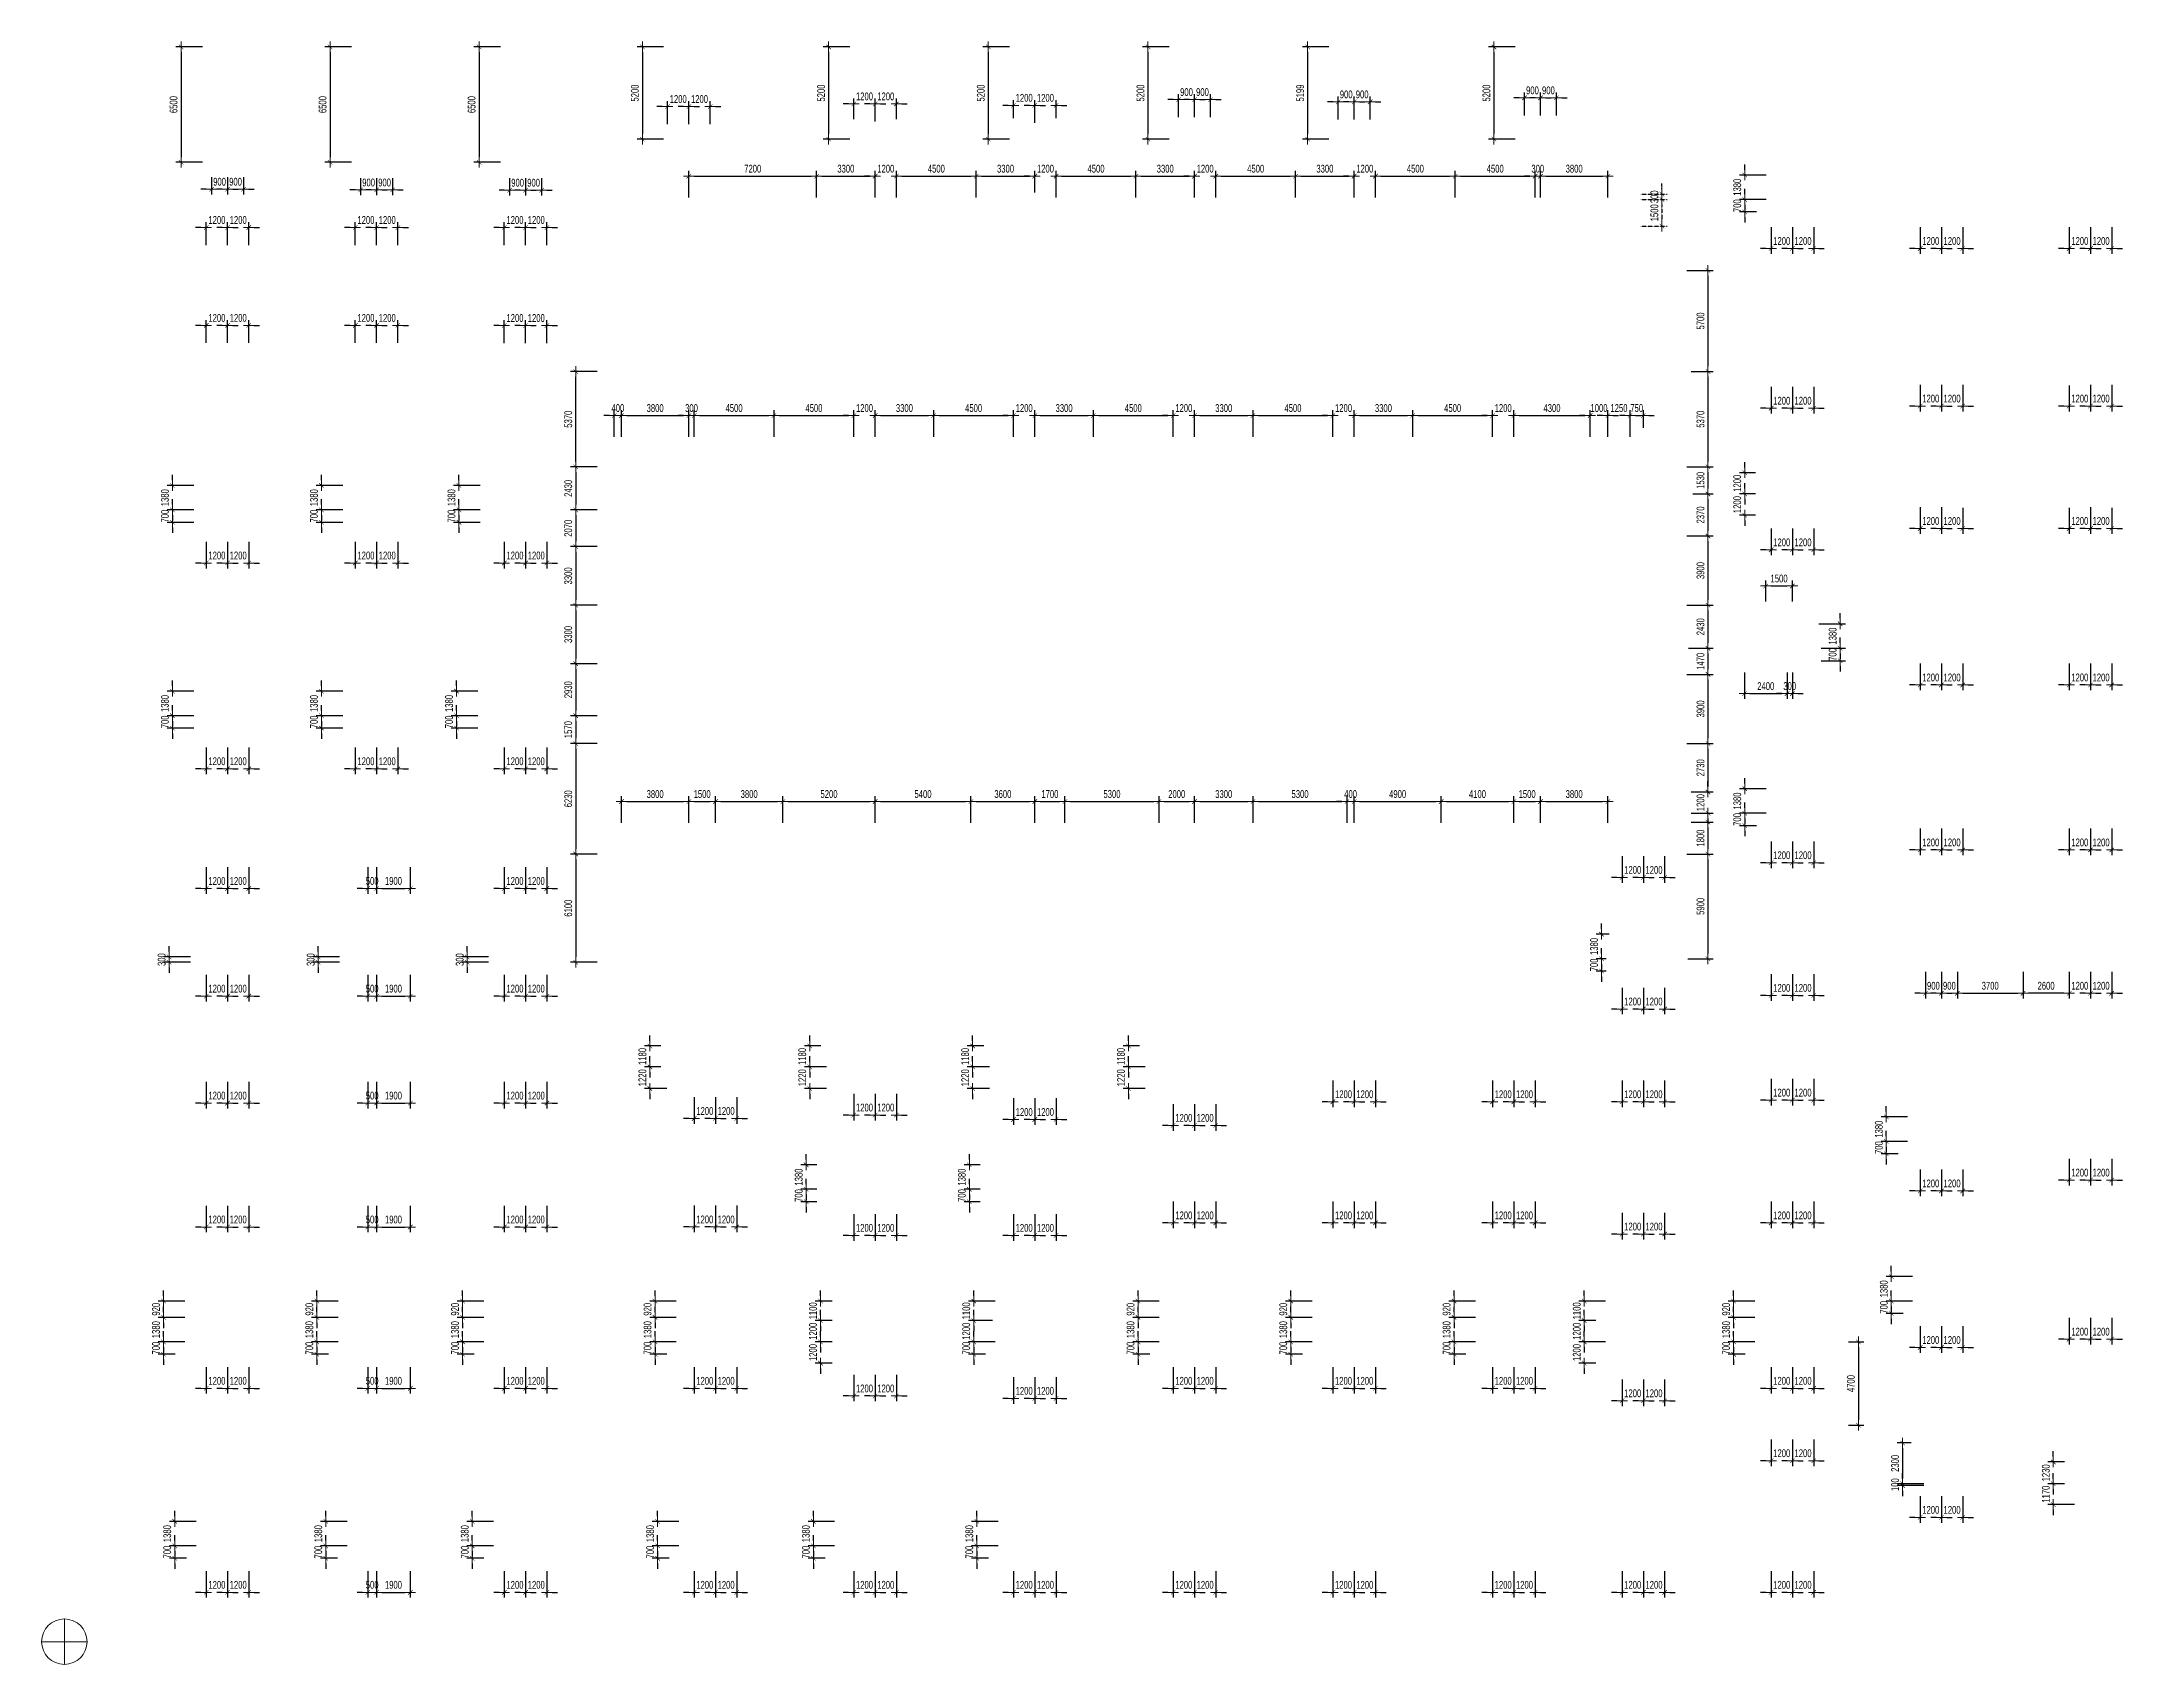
# Model space of a CAD drawing. Header units: millimetres. Extents: x -270655 to 676466, y -1281 to 105022.
# Drawn here: x -1281 to 116000, y -1281 to 90200 of the extents above; entities that cross this region are included whole.
import ezdxf

# ---------------------------------------------------------------- set-up
doc = ezdxf.new("R2010")
doc.units = ezdxf.units.MM
doc.linetypes.add('HIDDEN2', pattern=[4.7625, 3.175, -1.5875])
doc.layers.get('Defpoints').update_dxf_attribs({"color": 151, "lineweight": 9})
doc.layers.add('00-TT.PilePoint', color=3, linetype='Continuous')
doc.layers.add('NDC_S_BEAM', color=3, linetype='HIDDEN2', lineweight=20)
doc.layers.add('NDC_S_DIM', color=1, linetype='Continuous', lineweight=15)
doc.styles.add('NDC_DIM', font='', dxfattribs={"width": 0.75})
doc.styles.get('NDC_DIM').set_extended_font_data('Dotum')
doc.dimstyles.new('NDC_dim_200', dxfattribs={"dimscale": 200, "dimtxt": 2.2, "dimasz": 1.5, "dimexe": 1.5, "dimexo": 2.5, "dimgap": 1, "dimtad": 1, "dimdec": 0, "dimzin": 0, "dimdsep": 46, "dimtxsty": 'NDC_DIM', "dimblk": 'DIMMARK', "dimcen": 0.09, "dimdle": 1.2, "dimclrd": 1, "dimclre": 1, "dimclrt": 3, "dimadec": 0, "dimazin": 0, "dimtfac": 1, "dimtdec": 0, "dimtix": 1, "dimtofl": 0, "dimtmove": 0, "dimatfit": 3, "dimfxl": 6, "dimfxlon": 1, "dimtolj": 1, "dimtzin": 0, "dimarcsym": 0})

msp = doc.modelspace()

# ---------------------------------------------------------------- texts
at = {"layer": 'NDC_S_DIM', "color": 3, "insert": (45638.8, 59543.5), "char_height": 440, "attachment_point": 9, "style": 'NDC_DIM'}
msp.add_mtext('\\A1;', dxfattribs=at)

# ---------------------------------------------------------------- blocks, each defined once
blk = doc.blocks.new('DIMMARK')
at = {"layer": 'NDC_S_DIM', "color": 1}
blk.add_line((-1.5, 0), (1, 0), dxfattribs=at)
at = {"layer": 'NDC_S_DIM', "color": 2, "const_width": 0.1}
blk.add_lwpolyline([(-0.42, -0.42), (0.42, 0.42)], dxfattribs=at)
blk = doc.blocks.new('*D300')
at = {"layer": 'Defpoints', "color": 0, "transparency": 16777216}
for p in [(9200, 89900), (6579, 83400), (8300, 83400)]:
    blk.add_point(p, dxfattribs=at)
at = {"layer": 'NDC_S_DIM', "color": 1, "lineweight": -2, "transparency": 16777216}
for p, q in [((7779, 89900), (6279, 89900)), ((6579, 89600), (6579, 83700)), ((7779, 83400), (6279, 83400))]:
    blk.add_line(p, q, dxfattribs=at)
at = {"layer": 'NDC_S_DIM', "color": 1, "lineweight": -2, "transparency": 16777216, "xscale": 300, "yscale": 300, "zscale": 300}
for p, rotation in [((6579, 89900), 90), ((6579, 83400), 270)]:
    blk.add_blockref('DIMMARK', p, dxfattribs=dict(at, rotation=rotation))
at = {"layer": 'NDC_S_DIM', "color": 3, "transparency": 16777216, "insert": (6158, 86650), "char_height": 440, "attachment_point": 5, "rotation": 90, "style": 'NDC_DIM'}
blk.add_mtext('\\A1;6500', dxfattribs=at)
blk = doc.blocks.new('*D301')
at = {"layer": 'Defpoints', "color": 0, "transparency": 16777216}
for p in [(5589, 19200), (7448, 19200), (7548, 18280)]:
    blk.add_point(p, dxfattribs=at)
at = {"layer": 'NDC_S_DIM', "color": 1, "lineweight": -2, "transparency": 16777216}
for p, q in [((6789, 19200), (5289, 19200)), ((5589, 19500), (5589, 19800)), ((6789, 18280), (5289, 18280)), ((5589, 17980), (5589, 17680))]:
    blk.add_line(p, q, dxfattribs=at)
at = {"layer": 'NDC_S_DIM', "color": 1, "lineweight": -2, "transparency": 16777216, "xscale": 300, "yscale": 300, "zscale": 300}
for p, rotation in [((5589, 19200), 270), ((5589, 18280), 90)]:
    blk.add_blockref('DIMMARK', p, dxfattribs=dict(at, rotation=rotation))
at = {"layer": 'NDC_S_DIM', "color": 3, "transparency": 16777216, "insert": (5168, 18740), "char_height": 440, "attachment_point": 5, "rotation": 90, "style": 'NDC_DIM'}
blk.add_mtext('\\A1;920', dxfattribs=at)
blk = doc.blocks.new('*D302')
at = {"layer": 'Defpoints', "color": 0, "transparency": 16777216}
for p in [(7548, 18280), (5589, 16900), (7948, 16900)]:
    blk.add_point(p, dxfattribs=at)
at = {"layer": 'NDC_S_DIM', "color": 1, "lineweight": -2, "transparency": 16777216}
for p, q in [((5589, 18580), (5589, 18880)), ((6789, 18280), (5289, 18280)), ((6789, 16900), (5289, 16900)), ((5589, 16600), (5589, 16300))]:
    blk.add_line(p, q, dxfattribs=at)
at = {"layer": 'NDC_S_DIM', "color": 1, "lineweight": -2, "transparency": 16777216, "xscale": 300, "yscale": 300, "zscale": 300}
for p, rotation in [((5589, 18280), 270), ((5589, 16900), 90)]:
    blk.add_blockref('DIMMARK', p, dxfattribs=dict(at, rotation=rotation))
at = {"layer": 'NDC_S_DIM', "color": 3, "transparency": 16777216, "insert": (5168, 17590), "char_height": 440, "attachment_point": 5, "rotation": 90, "style": 'NDC_DIM'}
blk.add_mtext('\\A1;1380', dxfattribs=at)
blk = doc.blocks.new('*D303')
at = {"layer": 'Defpoints', "color": 0, "transparency": 16777216}
for p in [(7948, 16900), (5589, 16200), (6748, 16200)]:
    blk.add_point(p, dxfattribs=at)
at = {"layer": 'NDC_S_DIM', "color": 1, "lineweight": -2, "transparency": 16777216}
for p, q in [((6789, 16900), (5289, 16900)), ((5589, 17200), (5589, 17500)), ((6248, 16200), (5289, 16200)), ((5589, 15900), (5589, 15600))]:
    blk.add_line(p, q, dxfattribs=at)
at = {"layer": 'NDC_S_DIM', "color": 1, "lineweight": -2, "transparency": 16777216, "xscale": 300, "yscale": 300, "zscale": 300}
for p, rotation in [((5589, 16900), 270), ((5589, 16200), 90)]:
    blk.add_blockref('DIMMARK', p, dxfattribs=dict(at, rotation=rotation))
at = {"layer": 'NDC_S_DIM', "color": 3, "transparency": 16777216, "insert": (5168, 16550), "char_height": 440, "attachment_point": 5, "rotation": 90, "style": 'NDC_DIM'}
blk.add_mtext('\\A1;700', dxfattribs=at)
blk = doc.blocks.new('*D197')
at = {"layer": 'Defpoints', "color": 0, "transparency": 16777216}
for p in [(5908, 38300), (9200, 38600), (9200, 38300)]:
    blk.add_point(p, dxfattribs=at)
at = {"layer": 'NDC_S_DIM', "color": 1, "lineweight": -2, "transparency": 16777216}
for p, q in [((5908, 38900), (5908, 39200)), ((7108, 38600), (5608, 38600)), ((7108, 38300), (5608, 38300)), ((5908, 38000), (5908, 37700))]:
    blk.add_line(p, q, dxfattribs=at)
at = {"layer": 'NDC_S_DIM', "color": 1, "lineweight": -2, "transparency": 16777216, "xscale": 300, "yscale": 300, "zscale": 300}
for p, rotation in [((5908, 38600), 270), ((5908, 38300), 90)]:
    blk.add_blockref('DIMMARK', p, dxfattribs=dict(at, rotation=rotation))
at = {"layer": 'NDC_S_DIM', "color": 3, "transparency": 16777216, "insert": (5487, 38450), "char_height": 440, "attachment_point": 5, "rotation": 90, "style": 'NDC_DIM'}
blk.add_mtext('\\A1;300', dxfattribs=at)
blk = doc.blocks.new('*D338')
at = {"layer": 'Defpoints', "color": 0, "transparency": 16777216}
for p in [(9200, 79721), (8000, 78234), (9200, 78234)]:
    blk.add_point(p, dxfattribs=at)
at = {"layer": 'NDC_S_DIM', "color": 1, "lineweight": -2, "transparency": 16777216}
for p, q in [((8000, 78734), (8000, 80021)), ((9200, 78734), (9200, 80021)), ((7700, 79721), (7400, 79721)), ((9500, 79721), (9800, 79721))]:
    blk.add_line(p, q, dxfattribs=at)
at = {"layer": 'NDC_S_DIM', "color": 1, "lineweight": -2, "transparency": 16777216, "xscale": 300, "yscale": 300, "zscale": 300}
blk.add_blockref('DIMMARK', (8000, 79721), dxfattribs=at)
at = {"layer": 'NDC_S_DIM', "color": 1, "lineweight": -2, "transparency": 16777216, "xscale": 300, "yscale": 300, "zscale": 300, "rotation": 180}
blk.add_blockref('DIMMARK', (9200, 79721), dxfattribs=at)
at = {"layer": 'NDC_S_DIM', "color": 3, "transparency": 16777216, "insert": (8600, 80142), "char_height": 440, "attachment_point": 5, "style": 'NDC_DIM'}
blk.add_mtext('\\A1;1200', dxfattribs=at)
blk = doc.blocks.new('*D339')
at = {"layer": 'Defpoints', "color": 0, "transparency": 16777216}
for p in [(10400, 79721), (9200, 78234), (10400, 78234)]:
    blk.add_point(p, dxfattribs=at)
at = {"layer": 'NDC_S_DIM', "color": 1, "lineweight": -2, "transparency": 16777216}
for p, q in [((9200, 78734), (9200, 80021)), ((10400, 78734), (10400, 80021)), ((8900, 79721), (8600, 79721)), ((10700, 79721), (11000, 79721))]:
    blk.add_line(p, q, dxfattribs=at)
at = {"layer": 'NDC_S_DIM', "color": 1, "lineweight": -2, "transparency": 16777216, "xscale": 300, "yscale": 300, "zscale": 300}
blk.add_blockref('DIMMARK', (9200, 79721), dxfattribs=at)
at = {"layer": 'NDC_S_DIM', "color": 1, "lineweight": -2, "transparency": 16777216, "xscale": 300, "yscale": 300, "zscale": 300, "rotation": 180}
blk.add_blockref('DIMMARK', (10400, 79721), dxfattribs=at)
at = {"layer": 'NDC_S_DIM', "color": 3, "transparency": 16777216, "insert": (9800, 80142), "char_height": 440, "attachment_point": 5, "style": 'NDC_DIM'}
blk.add_mtext('\\A1;1200', dxfattribs=at)
blk = doc.blocks.new('*D344')
at = {"layer": 'Defpoints', "color": 0, "transparency": 16777216}
for p in [(9200, 74202), (8000, 72714), (9200, 72714)]:
    blk.add_point(p, dxfattribs=at)
at = {"layer": 'NDC_S_DIM', "color": 1, "lineweight": -2, "transparency": 16777216}
for p, q in [((7700, 74202), (7400, 74202)), ((8000, 73214), (8000, 74502)), ((9200, 73214), (9200, 74502)), ((9500, 74202), (9800, 74202))]:
    blk.add_line(p, q, dxfattribs=at)
at = {"layer": 'NDC_S_DIM', "color": 1, "lineweight": -2, "transparency": 16777216, "xscale": 300, "yscale": 300, "zscale": 300}
blk.add_blockref('DIMMARK', (8000, 74202), dxfattribs=at)
at = {"layer": 'NDC_S_DIM', "color": 1, "lineweight": -2, "transparency": 16777216, "xscale": 300, "yscale": 300, "zscale": 300, "rotation": 180}
blk.add_blockref('DIMMARK', (9200, 74202), dxfattribs=at)
at = {"layer": 'NDC_S_DIM', "color": 3, "transparency": 16777216, "insert": (8600, 74622), "char_height": 440, "attachment_point": 5, "style": 'NDC_DIM'}
blk.add_mtext('\\A1;1200', dxfattribs=at)
blk = doc.blocks.new('*D345')
at = {"layer": 'Defpoints', "color": 0, "transparency": 16777216}
for p in [(10400, 74202), (9200, 72714), (10400, 72714)]:
    blk.add_point(p, dxfattribs=at)
at = {"layer": 'NDC_S_DIM', "color": 1, "lineweight": -2, "transparency": 16777216}
for p, q in [((8900, 74202), (8600, 74202)), ((9200, 73214), (9200, 74502)), ((10400, 73214), (10400, 74502)), ((10700, 74202), (11000, 74202))]:
    blk.add_line(p, q, dxfattribs=at)
at = {"layer": 'NDC_S_DIM', "color": 1, "lineweight": -2, "transparency": 16777216, "xscale": 300, "yscale": 300, "zscale": 300}
blk.add_blockref('DIMMARK', (9200, 74202), dxfattribs=at)
at = {"layer": 'NDC_S_DIM', "color": 1, "lineweight": -2, "transparency": 16777216, "xscale": 300, "yscale": 300, "zscale": 300, "rotation": 180}
blk.add_blockref('DIMMARK', (10400, 74202), dxfattribs=at)
at = {"layer": 'NDC_S_DIM', "color": 3, "transparency": 16777216, "insert": (9800, 74622), "char_height": 440, "attachment_point": 5, "style": 'NDC_DIM'}
blk.add_mtext('\\A1;1200', dxfattribs=at)
blk = doc.blocks.new('*D350')
at = {"layer": 'Defpoints', "color": 0, "transparency": 16777216}
for p in [(6090, 63800), (8000, 63800), (8000, 63100)]:
    blk.add_point(p, dxfattribs=at)
at = {"layer": 'NDC_S_DIM', "color": 1, "lineweight": -2, "transparency": 16777216}
for p, q in [((7290, 63800), (5790, 63800)), ((6090, 64100), (6090, 64400)), ((7290, 63100), (5790, 63100)), ((6090, 62800), (6090, 62500))]:
    blk.add_line(p, q, dxfattribs=at)
at = {"layer": 'NDC_S_DIM', "color": 1, "lineweight": -2, "transparency": 16777216, "xscale": 300, "yscale": 300, "zscale": 300}
for p, rotation in [((6090, 63800), 270), ((6090, 63100), 90)]:
    blk.add_blockref('DIMMARK', p, dxfattribs=dict(at, rotation=rotation))
at = {"layer": 'NDC_S_DIM', "color": 3, "transparency": 16777216, "insert": (5670, 63450), "char_height": 440, "attachment_point": 5, "rotation": 90, "style": 'NDC_DIM'}
blk.add_mtext('\\A1;700', dxfattribs=at)
blk = doc.blocks.new('*D351')
at = {"layer": 'Defpoints', "color": 0, "transparency": 16777216}
for p in [(6090, 65180), (8000, 65180), (8000, 63800)]:
    blk.add_point(p, dxfattribs=at)
at = {"layer": 'NDC_S_DIM', "color": 1, "lineweight": -2, "transparency": 16777216}
for p, q in [((6090, 65480), (6090, 65780)), ((7290, 65180), (5790, 65180)), ((7290, 63800), (5790, 63800)), ((6090, 63500), (6090, 63200))]:
    blk.add_line(p, q, dxfattribs=at)
at = {"layer": 'NDC_S_DIM', "color": 1, "lineweight": -2, "transparency": 16777216, "xscale": 300, "yscale": 300, "zscale": 300}
for p, rotation in [((6090, 65180), 270), ((6090, 63800), 90)]:
    blk.add_blockref('DIMMARK', p, dxfattribs=dict(at, rotation=rotation))
at = {"layer": 'NDC_S_DIM', "color": 3, "transparency": 16777216, "insert": (5670, 64490), "char_height": 440, "attachment_point": 5, "rotation": 90, "style": 'NDC_DIM'}
blk.add_mtext('\\A1;1380', dxfattribs=at)
blk = doc.blocks.new('*D352')
at = {"layer": 'Defpoints', "color": 0, "transparency": 16777216}
for p in [(8000, 62700), (9200, 62700), (9200, 60807)]:
    blk.add_point(p, dxfattribs=at)
at = {"layer": 'NDC_S_DIM', "color": 1, "lineweight": -2, "transparency": 16777216}
for p, q in [((8000, 62007), (8000, 60507)), ((9200, 62007), (9200, 60507)), ((7700, 60807), (7400, 60807)), ((9500, 60807), (9800, 60807))]:
    blk.add_line(p, q, dxfattribs=at)
at = {"layer": 'NDC_S_DIM', "color": 1, "lineweight": -2, "transparency": 16777216, "xscale": 300, "yscale": 300, "zscale": 300}
blk.add_blockref('DIMMARK', (8000, 60807), dxfattribs=at)
at = {"layer": 'NDC_S_DIM', "color": 1, "lineweight": -2, "transparency": 16777216, "xscale": 300, "yscale": 300, "zscale": 300, "rotation": 180}
blk.add_blockref('DIMMARK', (9200, 60807), dxfattribs=at)
at = {"layer": 'NDC_S_DIM', "color": 3, "transparency": 16777216, "insert": (8600, 61228), "char_height": 440, "attachment_point": 5, "style": 'NDC_DIM'}
blk.add_mtext('\\A1;1200', dxfattribs=at)
blk = doc.blocks.new('*D353')
at = {"layer": 'Defpoints', "color": 0, "transparency": 16777216}
for p in [(9200, 62700), (10400, 62700), (10400, 60807)]:
    blk.add_point(p, dxfattribs=at)
at = {"layer": 'NDC_S_DIM', "color": 1, "lineweight": -2, "transparency": 16777216}
for p, q in [((9200, 62007), (9200, 60507)), ((10400, 62007), (10400, 60507)), ((8900, 60807), (8600, 60807)), ((10700, 60807), (11000, 60807))]:
    blk.add_line(p, q, dxfattribs=at)
at = {"layer": 'NDC_S_DIM', "color": 1, "lineweight": -2, "transparency": 16777216, "xscale": 300, "yscale": 300, "zscale": 300}
blk.add_blockref('DIMMARK', (9200, 60807), dxfattribs=at)
at = {"layer": 'NDC_S_DIM', "color": 1, "lineweight": -2, "transparency": 16777216, "xscale": 300, "yscale": 300, "zscale": 300, "rotation": 180}
blk.add_blockref('DIMMARK', (10400, 60807), dxfattribs=at)
at = {"layer": 'NDC_S_DIM', "color": 3, "transparency": 16777216, "insert": (9800, 61228), "char_height": 440, "attachment_point": 5, "style": 'NDC_DIM'}
blk.add_mtext('\\A1;1200', dxfattribs=at)
blk = doc.blocks.new('*D364')
at = {"layer": 'Defpoints', "color": 0, "transparency": 16777216}
for p in [(6090, 52200), (8000, 52200), (8000, 51500)]:
    blk.add_point(p, dxfattribs=at)
at = {"layer": 'NDC_S_DIM', "color": 1, "lineweight": -2, "transparency": 16777216}
for p, q in [((6090, 52500), (6090, 52800)), ((7290, 52200), (5790, 52200)), ((7290, 51500), (5790, 51500)), ((6090, 51200), (6090, 50900))]:
    blk.add_line(p, q, dxfattribs=at)
at = {"layer": 'NDC_S_DIM', "color": 1, "lineweight": -2, "transparency": 16777216, "xscale": 300, "yscale": 300, "zscale": 300}
for p, rotation in [((6090, 52200), 270), ((6090, 51500), 90)]:
    blk.add_blockref('DIMMARK', p, dxfattribs=dict(at, rotation=rotation))
at = {"layer": 'NDC_S_DIM', "color": 3, "transparency": 16777216, "insert": (5670, 51850), "char_height": 440, "attachment_point": 5, "rotation": 90, "style": 'NDC_DIM'}
blk.add_mtext('\\A1;700', dxfattribs=at)
blk = doc.blocks.new('*D365')
at = {"layer": 'Defpoints', "color": 0, "transparency": 16777216}
for p in [(6090, 53580), (8000, 53580), (8000, 52200)]:
    blk.add_point(p, dxfattribs=at)
at = {"layer": 'NDC_S_DIM', "color": 1, "lineweight": -2, "transparency": 16777216}
for p, q in [((6090, 53880), (6090, 54180)), ((7290, 53580), (5790, 53580)), ((7290, 52200), (5790, 52200)), ((6090, 51900), (6090, 51600))]:
    blk.add_line(p, q, dxfattribs=at)
at = {"layer": 'NDC_S_DIM', "color": 1, "lineweight": -2, "transparency": 16777216, "xscale": 300, "yscale": 300, "zscale": 300}
for p, rotation in [((6090, 53580), 270), ((6090, 52200), 90)]:
    blk.add_blockref('DIMMARK', p, dxfattribs=dict(at, rotation=rotation))
at = {"layer": 'NDC_S_DIM', "color": 3, "transparency": 16777216, "insert": (5670, 52890), "char_height": 440, "attachment_point": 5, "rotation": 90, "style": 'NDC_DIM'}
blk.add_mtext('\\A1;1380', dxfattribs=at)
blk = doc.blocks.new('*D366')
at = {"layer": 'Defpoints', "color": 0, "transparency": 16777216}
for p in [(8000, 51100), (9200, 51100), (9200, 49207)]:
    blk.add_point(p, dxfattribs=at)
at = {"layer": 'NDC_S_DIM', "color": 1, "lineweight": -2, "transparency": 16777216}
for p, q in [((8000, 50407), (8000, 48907)), ((9200, 50407), (9200, 48907)), ((7700, 49207), (7400, 49207)), ((9500, 49207), (9800, 49207))]:
    blk.add_line(p, q, dxfattribs=at)
at = {"layer": 'NDC_S_DIM', "color": 1, "lineweight": -2, "transparency": 16777216, "xscale": 300, "yscale": 300, "zscale": 300}
blk.add_blockref('DIMMARK', (8000, 49207), dxfattribs=at)
at = {"layer": 'NDC_S_DIM', "color": 1, "lineweight": -2, "transparency": 16777216, "xscale": 300, "yscale": 300, "zscale": 300, "rotation": 180}
blk.add_blockref('DIMMARK', (9200, 49207), dxfattribs=at)
at = {"layer": 'NDC_S_DIM', "color": 3, "transparency": 16777216, "insert": (8600, 49628), "char_height": 440, "attachment_point": 5, "style": 'NDC_DIM'}
blk.add_mtext('\\A1;1200', dxfattribs=at)
blk = doc.blocks.new('*D367')
at = {"layer": 'Defpoints', "color": 0, "transparency": 16777216}
for p in [(9200, 51100), (10400, 51100), (10400, 49207)]:
    blk.add_point(p, dxfattribs=at)
at = {"layer": 'NDC_S_DIM', "color": 1, "lineweight": -2, "transparency": 16777216}
for p, q in [((9200, 50407), (9200, 48907)), ((10400, 50407), (10400, 48907)), ((8900, 49207), (8600, 49207)), ((10700, 49207), (11000, 49207))]:
    blk.add_line(p, q, dxfattribs=at)
at = {"layer": 'NDC_S_DIM', "color": 1, "lineweight": -2, "transparency": 16777216, "xscale": 300, "yscale": 300, "zscale": 300}
blk.add_blockref('DIMMARK', (9200, 49207), dxfattribs=at)
at = {"layer": 'NDC_S_DIM', "color": 1, "lineweight": -2, "transparency": 16777216, "xscale": 300, "yscale": 300, "zscale": 300, "rotation": 180}
blk.add_blockref('DIMMARK', (10400, 49207), dxfattribs=at)
at = {"layer": 'NDC_S_DIM', "color": 3, "transparency": 16777216, "insert": (9800, 49628), "char_height": 440, "attachment_point": 5, "style": 'NDC_DIM'}
blk.add_mtext('\\A1;1200', dxfattribs=at)
blk = doc.blocks.new('*D374')
at = {"layer": 'Defpoints', "color": 0, "transparency": 16777216}
for p in [(8000, 44353), (9200, 44353), (9200, 42461)]:
    blk.add_point(p, dxfattribs=at)
at = {"layer": 'NDC_S_DIM', "color": 1, "lineweight": -2, "transparency": 16777216}
for p, q in [((8000, 43661), (8000, 42161)), ((9200, 43661), (9200, 42161)), ((7700, 42461), (7400, 42461)), ((9500, 42461), (9800, 42461))]:
    blk.add_line(p, q, dxfattribs=at)
at = {"layer": 'NDC_S_DIM', "color": 1, "lineweight": -2, "transparency": 16777216, "xscale": 300, "yscale": 300, "zscale": 300}
blk.add_blockref('DIMMARK', (8000, 42461), dxfattribs=at)
at = {"layer": 'NDC_S_DIM', "color": 1, "lineweight": -2, "transparency": 16777216, "xscale": 300, "yscale": 300, "zscale": 300, "rotation": 180}
blk.add_blockref('DIMMARK', (9200, 42461), dxfattribs=at)
at = {"layer": 'NDC_S_DIM', "color": 3, "transparency": 16777216, "insert": (8600, 42881), "char_height": 440, "attachment_point": 5, "style": 'NDC_DIM'}
blk.add_mtext('\\A1;1200', dxfattribs=at)
blk = doc.blocks.new('*D375')
at = {"layer": 'Defpoints', "color": 0, "transparency": 16777216}
for p in [(9200, 44353), (10400, 44353), (10400, 42461)]:
    blk.add_point(p, dxfattribs=at)
at = {"layer": 'NDC_S_DIM', "color": 1, "lineweight": -2, "transparency": 16777216}
for p, q in [((9200, 43661), (9200, 42161)), ((10400, 43661), (10400, 42161)), ((8900, 42461), (8600, 42461)), ((10700, 42461), (11000, 42461))]:
    blk.add_line(p, q, dxfattribs=at)
at = {"layer": 'NDC_S_DIM', "color": 1, "lineweight": -2, "transparency": 16777216, "xscale": 300, "yscale": 300, "zscale": 300}
blk.add_blockref('DIMMARK', (9200, 42461), dxfattribs=at)
at = {"layer": 'NDC_S_DIM', "color": 1, "lineweight": -2, "transparency": 16777216, "xscale": 300, "yscale": 300, "zscale": 300, "rotation": 180}
blk.add_blockref('DIMMARK', (10400, 42461), dxfattribs=at)
at = {"layer": 'NDC_S_DIM', "color": 3, "transparency": 16777216, "insert": (9800, 42881), "char_height": 440, "attachment_point": 5, "style": 'NDC_DIM'}
blk.add_mtext('\\A1;1200', dxfattribs=at)
blk = doc.blocks.new('*D376')
at = {"layer": 'Defpoints', "color": 0, "transparency": 16777216}
for p in [(8000, 38283), (9200, 38283), (9200, 36391)]:
    blk.add_point(p, dxfattribs=at)
at = {"layer": 'NDC_S_DIM', "color": 1, "lineweight": -2, "transparency": 16777216}
for p, q in [((8000, 37591), (8000, 36091)), ((9200, 37591), (9200, 36091)), ((7700, 36391), (7400, 36391)), ((9500, 36391), (9800, 36391))]:
    blk.add_line(p, q, dxfattribs=at)
at = {"layer": 'NDC_S_DIM', "color": 1, "lineweight": -2, "transparency": 16777216, "xscale": 300, "yscale": 300, "zscale": 300}
blk.add_blockref('DIMMARK', (8000, 36391), dxfattribs=at)
at = {"layer": 'NDC_S_DIM', "color": 1, "lineweight": -2, "transparency": 16777216, "xscale": 300, "yscale": 300, "zscale": 300, "rotation": 180}
blk.add_blockref('DIMMARK', (9200, 36391), dxfattribs=at)
at = {"layer": 'NDC_S_DIM', "color": 3, "transparency": 16777216, "insert": (8600, 36811), "char_height": 440, "attachment_point": 5, "style": 'NDC_DIM'}
blk.add_mtext('\\A1;1200', dxfattribs=at)
blk = doc.blocks.new('*D377')
at = {"layer": 'Defpoints', "color": 0, "transparency": 16777216}
for p in [(9200, 38283), (10400, 38283), (10400, 36391)]:
    blk.add_point(p, dxfattribs=at)
at = {"layer": 'NDC_S_DIM', "color": 1, "lineweight": -2, "transparency": 16777216}
for p, q in [((9200, 37591), (9200, 36091)), ((10400, 37591), (10400, 36091)), ((8900, 36391), (8600, 36391)), ((10700, 36391), (11000, 36391))]:
    blk.add_line(p, q, dxfattribs=at)
at = {"layer": 'NDC_S_DIM', "color": 1, "lineweight": -2, "transparency": 16777216, "xscale": 300, "yscale": 300, "zscale": 300}
blk.add_blockref('DIMMARK', (9200, 36391), dxfattribs=at)
at = {"layer": 'NDC_S_DIM', "color": 1, "lineweight": -2, "transparency": 16777216, "xscale": 300, "yscale": 300, "zscale": 300, "rotation": 180}
blk.add_blockref('DIMMARK', (10400, 36391), dxfattribs=at)
at = {"layer": 'NDC_S_DIM', "color": 3, "transparency": 16777216, "insert": (9800, 36811), "char_height": 440, "attachment_point": 5, "style": 'NDC_DIM'}
blk.add_mtext('\\A1;1200', dxfattribs=at)
blk = doc.blocks.new('*D386')
at = {"layer": 'Defpoints', "color": 0, "transparency": 16777216}
for p in [(8000, 32254), (9200, 32254), (9200, 30361)]:
    blk.add_point(p, dxfattribs=at)
at = {"layer": 'NDC_S_DIM', "color": 1, "lineweight": -2, "transparency": 16777216}
for p, q in [((8000, 31561), (8000, 30061)), ((9200, 31561), (9200, 30061)), ((7700, 30361), (7400, 30361)), ((9500, 30361), (9800, 30361))]:
    blk.add_line(p, q, dxfattribs=at)
at = {"layer": 'NDC_S_DIM', "color": 1, "lineweight": -2, "transparency": 16777216, "xscale": 300, "yscale": 300, "zscale": 300}
blk.add_blockref('DIMMARK', (8000, 30361), dxfattribs=at)
at = {"layer": 'NDC_S_DIM', "color": 1, "lineweight": -2, "transparency": 16777216, "xscale": 300, "yscale": 300, "zscale": 300, "rotation": 180}
blk.add_blockref('DIMMARK', (9200, 30361), dxfattribs=at)
at = {"layer": 'NDC_S_DIM', "color": 3, "transparency": 16777216, "insert": (8600, 30781), "char_height": 440, "attachment_point": 5, "style": 'NDC_DIM'}
blk.add_mtext('\\A1;1200', dxfattribs=at)
blk = doc.blocks.new('*D387')
at = {"layer": 'Defpoints', "color": 0, "transparency": 16777216}
for p in [(9200, 32254), (10400, 32254), (10400, 30361)]:
    blk.add_point(p, dxfattribs=at)
at = {"layer": 'NDC_S_DIM', "color": 1, "lineweight": -2, "transparency": 16777216}
for p, q in [((9200, 31561), (9200, 30061)), ((10400, 31561), (10400, 30061)), ((8900, 30361), (8600, 30361)), ((10700, 30361), (11000, 30361))]:
    blk.add_line(p, q, dxfattribs=at)
at = {"layer": 'NDC_S_DIM', "color": 1, "lineweight": -2, "transparency": 16777216, "xscale": 300, "yscale": 300, "zscale": 300}
blk.add_blockref('DIMMARK', (9200, 30361), dxfattribs=at)
at = {"layer": 'NDC_S_DIM', "color": 1, "lineweight": -2, "transparency": 16777216, "xscale": 300, "yscale": 300, "zscale": 300, "rotation": 180}
blk.add_blockref('DIMMARK', (10400, 30361), dxfattribs=at)
at = {"layer": 'NDC_S_DIM', "color": 3, "transparency": 16777216, "insert": (9800, 30781), "char_height": 440, "attachment_point": 5, "style": 'NDC_DIM'}
blk.add_mtext('\\A1;1200', dxfattribs=at)
blk = doc.blocks.new('*D388')
at = {"layer": 'Defpoints', "color": 0, "transparency": 16777216}
for p in [(8000, 25268), (9200, 25268), (9200, 23376)]:
    blk.add_point(p, dxfattribs=at)
at = {"layer": 'NDC_S_DIM', "color": 1, "lineweight": -2, "transparency": 16777216}
for p, q in [((8000, 24576), (8000, 23076)), ((9200, 24576), (9200, 23076)), ((7700, 23376), (7400, 23376)), ((9500, 23376), (9800, 23376))]:
    blk.add_line(p, q, dxfattribs=at)
at = {"layer": 'NDC_S_DIM', "color": 1, "lineweight": -2, "transparency": 16777216, "xscale": 300, "yscale": 300, "zscale": 300}
blk.add_blockref('DIMMARK', (8000, 23376), dxfattribs=at)
at = {"layer": 'NDC_S_DIM', "color": 1, "lineweight": -2, "transparency": 16777216, "xscale": 300, "yscale": 300, "zscale": 300, "rotation": 180}
blk.add_blockref('DIMMARK', (9200, 23376), dxfattribs=at)
at = {"layer": 'NDC_S_DIM', "color": 3, "transparency": 16777216, "insert": (8600, 23796), "char_height": 440, "attachment_point": 5, "style": 'NDC_DIM'}
blk.add_mtext('\\A1;1200', dxfattribs=at)
blk = doc.blocks.new('*D389')
at = {"layer": 'Defpoints', "color": 0, "transparency": 16777216}
for p in [(9200, 25268), (10400, 25268), (10400, 23376)]:
    blk.add_point(p, dxfattribs=at)
at = {"layer": 'NDC_S_DIM', "color": 1, "lineweight": -2, "transparency": 16777216}
for p, q in [((9200, 24576), (9200, 23076)), ((10400, 24576), (10400, 23076)), ((8900, 23376), (8600, 23376)), ((10700, 23376), (11000, 23376))]:
    blk.add_line(p, q, dxfattribs=at)
at = {"layer": 'NDC_S_DIM', "color": 1, "lineweight": -2, "transparency": 16777216, "xscale": 300, "yscale": 300, "zscale": 300}
blk.add_blockref('DIMMARK', (9200, 23376), dxfattribs=at)
at = {"layer": 'NDC_S_DIM', "color": 1, "lineweight": -2, "transparency": 16777216, "xscale": 300, "yscale": 300, "zscale": 300, "rotation": 180}
blk.add_blockref('DIMMARK', (10400, 23376), dxfattribs=at)
at = {"layer": 'NDC_S_DIM', "color": 3, "transparency": 16777216, "insert": (9800, 23796), "char_height": 440, "attachment_point": 5, "style": 'NDC_DIM'}
blk.add_mtext('\\A1;1200', dxfattribs=at)
blk = doc.blocks.new('*D394')
at = {"layer": 'Defpoints', "color": 0, "transparency": 16777216}
for p in [(8000, 16174), (9200, 16174), (9200, 14281)]:
    blk.add_point(p, dxfattribs=at)
at = {"layer": 'NDC_S_DIM', "color": 1, "lineweight": -2, "transparency": 16777216}
for p, q in [((8000, 15481), (8000, 13981)), ((9200, 15481), (9200, 13981)), ((7700, 14281), (7400, 14281)), ((9500, 14281), (9800, 14281))]:
    blk.add_line(p, q, dxfattribs=at)
at = {"layer": 'NDC_S_DIM', "color": 1, "lineweight": -2, "transparency": 16777216, "xscale": 300, "yscale": 300, "zscale": 300}
blk.add_blockref('DIMMARK', (8000, 14281), dxfattribs=at)
at = {"layer": 'NDC_S_DIM', "color": 1, "lineweight": -2, "transparency": 16777216, "xscale": 300, "yscale": 300, "zscale": 300, "rotation": 180}
blk.add_blockref('DIMMARK', (9200, 14281), dxfattribs=at)
at = {"layer": 'NDC_S_DIM', "color": 3, "transparency": 16777216, "insert": (8600, 14702), "char_height": 440, "attachment_point": 5, "style": 'NDC_DIM'}
blk.add_mtext('\\A1;1200', dxfattribs=at)
blk = doc.blocks.new('*D395')
at = {"layer": 'Defpoints', "color": 0, "transparency": 16777216}
for p in [(9200, 16174), (10400, 16174), (10400, 14281)]:
    blk.add_point(p, dxfattribs=at)
at = {"layer": 'NDC_S_DIM', "color": 1, "lineweight": -2, "transparency": 16777216}
for p, q in [((9200, 15481), (9200, 13981)), ((10400, 15481), (10400, 13981)), ((8900, 14281), (8600, 14281)), ((10700, 14281), (11000, 14281))]:
    blk.add_line(p, q, dxfattribs=at)
at = {"layer": 'NDC_S_DIM', "color": 1, "lineweight": -2, "transparency": 16777216, "xscale": 300, "yscale": 300, "zscale": 300}
blk.add_blockref('DIMMARK', (9200, 14281), dxfattribs=at)
at = {"layer": 'NDC_S_DIM', "color": 1, "lineweight": -2, "transparency": 16777216, "xscale": 300, "yscale": 300, "zscale": 300, "rotation": 180}
blk.add_blockref('DIMMARK', (10400, 14281), dxfattribs=at)
at = {"layer": 'NDC_S_DIM', "color": 3, "transparency": 16777216, "insert": (9800, 14702), "char_height": 440, "attachment_point": 5, "style": 'NDC_DIM'}
blk.add_mtext('\\A1;1200', dxfattribs=at)
blk = doc.blocks.new('*D459')
at = {"layer": 'Defpoints', "color": 0, "transparency": 16777216}
for p in [(8181, 6780), (6222, 5400), (8581, 5400)]:
    blk.add_point(p, dxfattribs=at)
at = {"layer": 'NDC_S_DIM', "color": 1, "lineweight": -2, "transparency": 16777216}
for p, q in [((6222, 7080), (6222, 7380)), ((7422, 6780), (5922, 6780)), ((7422, 5400), (5922, 5400)), ((6222, 5100), (6222, 4800))]:
    blk.add_line(p, q, dxfattribs=at)
at = {"layer": 'NDC_S_DIM', "color": 1, "lineweight": -2, "transparency": 16777216, "xscale": 300, "yscale": 300, "zscale": 300}
for p, rotation in [((6222, 6780), 270), ((6222, 5400), 90)]:
    blk.add_blockref('DIMMARK', p, dxfattribs=dict(at, rotation=rotation))
at = {"layer": 'NDC_S_DIM', "color": 3, "transparency": 16777216, "insert": (5802, 6090), "char_height": 440, "attachment_point": 5, "rotation": 90, "style": 'NDC_DIM'}
blk.add_mtext('\\A1;1380', dxfattribs=at)
blk = doc.blocks.new('*D460')
at = {"layer": 'Defpoints', "color": 0, "transparency": 16777216}
for p in [(6222, 4700), (7381, 4700), (8581, 5400)]:
    blk.add_point(p, dxfattribs=at)
at = {"layer": 'NDC_S_DIM', "color": 1, "lineweight": -2, "transparency": 16777216}
for p, q in [((6222, 5700), (6222, 6000)), ((7422, 5400), (5922, 5400)), ((6881, 4700), (5922, 4700)), ((6222, 4400), (6222, 4100))]:
    blk.add_line(p, q, dxfattribs=at)
at = {"layer": 'NDC_S_DIM', "color": 1, "lineweight": -2, "transparency": 16777216, "xscale": 300, "yscale": 300, "zscale": 300}
for p, rotation in [((6222, 5400), 270), ((6222, 4700), 90)]:
    blk.add_blockref('DIMMARK', p, dxfattribs=dict(at, rotation=rotation))
at = {"layer": 'NDC_S_DIM', "color": 3, "transparency": 16777216, "insert": (5802, 5050), "char_height": 440, "attachment_point": 5, "rotation": 90, "style": 'NDC_DIM'}
blk.add_mtext('\\A1;700', dxfattribs=at)
blk = doc.blocks.new('*D461')
at = {"layer": 'Defpoints', "color": 0, "transparency": 16777216}
for p in [(8000, 4674), (9200, 4674), (9200, 2781)]:
    blk.add_point(p, dxfattribs=at)
at = {"layer": 'NDC_S_DIM', "color": 1, "lineweight": -2, "transparency": 16777216}
for p, q in [((8000, 3981), (8000, 2481)), ((9200, 3981), (9200, 2481)), ((7700, 2781), (7400, 2781)), ((9500, 2781), (9800, 2781))]:
    blk.add_line(p, q, dxfattribs=at)
at = {"layer": 'NDC_S_DIM', "color": 1, "lineweight": -2, "transparency": 16777216, "xscale": 300, "yscale": 300, "zscale": 300}
blk.add_blockref('DIMMARK', (8000, 2781), dxfattribs=at)
at = {"layer": 'NDC_S_DIM', "color": 1, "lineweight": -2, "transparency": 16777216, "xscale": 300, "yscale": 300, "zscale": 300, "rotation": 180}
blk.add_blockref('DIMMARK', (9200, 2781), dxfattribs=at)
at = {"layer": 'NDC_S_DIM', "color": 3, "transparency": 16777216, "insert": (8600, 3202), "char_height": 440, "attachment_point": 5, "style": 'NDC_DIM'}
blk.add_mtext('\\A1;1200', dxfattribs=at)
blk = doc.blocks.new('*D462')
at = {"layer": 'Defpoints', "color": 0, "transparency": 16777216}
for p in [(9200, 4674), (10400, 4674), (10400, 2781)]:
    blk.add_point(p, dxfattribs=at)
at = {"layer": 'NDC_S_DIM', "color": 1, "lineweight": -2, "transparency": 16777216}
for p, q in [((9200, 3981), (9200, 2481)), ((10400, 3981), (10400, 2481)), ((8900, 2781), (8600, 2781)), ((10700, 2781), (11000, 2781))]:
    blk.add_line(p, q, dxfattribs=at)
at = {"layer": 'NDC_S_DIM', "color": 1, "lineweight": -2, "transparency": 16777216, "xscale": 300, "yscale": 300, "zscale": 300}
blk.add_blockref('DIMMARK', (9200, 2781), dxfattribs=at)
at = {"layer": 'NDC_S_DIM', "color": 1, "lineweight": -2, "transparency": 16777216, "xscale": 300, "yscale": 300, "zscale": 300, "rotation": 180}
blk.add_blockref('DIMMARK', (10400, 2781), dxfattribs=at)
at = {"layer": 'NDC_S_DIM', "color": 3, "transparency": 16777216, "insert": (9800, 3202), "char_height": 440, "attachment_point": 5, "style": 'NDC_DIM'}
blk.add_mtext('\\A1;1200', dxfattribs=at)
blk = doc.blocks.new('*D809')
at = {"layer": '00-TT.PilePoint', "color": 1, "lineweight": -2, "transparency": 16777216}
for p, q in [((8300, 82551), (8300, 81579)), ((9200, 82551), (9200, 81579)), ((8000, 81879), (7700, 81879)), ((9500, 81879), (9800, 81879))]:
    blk.add_line(p, q, dxfattribs=at)
at = {"layer": 'Defpoints', "color": 0, "transparency": 16777216}
for p in [(8300, 83051), (9200, 83051), (9200, 81879)]:
    blk.add_point(p, dxfattribs=at)
at = {"layer": '00-TT.PilePoint', "color": 1, "lineweight": -2, "transparency": 16777216, "xscale": 300, "yscale": 300, "zscale": 300}
blk.add_blockref('DIMMARK', (8300, 81879), dxfattribs=at)
at = {"layer": '00-TT.PilePoint', "color": 1, "lineweight": -2, "transparency": 16777216, "xscale": 300, "yscale": 300, "zscale": 300, "rotation": 180}
blk.add_blockref('DIMMARK', (9200, 81879), dxfattribs=at)
at = {"layer": '00-TT.PilePoint', "color": 3, "transparency": 16777216, "insert": (8750, 82299), "char_height": 440, "attachment_point": 5, "style": 'NDC_DIM'}
blk.add_mtext('\\A1;900', dxfattribs=at)
blk = doc.blocks.new('*D810')
at = {"layer": '00-TT.PilePoint', "color": 1, "lineweight": -2, "transparency": 16777216}
for p, q in [((9200, 82551), (9200, 81579)), ((10100, 82551), (10100, 81579)), ((8900, 81879), (8600, 81879)), ((10400, 81879), (10700, 81879))]:
    blk.add_line(p, q, dxfattribs=at)
at = {"layer": 'Defpoints', "color": 0, "transparency": 16777216}
for p in [(9200, 83051), (10100, 83051), (10100, 81879)]:
    blk.add_point(p, dxfattribs=at)
at = {"layer": '00-TT.PilePoint', "color": 1, "lineweight": -2, "transparency": 16777216, "xscale": 300, "yscale": 300, "zscale": 300}
blk.add_blockref('DIMMARK', (9200, 81879), dxfattribs=at)
at = {"layer": '00-TT.PilePoint', "color": 1, "lineweight": -2, "transparency": 16777216, "xscale": 300, "yscale": 300, "zscale": 300, "rotation": 180}
blk.add_blockref('DIMMARK', (10100, 81879), dxfattribs=at)
at = {"layer": '00-TT.PilePoint', "color": 3, "transparency": 16777216, "insert": (9650, 82299), "char_height": 440, "attachment_point": 5, "style": 'NDC_DIM'}
blk.add_mtext('\\A1;900', dxfattribs=at)
blk = doc.blocks.new('*D304')
at = {"layer": 'Defpoints', "color": 0, "transparency": 16777216}
for p in [(31000, 66230), (28824, 63800), (31519, 63800)]:
    blk.add_point(p, dxfattribs=at)
at = {"layer": 'NDC_S_DIM', "color": 1, "lineweight": -2, "transparency": 16777216}
for p, q in [((30024, 66230), (28524, 66230)), ((28824, 65930), (28824, 64100)), ((30024, 63800), (28524, 63800))]:
    blk.add_line(p, q, dxfattribs=at)
at = {"layer": 'NDC_S_DIM', "color": 1, "lineweight": -2, "transparency": 16777216, "xscale": 300, "yscale": 300, "zscale": 300}
for p, rotation in [((28824, 66230), 90), ((28824, 63800), 270)]:
    blk.add_blockref('DIMMARK', p, dxfattribs=dict(at, rotation=rotation))
at = {"layer": 'NDC_S_DIM', "color": 3, "transparency": 16777216, "insert": (28404, 65015), "char_height": 440, "attachment_point": 5, "rotation": 90, "style": 'NDC_DIM'}
blk.add_mtext('\\A1;2430', dxfattribs=at)
blk = doc.blocks.new('*D305')
at = {"layer": 'Defpoints', "color": 0, "transparency": 16777216}
for p in [(31519, 63800), (28824, 61730), (31000, 61730)]:
    blk.add_point(p, dxfattribs=at)
at = {"layer": 'NDC_S_DIM', "color": 1, "lineweight": -2, "transparency": 16777216}
for p, q in [((30024, 63800), (28524, 63800)), ((28824, 63500), (28824, 62030)), ((30024, 61730), (28524, 61730))]:
    blk.add_line(p, q, dxfattribs=at)
at = {"layer": 'NDC_S_DIM', "color": 1, "lineweight": -2, "transparency": 16777216, "xscale": 300, "yscale": 300, "zscale": 300}
for p, rotation in [((28824, 63800), 90), ((28824, 61730), 270)]:
    blk.add_blockref('DIMMARK', p, dxfattribs=dict(at, rotation=rotation))
at = {"layer": 'NDC_S_DIM', "color": 3, "transparency": 16777216, "insert": (28404, 62765), "char_height": 440, "attachment_point": 5, "rotation": 90, "style": 'NDC_DIM'}
blk.add_mtext('\\A1;2070', dxfattribs=at)
blk = doc.blocks.new('*D292')
at = {"layer": 'Defpoints', "color": 0, "transparency": 16777216}
for p in [(31000, 61730), (28824, 58430), (31000, 58430)]:
    blk.add_point(p, dxfattribs=at)
at = {"layer": 'NDC_S_DIM', "color": 1, "lineweight": -2, "transparency": 16777216}
for p, q in [((30024, 61730), (28524, 61730)), ((28824, 61430), (28824, 58730)), ((30024, 58430), (28524, 58430))]:
    blk.add_line(p, q, dxfattribs=at)
at = {"layer": 'NDC_S_DIM', "color": 1, "lineweight": -2, "transparency": 16777216, "xscale": 300, "yscale": 300, "zscale": 300}
for p, rotation in [((28824, 61730), 90), ((28824, 58430), 270)]:
    blk.add_blockref('DIMMARK', p, dxfattribs=dict(at, rotation=rotation))
at = {"layer": 'NDC_S_DIM', "color": 3, "transparency": 16777216, "insert": (28404, 60080), "char_height": 440, "attachment_point": 5, "rotation": 90, "style": 'NDC_DIM'}
blk.add_mtext('\\A1;3300', dxfattribs=at)
blk = doc.blocks.new('*D293')
at = {"layer": 'Defpoints', "color": 0, "transparency": 16777216}
for p in [(31000, 58430), (28824, 55130), (31000, 55130)]:
    blk.add_point(p, dxfattribs=at)
at = {"layer": 'NDC_S_DIM', "color": 1, "lineweight": -2, "transparency": 16777216}
for p, q in [((30024, 58430), (28524, 58430)), ((28824, 58130), (28824, 55430)), ((30024, 55130), (28524, 55130))]:
    blk.add_line(p, q, dxfattribs=at)
at = {"layer": 'NDC_S_DIM', "color": 1, "lineweight": -2, "transparency": 16777216, "xscale": 300, "yscale": 300, "zscale": 300}
for p, rotation in [((28824, 58430), 90), ((28824, 55130), 270)]:
    blk.add_blockref('DIMMARK', p, dxfattribs=dict(at, rotation=rotation))
at = {"layer": 'NDC_S_DIM', "color": 3, "transparency": 16777216, "insert": (28404, 56780), "char_height": 440, "attachment_point": 5, "rotation": 90, "style": 'NDC_DIM'}
blk.add_mtext('\\A1;3300', dxfattribs=at)
blk = doc.blocks.new('*D294')
at = {"layer": 'Defpoints', "color": 0, "transparency": 16777216}
for p in [(31000, 55130), (28824, 52200), (31327, 52200)]:
    blk.add_point(p, dxfattribs=at)
at = {"layer": 'NDC_S_DIM', "color": 1, "lineweight": -2, "transparency": 16777216}
for p, q in [((30024, 55130), (28524, 55130)), ((28824, 54830), (28824, 52500)), ((30024, 52200), (28524, 52200))]:
    blk.add_line(p, q, dxfattribs=at)
at = {"layer": 'NDC_S_DIM', "color": 1, "lineweight": -2, "transparency": 16777216, "xscale": 300, "yscale": 300, "zscale": 300}
for p, rotation in [((28824, 55130), 90), ((28824, 52200), 270)]:
    blk.add_blockref('DIMMARK', p, dxfattribs=dict(at, rotation=rotation))
at = {"layer": 'NDC_S_DIM', "color": 3, "transparency": 16777216, "insert": (28404, 53665), "char_height": 440, "attachment_point": 5, "rotation": 90, "style": 'NDC_DIM'}
blk.add_mtext('\\A1;2930', dxfattribs=at)
blk = doc.blocks.new('*D295')
at = {"layer": 'Defpoints', "color": 0, "transparency": 16777216}
for p in [(31327, 52200), (28824, 50630), (31000, 50630)]:
    blk.add_point(p, dxfattribs=at)
at = {"layer": 'NDC_S_DIM', "color": 1, "lineweight": -2, "transparency": 16777216}
for p, q in [((30024, 52200), (28524, 52200)), ((28824, 51900), (28824, 50930)), ((30024, 50630), (28524, 50630))]:
    blk.add_line(p, q, dxfattribs=at)
at = {"layer": 'NDC_S_DIM', "color": 1, "lineweight": -2, "transparency": 16777216, "xscale": 300, "yscale": 300, "zscale": 300}
for p, rotation in [((28824, 52200), 90), ((28824, 50630), 270)]:
    blk.add_blockref('DIMMARK', p, dxfattribs=dict(at, rotation=rotation))
at = {"layer": 'NDC_S_DIM', "color": 3, "transparency": 16777216, "insert": (28404, 51415), "char_height": 440, "attachment_point": 5, "rotation": 90, "style": 'NDC_DIM'}
blk.add_mtext('\\A1;1570', dxfattribs=at)
blk = doc.blocks.new('*D296')
at = {"layer": 'Defpoints', "color": 0, "transparency": 16777216}
for p in [(28824, 71600), (31519, 71600), (31000, 66230)]:
    blk.add_point(p, dxfattribs=at)
at = {"layer": 'NDC_S_DIM', "color": 1, "lineweight": -2, "transparency": 16777216}
for p, q in [((30024, 71600), (28524, 71600)), ((28824, 66530), (28824, 71300)), ((30024, 66230), (28524, 66230))]:
    blk.add_line(p, q, dxfattribs=at)
at = {"layer": 'NDC_S_DIM', "color": 1, "lineweight": -2, "transparency": 16777216, "xscale": 300, "yscale": 300, "zscale": 300}
for p, rotation in [((28824, 71600), 90), ((28824, 66230), 270)]:
    blk.add_blockref('DIMMARK', p, dxfattribs=dict(at, rotation=rotation))
at = {"layer": 'NDC_S_DIM', "color": 3, "transparency": 16777216, "insert": (28404, 68915), "char_height": 440, "attachment_point": 5, "rotation": 90, "style": 'NDC_DIM'}
blk.add_mtext('\\A1;5370', dxfattribs=at)
blk = doc.blocks.new('*D297')
at = {"layer": 'Defpoints', "color": 0, "transparency": 16777216}
for p in [(31000, 50630), (28824, 44400), (31519, 44400)]:
    blk.add_point(p, dxfattribs=at)
at = {"layer": 'NDC_S_DIM', "color": 1, "lineweight": -2, "transparency": 16777216}
for p, q in [((30024, 50630), (28524, 50630)), ((28824, 50330), (28824, 44700)), ((30024, 44400), (28524, 44400))]:
    blk.add_line(p, q, dxfattribs=at)
at = {"layer": 'NDC_S_DIM', "color": 1, "lineweight": -2, "transparency": 16777216, "xscale": 300, "yscale": 300, "zscale": 300}
for p, rotation in [((28824, 50630), 90), ((28824, 44400), 270)]:
    blk.add_blockref('DIMMARK', p, dxfattribs=dict(at, rotation=rotation))
at = {"layer": 'NDC_S_DIM', "color": 3, "transparency": 16777216, "insert": (28404, 47515), "char_height": 440, "attachment_point": 5, "rotation": 90, "style": 'NDC_DIM'}
blk.add_mtext('\\A1;6230', dxfattribs=at)
blk = doc.blocks.new('*D298')
at = {"layer": 'Defpoints', "color": 0, "transparency": 16777216}
for p in [(42400, 82613), (35200, 80242), (42400, 78200)]:
    blk.add_point(p, dxfattribs=at)
at = {"layer": 'NDC_S_DIM', "color": 1, "lineweight": -2, "transparency": 16777216}
for p, q in [((35200, 81413), (35200, 82913)), ((35500, 82613), (42100, 82613)), ((42400, 81413), (42400, 82913))]:
    blk.add_line(p, q, dxfattribs=at)
at = {"layer": 'NDC_S_DIM', "color": 1, "lineweight": -2, "transparency": 16777216, "xscale": 300, "yscale": 300, "zscale": 300, "rotation": 180}
blk.add_blockref('DIMMARK', (35200, 82613), dxfattribs=at)
at = {"layer": 'NDC_S_DIM', "color": 1, "lineweight": -2, "transparency": 16777216, "xscale": 300, "yscale": 300, "zscale": 300}
blk.add_blockref('DIMMARK', (42400, 82613), dxfattribs=at)
at = {"layer": 'NDC_S_DIM', "color": 3, "transparency": 16777216, "insert": (38800, 83034), "char_height": 440, "attachment_point": 5, "style": 'NDC_DIM'}
blk.add_mtext('\\A1;7200', dxfattribs=at)
blk = doc.blocks.new('*D299')
at = {"layer": 'Defpoints', "color": 0, "transparency": 16777216}
for p in [(45700, 82613), (42400, 78200), (45700, 78100)]:
    blk.add_point(p, dxfattribs=at)
at = {"layer": 'NDC_S_DIM', "color": 1, "lineweight": -2, "transparency": 16777216}
for p, q in [((42400, 81413), (42400, 82913)), ((42700, 82613), (45400, 82613)), ((45700, 81413), (45700, 82913))]:
    blk.add_line(p, q, dxfattribs=at)
at = {"layer": 'NDC_S_DIM', "color": 1, "lineweight": -2, "transparency": 16777216, "xscale": 300, "yscale": 300, "zscale": 300, "rotation": 180}
blk.add_blockref('DIMMARK', (42400, 82613), dxfattribs=at)
at = {"layer": 'NDC_S_DIM', "color": 1, "lineweight": -2, "transparency": 16777216, "xscale": 300, "yscale": 300, "zscale": 300}
blk.add_blockref('DIMMARK', (45700, 82613), dxfattribs=at)
at = {"layer": 'NDC_S_DIM', "color": 3, "transparency": 16777216, "insert": (44050, 83034), "char_height": 440, "attachment_point": 5, "style": 'NDC_DIM'}
blk.add_mtext('\\A1;3300', dxfattribs=at)
blk = doc.blocks.new('*D283')
at = {"layer": 'Defpoints', "color": 0, "transparency": 16777216}
for p in [(46900, 82613), (45700, 79795), (46900, 78200)]:
    blk.add_point(p, dxfattribs=at)
at = {"layer": 'NDC_S_DIM', "color": 1, "lineweight": -2, "transparency": 16777216}
for p, q in [((45400, 82613), (45100, 82613)), ((45700, 81413), (45700, 82913)), ((46900, 81413), (46900, 82913)), ((47200, 82613), (47500, 82613))]:
    blk.add_line(p, q, dxfattribs=at)
at = {"layer": 'NDC_S_DIM', "color": 1, "lineweight": -2, "transparency": 16777216, "xscale": 300, "yscale": 300, "zscale": 300}
blk.add_blockref('DIMMARK', (45700, 82613), dxfattribs=at)
at = {"layer": 'NDC_S_DIM', "color": 1, "lineweight": -2, "transparency": 16777216, "xscale": 300, "yscale": 300, "zscale": 300, "rotation": 180}
blk.add_blockref('DIMMARK', (46900, 82613), dxfattribs=at)
at = {"layer": 'NDC_S_DIM', "color": 3, "transparency": 16777216, "insert": (46300, 83034), "char_height": 440, "attachment_point": 5, "style": 'NDC_DIM'}
blk.add_mtext('\\A1;1200', dxfattribs=at)
blk = doc.blocks.new('*D284')
at = {"layer": 'Defpoints', "color": 0, "transparency": 16777216}
for p in [(54700, 82613), (54700, 81202), (51400, 78100)]:
    blk.add_point(p, dxfattribs=at)
at = {"layer": 'NDC_S_DIM', "color": 1, "lineweight": -2, "transparency": 16777216}
for p, q in [((51400, 81413), (51400, 82913)), ((51700, 82613), (54400, 82613)), ((54700, 81702), (54700, 82913))]:
    blk.add_line(p, q, dxfattribs=at)
at = {"layer": 'NDC_S_DIM', "color": 1, "lineweight": -2, "transparency": 16777216, "xscale": 300, "yscale": 300, "zscale": 300, "rotation": 180}
blk.add_blockref('DIMMARK', (51400, 82613), dxfattribs=at)
at = {"layer": 'NDC_S_DIM', "color": 1, "lineweight": -2, "transparency": 16777216, "xscale": 300, "yscale": 300, "zscale": 300}
blk.add_blockref('DIMMARK', (54700, 82613), dxfattribs=at)
at = {"layer": 'NDC_S_DIM', "color": 3, "transparency": 16777216, "insert": (53050, 83034), "char_height": 440, "attachment_point": 5, "style": 'NDC_DIM'}
blk.add_mtext('\\A1;3300', dxfattribs=at)
blk = doc.blocks.new('*D285')
at = {"layer": 'Defpoints', "color": 0, "transparency": 16777216}
for p in [(55900, 82613), (54700, 81202), (55900, 77300)]:
    blk.add_point(p, dxfattribs=at)
at = {"layer": 'NDC_S_DIM', "color": 1, "lineweight": -2, "transparency": 16777216}
for p, q in [((54400, 82613), (54100, 82613)), ((54700, 81702), (54700, 82913)), ((55900, 81413), (55900, 82913)), ((56200, 82613), (56500, 82613))]:
    blk.add_line(p, q, dxfattribs=at)
at = {"layer": 'NDC_S_DIM', "color": 1, "lineweight": -2, "transparency": 16777216, "xscale": 300, "yscale": 300, "zscale": 300}
blk.add_blockref('DIMMARK', (54700, 82613), dxfattribs=at)
at = {"layer": 'NDC_S_DIM', "color": 1, "lineweight": -2, "transparency": 16777216, "xscale": 300, "yscale": 300, "zscale": 300, "rotation": 180}
blk.add_blockref('DIMMARK', (55900, 82613), dxfattribs=at)
at = {"layer": 'NDC_S_DIM', "color": 3, "transparency": 16777216, "insert": (55300, 83034), "char_height": 440, "attachment_point": 5, "style": 'NDC_DIM'}
blk.add_mtext('\\A1;1200', dxfattribs=at)
blk = doc.blocks.new('*D286')
at = {"layer": 'Defpoints', "color": 0, "transparency": 16777216}
for p in [(60400, 82613), (55900, 77300), (60400, 77300)]:
    blk.add_point(p, dxfattribs=at)
at = {"layer": 'NDC_S_DIM', "color": 1, "lineweight": -2, "transparency": 16777216}
for p, q in [((55900, 81413), (55900, 82913)), ((56200, 82613), (60100, 82613)), ((60400, 81413), (60400, 82913))]:
    blk.add_line(p, q, dxfattribs=at)
at = {"layer": 'NDC_S_DIM', "color": 1, "lineweight": -2, "transparency": 16777216, "xscale": 300, "yscale": 300, "zscale": 300, "rotation": 180}
blk.add_blockref('DIMMARK', (55900, 82613), dxfattribs=at)
at = {"layer": 'NDC_S_DIM', "color": 1, "lineweight": -2, "transparency": 16777216, "xscale": 300, "yscale": 300, "zscale": 300}
blk.add_blockref('DIMMARK', (60400, 82613), dxfattribs=at)
at = {"layer": 'NDC_S_DIM', "color": 3, "transparency": 16777216, "insert": (58150, 83034), "char_height": 440, "attachment_point": 5, "style": 'NDC_DIM'}
blk.add_mtext('\\A1;4500', dxfattribs=at)
blk = doc.blocks.new('*D287')
at = {"layer": 'Defpoints', "color": 0, "transparency": 16777216}
for p in [(63700, 82613), (60400, 77300), (63700, 77300)]:
    blk.add_point(p, dxfattribs=at)
at = {"layer": 'NDC_S_DIM', "color": 1, "lineweight": -2, "transparency": 16777216}
for p, q in [((60400, 81413), (60400, 82913)), ((60700, 82613), (63400, 82613)), ((63700, 81413), (63700, 82913))]:
    blk.add_line(p, q, dxfattribs=at)
at = {"layer": 'NDC_S_DIM', "color": 1, "lineweight": -2, "transparency": 16777216, "xscale": 300, "yscale": 300, "zscale": 300, "rotation": 180}
blk.add_blockref('DIMMARK', (60400, 82613), dxfattribs=at)
at = {"layer": 'NDC_S_DIM', "color": 1, "lineweight": -2, "transparency": 16777216, "xscale": 300, "yscale": 300, "zscale": 300}
blk.add_blockref('DIMMARK', (63700, 82613), dxfattribs=at)
at = {"layer": 'NDC_S_DIM', "color": 3, "transparency": 16777216, "insert": (62050, 83034), "char_height": 440, "attachment_point": 5, "style": 'NDC_DIM'}
blk.add_mtext('\\A1;3300', dxfattribs=at)
blk = doc.blocks.new('*D288')
at = {"layer": 'Defpoints', "color": 0, "transparency": 16777216}
for p in [(64900, 82613), (63700, 77300), (64900, 77300)]:
    blk.add_point(p, dxfattribs=at)
at = {"layer": 'NDC_S_DIM', "color": 1, "lineweight": -2, "transparency": 16777216}
for p, q in [((63400, 82613), (63100, 82613)), ((63700, 81413), (63700, 82913)), ((64900, 81413), (64900, 82913)), ((65200, 82613), (65500, 82613))]:
    blk.add_line(p, q, dxfattribs=at)
at = {"layer": 'NDC_S_DIM', "color": 1, "lineweight": -2, "transparency": 16777216, "xscale": 300, "yscale": 300, "zscale": 300}
blk.add_blockref('DIMMARK', (63700, 82613), dxfattribs=at)
at = {"layer": 'NDC_S_DIM', "color": 1, "lineweight": -2, "transparency": 16777216, "xscale": 300, "yscale": 300, "zscale": 300, "rotation": 180}
blk.add_blockref('DIMMARK', (64900, 82613), dxfattribs=at)
at = {"layer": 'NDC_S_DIM', "color": 3, "transparency": 16777216, "insert": (64300, 83034), "char_height": 440, "attachment_point": 5, "style": 'NDC_DIM'}
blk.add_mtext('\\A1;1200', dxfattribs=at)
blk = doc.blocks.new('*D289')
at = {"layer": 'Defpoints', "color": 0, "transparency": 16777216}
for p in [(69400, 82613), (64900, 77300), (69400, 77300)]:
    blk.add_point(p, dxfattribs=at)
at = {"layer": 'NDC_S_DIM', "color": 1, "lineweight": -2, "transparency": 16777216}
for p, q in [((64900, 81413), (64900, 82913)), ((65200, 82613), (69100, 82613)), ((69400, 81413), (69400, 82913))]:
    blk.add_line(p, q, dxfattribs=at)
at = {"layer": 'NDC_S_DIM', "color": 1, "lineweight": -2, "transparency": 16777216, "xscale": 300, "yscale": 300, "zscale": 300, "rotation": 180}
blk.add_blockref('DIMMARK', (64900, 82613), dxfattribs=at)
at = {"layer": 'NDC_S_DIM', "color": 1, "lineweight": -2, "transparency": 16777216, "xscale": 300, "yscale": 300, "zscale": 300}
blk.add_blockref('DIMMARK', (69400, 82613), dxfattribs=at)
at = {"layer": 'NDC_S_DIM', "color": 3, "transparency": 16777216, "insert": (67150, 83034), "char_height": 440, "attachment_point": 5, "style": 'NDC_DIM'}
blk.add_mtext('\\A1;4500', dxfattribs=at)
blk = doc.blocks.new('*D290')
at = {"layer": 'Defpoints', "color": 0, "transparency": 16777216}
for p in [(72700, 82613), (72700, 78940), (69400, 77300)]:
    blk.add_point(p, dxfattribs=at)
at = {"layer": 'NDC_S_DIM', "color": 1, "lineweight": -2, "transparency": 16777216}
for p, q in [((69400, 81413), (69400, 82913)), ((69700, 82613), (72400, 82613)), ((72700, 81413), (72700, 82913))]:
    blk.add_line(p, q, dxfattribs=at)
at = {"layer": 'NDC_S_DIM', "color": 1, "lineweight": -2, "transparency": 16777216, "xscale": 300, "yscale": 300, "zscale": 300, "rotation": 180}
blk.add_blockref('DIMMARK', (69400, 82613), dxfattribs=at)
at = {"layer": 'NDC_S_DIM', "color": 1, "lineweight": -2, "transparency": 16777216, "xscale": 300, "yscale": 300, "zscale": 300}
blk.add_blockref('DIMMARK', (72700, 82613), dxfattribs=at)
at = {"layer": 'NDC_S_DIM', "color": 3, "transparency": 16777216, "insert": (71050, 83034), "char_height": 440, "attachment_point": 5, "style": 'NDC_DIM'}
blk.add_mtext('\\A1;3300', dxfattribs=at)
blk = doc.blocks.new('*D291')
at = {"layer": 'Defpoints', "color": 0, "transparency": 16777216}
for p in [(73900, 82613), (72700, 78940), (73900, 77300)]:
    blk.add_point(p, dxfattribs=at)
at = {"layer": 'NDC_S_DIM', "color": 1, "lineweight": -2, "transparency": 16777216}
for p, q in [((72400, 82613), (72100, 82613)), ((72700, 81413), (72700, 82913)), ((73900, 81413), (73900, 82913)), ((74200, 82613), (74500, 82613))]:
    blk.add_line(p, q, dxfattribs=at)
at = {"layer": 'NDC_S_DIM', "color": 1, "lineweight": -2, "transparency": 16777216, "xscale": 300, "yscale": 300, "zscale": 300}
blk.add_blockref('DIMMARK', (72700, 82613), dxfattribs=at)
at = {"layer": 'NDC_S_DIM', "color": 1, "lineweight": -2, "transparency": 16777216, "xscale": 300, "yscale": 300, "zscale": 300, "rotation": 180}
blk.add_blockref('DIMMARK', (73900, 82613), dxfattribs=at)
at = {"layer": 'NDC_S_DIM', "color": 3, "transparency": 16777216, "insert": (73300, 83034), "char_height": 440, "attachment_point": 5, "style": 'NDC_DIM'}
blk.add_mtext('\\A1;1200', dxfattribs=at)
blk = doc.blocks.new('*D275')
at = {"layer": 'Defpoints', "color": 0, "transparency": 16777216}
for p in [(78400, 82613), (73900, 77300), (78400, 77300)]:
    blk.add_point(p, dxfattribs=at)
at = {"layer": 'NDC_S_DIM', "color": 1, "lineweight": -2, "transparency": 16777216}
for p, q in [((73900, 81413), (73900, 82913)), ((74200, 82613), (78100, 82613)), ((78400, 81413), (78400, 82913))]:
    blk.add_line(p, q, dxfattribs=at)
at = {"layer": 'NDC_S_DIM', "color": 1, "lineweight": -2, "transparency": 16777216, "xscale": 300, "yscale": 300, "zscale": 300, "rotation": 180}
blk.add_blockref('DIMMARK', (73900, 82613), dxfattribs=at)
at = {"layer": 'NDC_S_DIM', "color": 1, "lineweight": -2, "transparency": 16777216, "xscale": 300, "yscale": 300, "zscale": 300}
blk.add_blockref('DIMMARK', (78400, 82613), dxfattribs=at)
at = {"layer": 'NDC_S_DIM', "color": 3, "transparency": 16777216, "insert": (76150, 83034), "char_height": 440, "attachment_point": 5, "style": 'NDC_DIM'}
blk.add_mtext('\\A1;4500', dxfattribs=at)
blk = doc.blocks.new('*D276')
at = {"layer": 'Defpoints', "color": 0, "transparency": 16777216}
for p in [(82900, 82613), (78400, 77300), (82900, 77300)]:
    blk.add_point(p, dxfattribs=at)
at = {"layer": 'NDC_S_DIM', "color": 1, "lineweight": -2, "transparency": 16777216}
for p, q in [((78400, 81413), (78400, 82913)), ((78700, 82613), (82600, 82613)), ((82900, 81413), (82900, 82913))]:
    blk.add_line(p, q, dxfattribs=at)
at = {"layer": 'NDC_S_DIM', "color": 1, "lineweight": -2, "transparency": 16777216, "xscale": 300, "yscale": 300, "zscale": 300, "rotation": 180}
blk.add_blockref('DIMMARK', (78400, 82613), dxfattribs=at)
at = {"layer": 'NDC_S_DIM', "color": 1, "lineweight": -2, "transparency": 16777216, "xscale": 300, "yscale": 300, "zscale": 300}
blk.add_blockref('DIMMARK', (82900, 82613), dxfattribs=at)
at = {"layer": 'NDC_S_DIM', "color": 3, "transparency": 16777216, "insert": (80650, 83034), "char_height": 440, "attachment_point": 5, "style": 'NDC_DIM'}
blk.add_mtext('\\A1;4500', dxfattribs=at)
blk = doc.blocks.new('*D277')
at = {"layer": 'Defpoints', "color": 0, "transparency": 16777216}
for p in [(83200, 82613), (82900, 77300), (83200, 77300)]:
    blk.add_point(p, dxfattribs=at)
at = {"layer": 'NDC_S_DIM', "color": 1, "lineweight": -2, "transparency": 16777216}
for p, q in [((82600, 82613), (82300, 82613)), ((82900, 81413), (82900, 82913)), ((83200, 81413), (83200, 82913)), ((83500, 82613), (83800, 82613))]:
    blk.add_line(p, q, dxfattribs=at)
at = {"layer": 'NDC_S_DIM', "color": 1, "lineweight": -2, "transparency": 16777216, "xscale": 300, "yscale": 300, "zscale": 300}
blk.add_blockref('DIMMARK', (82900, 82613), dxfattribs=at)
at = {"layer": 'NDC_S_DIM', "color": 1, "lineweight": -2, "transparency": 16777216, "xscale": 300, "yscale": 300, "zscale": 300, "rotation": 180}
blk.add_blockref('DIMMARK', (83200, 82613), dxfattribs=at)
at = {"layer": 'NDC_S_DIM', "color": 3, "transparency": 16777216, "insert": (83050, 83034), "char_height": 440, "attachment_point": 5, "style": 'NDC_DIM'}
blk.add_mtext('\\A1;300', dxfattribs=at)
blk = doc.blocks.new('*D278')
at = {"layer": 'Defpoints', "color": 0, "transparency": 16777216}
for p in [(87000, 82613), (87000, 78189), (83200, 77300)]:
    blk.add_point(p, dxfattribs=at)
at = {"layer": 'NDC_S_DIM', "color": 1, "lineweight": -2, "transparency": 16777216}
for p, q in [((83200, 81413), (83200, 82913)), ((83500, 82613), (86700, 82613)), ((87000, 81413), (87000, 82913))]:
    blk.add_line(p, q, dxfattribs=at)
at = {"layer": 'NDC_S_DIM', "color": 1, "lineweight": -2, "transparency": 16777216, "xscale": 300, "yscale": 300, "zscale": 300, "rotation": 180}
blk.add_blockref('DIMMARK', (83200, 82613), dxfattribs=at)
at = {"layer": 'NDC_S_DIM', "color": 1, "lineweight": -2, "transparency": 16777216, "xscale": 300, "yscale": 300, "zscale": 300}
blk.add_blockref('DIMMARK', (87000, 82613), dxfattribs=at)
at = {"layer": 'NDC_S_DIM', "color": 3, "transparency": 16777216, "insert": (85100, 83034), "char_height": 440, "attachment_point": 5, "style": 'NDC_DIM'}
blk.add_mtext('\\A1;3800', dxfattribs=at)
blk = doc.blocks.new('*D279')
at = {"layer": 'Defpoints', "color": 0, "transparency": 16777216}
for p in [(31400, 69119), (31000, 66230), (31400, 65790)]:
    blk.add_point(p, dxfattribs=at)
at = {"layer": 'NDC_S_DIM', "color": 1, "lineweight": -2, "transparency": 16777216}
for p, q in [((31000, 67919), (31000, 69419)), ((31400, 67919), (31400, 69419)), ((30700, 69119), (30400, 69119)), ((31700, 69119), (32000, 69119))]:
    blk.add_line(p, q, dxfattribs=at)
at = {"layer": 'NDC_S_DIM', "color": 1, "lineweight": -2, "transparency": 16777216, "xscale": 300, "yscale": 300, "zscale": 300}
blk.add_blockref('DIMMARK', (31000, 69119), dxfattribs=at)
at = {"layer": 'NDC_S_DIM', "color": 1, "lineweight": -2, "transparency": 16777216, "xscale": 300, "yscale": 300, "zscale": 300, "rotation": 180}
blk.add_blockref('DIMMARK', (31400, 69119), dxfattribs=at)
at = {"layer": 'NDC_S_DIM', "color": 3, "transparency": 16777216, "insert": (31200, 69539), "char_height": 440, "attachment_point": 5, "style": 'NDC_DIM'}
blk.add_mtext('\\A1;400', dxfattribs=at)
blk = doc.blocks.new('*D280')
at = {"layer": 'Defpoints', "color": 0, "transparency": 16777216}
for p in [(35200, 69119), (35200, 67079), (31400, 65790)]:
    blk.add_point(p, dxfattribs=at)
at = {"layer": 'NDC_S_DIM', "color": 1, "lineweight": -2, "transparency": 16777216}
for p, q in [((31400, 67919), (31400, 69419)), ((35200, 67919), (35200, 69419)), ((31700, 69119), (34900, 69119))]:
    blk.add_line(p, q, dxfattribs=at)
at = {"layer": 'NDC_S_DIM', "color": 1, "lineweight": -2, "transparency": 16777216, "xscale": 300, "yscale": 300, "zscale": 300, "rotation": 180}
blk.add_blockref('DIMMARK', (31400, 69119), dxfattribs=at)
at = {"layer": 'NDC_S_DIM', "color": 1, "lineweight": -2, "transparency": 16777216, "xscale": 300, "yscale": 300, "zscale": 300}
blk.add_blockref('DIMMARK', (35200, 69119), dxfattribs=at)
at = {"layer": 'NDC_S_DIM', "color": 3, "transparency": 16777216, "insert": (33300, 69539), "char_height": 440, "attachment_point": 5, "style": 'NDC_DIM'}
blk.add_mtext('\\A1;3800', dxfattribs=at)
blk = doc.blocks.new('*D281')
at = {"layer": 'Defpoints', "color": 0, "transparency": 16777216}
for p in [(35500, 69119), (35200, 65790), (35500, 65790)]:
    blk.add_point(p, dxfattribs=at)
at = {"layer": 'NDC_S_DIM', "color": 1, "lineweight": -2, "transparency": 16777216}
for p, q in [((35200, 67919), (35200, 69419)), ((35500, 67919), (35500, 69419)), ((34900, 69119), (34600, 69119)), ((35800, 69119), (36100, 69119))]:
    blk.add_line(p, q, dxfattribs=at)
at = {"layer": 'NDC_S_DIM', "color": 1, "lineweight": -2, "transparency": 16777216, "xscale": 300, "yscale": 300, "zscale": 300}
blk.add_blockref('DIMMARK', (35200, 69119), dxfattribs=at)
at = {"layer": 'NDC_S_DIM', "color": 1, "lineweight": -2, "transparency": 16777216, "xscale": 300, "yscale": 300, "zscale": 300, "rotation": 180}
blk.add_blockref('DIMMARK', (35500, 69119), dxfattribs=at)
at = {"layer": 'NDC_S_DIM', "color": 3, "transparency": 16777216, "insert": (35350, 69539), "char_height": 440, "attachment_point": 5, "style": 'NDC_DIM'}
blk.add_mtext('\\A1;300', dxfattribs=at)
blk = doc.blocks.new('*D282')
at = {"layer": 'Defpoints', "color": 0, "transparency": 16777216}
for p in [(40000, 69119), (35500, 65790), (40000, 66230)]:
    blk.add_point(p, dxfattribs=at)
at = {"layer": 'NDC_S_DIM', "color": 1, "lineweight": -2, "transparency": 16777216}
for p, q in [((35500, 67919), (35500, 69419)), ((40000, 67919), (40000, 69419)), ((35800, 69119), (39700, 69119))]:
    blk.add_line(p, q, dxfattribs=at)
at = {"layer": 'NDC_S_DIM', "color": 1, "lineweight": -2, "transparency": 16777216, "xscale": 300, "yscale": 300, "zscale": 300, "rotation": 180}
blk.add_blockref('DIMMARK', (35500, 69119), dxfattribs=at)
at = {"layer": 'NDC_S_DIM', "color": 1, "lineweight": -2, "transparency": 16777216, "xscale": 300, "yscale": 300, "zscale": 300}
blk.add_blockref('DIMMARK', (40000, 69119), dxfattribs=at)
at = {"layer": 'NDC_S_DIM', "color": 3, "transparency": 16777216, "insert": (37750, 69539), "char_height": 440, "attachment_point": 5, "style": 'NDC_DIM'}
blk.add_mtext('\\A1;4500', dxfattribs=at)
blk = doc.blocks.new('*D248')
at = {"layer": 'Defpoints', "color": 0, "transparency": 16777216}
for p in [(44500, 69119), (40000, 66230), (44500, 66230)]:
    blk.add_point(p, dxfattribs=at)
at = {"layer": 'NDC_S_DIM', "color": 1, "lineweight": -2, "transparency": 16777216}
for p, q in [((40000, 67919), (40000, 69419)), ((44500, 67919), (44500, 69419)), ((40300, 69119), (44200, 69119))]:
    blk.add_line(p, q, dxfattribs=at)
at = {"layer": 'NDC_S_DIM', "color": 1, "lineweight": -2, "transparency": 16777216, "xscale": 300, "yscale": 300, "zscale": 300, "rotation": 180}
blk.add_blockref('DIMMARK', (40000, 69119), dxfattribs=at)
at = {"layer": 'NDC_S_DIM', "color": 1, "lineweight": -2, "transparency": 16777216, "xscale": 300, "yscale": 300, "zscale": 300}
blk.add_blockref('DIMMARK', (44500, 69119), dxfattribs=at)
at = {"layer": 'NDC_S_DIM', "color": 3, "transparency": 16777216, "insert": (42250, 69539), "char_height": 440, "attachment_point": 5, "style": 'NDC_DIM'}
blk.add_mtext('\\A1;4500', dxfattribs=at)
blk = doc.blocks.new('*D249')
at = {"layer": 'Defpoints', "color": 0, "transparency": 16777216}
for p in [(45700, 69119), (44500, 66230), (45700, 66254)]:
    blk.add_point(p, dxfattribs=at)
at = {"layer": 'NDC_S_DIM', "color": 1, "lineweight": -2, "transparency": 16777216}
for p, q in [((44500, 67919), (44500, 69419)), ((45700, 67919), (45700, 69419)), ((44200, 69119), (43900, 69119)), ((46000, 69119), (46300, 69119))]:
    blk.add_line(p, q, dxfattribs=at)
at = {"layer": 'NDC_S_DIM', "color": 1, "lineweight": -2, "transparency": 16777216, "xscale": 300, "yscale": 300, "zscale": 300}
blk.add_blockref('DIMMARK', (44500, 69119), dxfattribs=at)
at = {"layer": 'NDC_S_DIM', "color": 1, "lineweight": -2, "transparency": 16777216, "xscale": 300, "yscale": 300, "zscale": 300, "rotation": 180}
blk.add_blockref('DIMMARK', (45700, 69119), dxfattribs=at)
at = {"layer": 'NDC_S_DIM', "color": 3, "transparency": 16777216, "insert": (45100, 69539), "char_height": 440, "attachment_point": 5, "style": 'NDC_DIM'}
blk.add_mtext('\\A1;1200', dxfattribs=at)
blk = doc.blocks.new('*D250')
at = {"layer": 'Defpoints', "color": 0, "transparency": 16777216}
for p in [(49000, 69119), (45700, 67565), (49000, 66230)]:
    blk.add_point(p, dxfattribs=at)
at = {"layer": 'NDC_S_DIM', "color": 1, "lineweight": -2, "transparency": 16777216}
for p, q in [((45700, 68065), (45700, 69419)), ((49000, 67919), (49000, 69419)), ((46000, 69119), (48700, 69119))]:
    blk.add_line(p, q, dxfattribs=at)
at = {"layer": 'NDC_S_DIM', "color": 1, "lineweight": -2, "transparency": 16777216, "xscale": 300, "yscale": 300, "zscale": 300, "rotation": 180}
blk.add_blockref('DIMMARK', (45700, 69119), dxfattribs=at)
at = {"layer": 'NDC_S_DIM', "color": 1, "lineweight": -2, "transparency": 16777216, "xscale": 300, "yscale": 300, "zscale": 300}
blk.add_blockref('DIMMARK', (49000, 69119), dxfattribs=at)
at = {"layer": 'NDC_S_DIM', "color": 3, "transparency": 16777216, "insert": (47350, 69539), "char_height": 440, "attachment_point": 5, "style": 'NDC_DIM'}
blk.add_mtext('\\A1;3300', dxfattribs=at)
blk = doc.blocks.new('*D251')
at = {"layer": 'Defpoints', "color": 0, "transparency": 16777216}
for p in [(53500, 69119), (49000, 66230), (53500, 66230)]:
    blk.add_point(p, dxfattribs=at)
at = {"layer": 'NDC_S_DIM', "color": 1, "lineweight": -2, "transparency": 16777216}
for p, q in [((49000, 67919), (49000, 69419)), ((53500, 67919), (53500, 69419)), ((49300, 69119), (53200, 69119))]:
    blk.add_line(p, q, dxfattribs=at)
at = {"layer": 'NDC_S_DIM', "color": 1, "lineweight": -2, "transparency": 16777216, "xscale": 300, "yscale": 300, "zscale": 300, "rotation": 180}
blk.add_blockref('DIMMARK', (49000, 69119), dxfattribs=at)
at = {"layer": 'NDC_S_DIM', "color": 1, "lineweight": -2, "transparency": 16777216, "xscale": 300, "yscale": 300, "zscale": 300}
blk.add_blockref('DIMMARK', (53500, 69119), dxfattribs=at)
at = {"layer": 'NDC_S_DIM', "color": 3, "transparency": 16777216, "insert": (51250, 69539), "char_height": 440, "attachment_point": 5, "style": 'NDC_DIM'}
blk.add_mtext('\\A1;4500', dxfattribs=at)
blk = doc.blocks.new('*D252')
at = {"layer": 'Defpoints', "color": 0, "transparency": 16777216}
for p in [(54700, 69119), (53500, 66230), (54700, 65790)]:
    blk.add_point(p, dxfattribs=at)
at = {"layer": 'NDC_S_DIM', "color": 1, "lineweight": -2, "transparency": 16777216}
for p, q in [((53500, 67919), (53500, 69419)), ((54700, 67919), (54700, 69419)), ((53200, 69119), (52900, 69119)), ((55000, 69119), (55300, 69119))]:
    blk.add_line(p, q, dxfattribs=at)
at = {"layer": 'NDC_S_DIM', "color": 1, "lineweight": -2, "transparency": 16777216, "xscale": 300, "yscale": 300, "zscale": 300}
blk.add_blockref('DIMMARK', (53500, 69119), dxfattribs=at)
at = {"layer": 'NDC_S_DIM', "color": 1, "lineweight": -2, "transparency": 16777216, "xscale": 300, "yscale": 300, "zscale": 300, "rotation": 180}
blk.add_blockref('DIMMARK', (54700, 69119), dxfattribs=at)
at = {"layer": 'NDC_S_DIM', "color": 3, "transparency": 16777216, "insert": (54100, 69539), "char_height": 440, "attachment_point": 5, "style": 'NDC_DIM'}
blk.add_mtext('\\A1;1200', dxfattribs=at)
blk = doc.blocks.new('*D259')
at = {"layer": 'Defpoints', "color": 0, "transparency": 16777216}
for p in [(58000, 69119), (54700, 66038), (58000, 66230)]:
    blk.add_point(p, dxfattribs=at)
at = {"layer": 'NDC_S_DIM', "color": 1, "lineweight": -2, "transparency": 16777216}
for p, q in [((54700, 67919), (54700, 69419)), ((58000, 67919), (58000, 69419)), ((55000, 69119), (57700, 69119))]:
    blk.add_line(p, q, dxfattribs=at)
at = {"layer": 'NDC_S_DIM', "color": 1, "lineweight": -2, "transparency": 16777216, "xscale": 300, "yscale": 300, "zscale": 300, "rotation": 180}
blk.add_blockref('DIMMARK', (54700, 69119), dxfattribs=at)
at = {"layer": 'NDC_S_DIM', "color": 1, "lineweight": -2, "transparency": 16777216, "xscale": 300, "yscale": 300, "zscale": 300}
blk.add_blockref('DIMMARK', (58000, 69119), dxfattribs=at)
at = {"layer": 'NDC_S_DIM', "color": 3, "transparency": 16777216, "insert": (56350, 69539), "char_height": 440, "attachment_point": 5, "style": 'NDC_DIM'}
blk.add_mtext('\\A1;3300', dxfattribs=at)
blk = doc.blocks.new('*D260')
at = {"layer": 'Defpoints', "color": 0, "transparency": 16777216}
for p in [(62500, 69119), (58000, 66230), (62500, 66230)]:
    blk.add_point(p, dxfattribs=at)
at = {"layer": 'NDC_S_DIM', "color": 1, "lineweight": -2, "transparency": 16777216}
for p, q in [((58000, 67919), (58000, 69419)), ((62500, 67919), (62500, 69419)), ((58300, 69119), (62200, 69119))]:
    blk.add_line(p, q, dxfattribs=at)
at = {"layer": 'NDC_S_DIM', "color": 1, "lineweight": -2, "transparency": 16777216, "xscale": 300, "yscale": 300, "zscale": 300, "rotation": 180}
blk.add_blockref('DIMMARK', (58000, 69119), dxfattribs=at)
at = {"layer": 'NDC_S_DIM', "color": 1, "lineweight": -2, "transparency": 16777216, "xscale": 300, "yscale": 300, "zscale": 300}
blk.add_blockref('DIMMARK', (62500, 69119), dxfattribs=at)
at = {"layer": 'NDC_S_DIM', "color": 3, "transparency": 16777216, "insert": (60250, 69539), "char_height": 440, "attachment_point": 5, "style": 'NDC_DIM'}
blk.add_mtext('\\A1;4500', dxfattribs=at)
blk = doc.blocks.new('*D261')
at = {"layer": 'Defpoints', "color": 0, "transparency": 16777216}
for p in [(63700, 69119), (62500, 66230), (63700, 66316)]:
    blk.add_point(p, dxfattribs=at)
at = {"layer": 'NDC_S_DIM', "color": 1, "lineweight": -2, "transparency": 16777216}
for p, q in [((62500, 67919), (62500, 69419)), ((63700, 67919), (63700, 69419)), ((62200, 69119), (61900, 69119)), ((64000, 69119), (64300, 69119))]:
    blk.add_line(p, q, dxfattribs=at)
at = {"layer": 'NDC_S_DIM', "color": 1, "lineweight": -2, "transparency": 16777216, "xscale": 300, "yscale": 300, "zscale": 300}
blk.add_blockref('DIMMARK', (62500, 69119), dxfattribs=at)
at = {"layer": 'NDC_S_DIM', "color": 1, "lineweight": -2, "transparency": 16777216, "xscale": 300, "yscale": 300, "zscale": 300, "rotation": 180}
blk.add_blockref('DIMMARK', (63700, 69119), dxfattribs=at)
at = {"layer": 'NDC_S_DIM', "color": 3, "transparency": 16777216, "insert": (63100, 69539), "char_height": 440, "attachment_point": 5, "style": 'NDC_DIM'}
blk.add_mtext('\\A1;1200', dxfattribs=at)
blk = doc.blocks.new('*D262')
at = {"layer": 'Defpoints', "color": 0, "transparency": 16777216}
for p in [(67000, 69119), (63700, 66316), (67000, 66230)]:
    blk.add_point(p, dxfattribs=at)
at = {"layer": 'NDC_S_DIM', "color": 1, "lineweight": -2, "transparency": 16777216}
for p, q in [((63700, 67919), (63700, 69419)), ((67000, 67919), (67000, 69419)), ((64000, 69119), (66700, 69119))]:
    blk.add_line(p, q, dxfattribs=at)
at = {"layer": 'NDC_S_DIM', "color": 1, "lineweight": -2, "transparency": 16777216, "xscale": 300, "yscale": 300, "zscale": 300, "rotation": 180}
blk.add_blockref('DIMMARK', (63700, 69119), dxfattribs=at)
at = {"layer": 'NDC_S_DIM', "color": 1, "lineweight": -2, "transparency": 16777216, "xscale": 300, "yscale": 300, "zscale": 300}
blk.add_blockref('DIMMARK', (67000, 69119), dxfattribs=at)
at = {"layer": 'NDC_S_DIM', "color": 3, "transparency": 16777216, "insert": (65350, 69539), "char_height": 440, "attachment_point": 5, "style": 'NDC_DIM'}
blk.add_mtext('\\A1;3300', dxfattribs=at)
blk = doc.blocks.new('*D263')
at = {"layer": 'Defpoints', "color": 0, "transparency": 16777216}
for p in [(71500, 69119), (67000, 66230), (71500, 66230)]:
    blk.add_point(p, dxfattribs=at)
at = {"layer": 'NDC_S_DIM', "color": 1, "lineweight": -2, "transparency": 16777216}
for p, q in [((67000, 67919), (67000, 69419)), ((71500, 67919), (71500, 69419)), ((67300, 69119), (71200, 69119))]:
    blk.add_line(p, q, dxfattribs=at)
at = {"layer": 'NDC_S_DIM', "color": 1, "lineweight": -2, "transparency": 16777216, "xscale": 300, "yscale": 300, "zscale": 300, "rotation": 180}
blk.add_blockref('DIMMARK', (67000, 69119), dxfattribs=at)
at = {"layer": 'NDC_S_DIM', "color": 1, "lineweight": -2, "transparency": 16777216, "xscale": 300, "yscale": 300, "zscale": 300}
blk.add_blockref('DIMMARK', (71500, 69119), dxfattribs=at)
at = {"layer": 'NDC_S_DIM', "color": 3, "transparency": 16777216, "insert": (69250, 69539), "char_height": 440, "attachment_point": 5, "style": 'NDC_DIM'}
blk.add_mtext('\\A1;4500', dxfattribs=at)
blk = doc.blocks.new('*D264')
at = {"layer": 'Defpoints', "color": 0, "transparency": 16777216}
for p in [(72700, 69119), (71500, 66230), (72700, 65790)]:
    blk.add_point(p, dxfattribs=at)
at = {"layer": 'NDC_S_DIM', "color": 1, "lineweight": -2, "transparency": 16777216}
for p, q in [((71500, 67919), (71500, 69419)), ((72700, 67919), (72700, 69419)), ((71200, 69119), (70900, 69119)), ((73000, 69119), (73300, 69119))]:
    blk.add_line(p, q, dxfattribs=at)
at = {"layer": 'NDC_S_DIM', "color": 1, "lineweight": -2, "transparency": 16777216, "xscale": 300, "yscale": 300, "zscale": 300}
blk.add_blockref('DIMMARK', (71500, 69119), dxfattribs=at)
at = {"layer": 'NDC_S_DIM', "color": 1, "lineweight": -2, "transparency": 16777216, "xscale": 300, "yscale": 300, "zscale": 300, "rotation": 180}
blk.add_blockref('DIMMARK', (72700, 69119), dxfattribs=at)
at = {"layer": 'NDC_S_DIM', "color": 3, "transparency": 16777216, "insert": (72100, 69539), "char_height": 440, "attachment_point": 5, "style": 'NDC_DIM'}
blk.add_mtext('\\A1;1200', dxfattribs=at)
blk = doc.blocks.new('*D253')
at = {"layer": 'Defpoints', "color": 0, "transparency": 16777216}
for p in [(76000, 69119), (72700, 65790), (76000, 66230)]:
    blk.add_point(p, dxfattribs=at)
at = {"layer": 'NDC_S_DIM', "color": 1, "lineweight": -2, "transparency": 16777216}
for p, q in [((72700, 67919), (72700, 69419)), ((76000, 67919), (76000, 69419)), ((73000, 69119), (75700, 69119))]:
    blk.add_line(p, q, dxfattribs=at)
at = {"layer": 'NDC_S_DIM', "color": 1, "lineweight": -2, "transparency": 16777216, "xscale": 300, "yscale": 300, "zscale": 300, "rotation": 180}
blk.add_blockref('DIMMARK', (72700, 69119), dxfattribs=at)
at = {"layer": 'NDC_S_DIM', "color": 1, "lineweight": -2, "transparency": 16777216, "xscale": 300, "yscale": 300, "zscale": 300}
blk.add_blockref('DIMMARK', (76000, 69119), dxfattribs=at)
at = {"layer": 'NDC_S_DIM', "color": 3, "transparency": 16777216, "insert": (74350, 69539), "char_height": 440, "attachment_point": 5, "style": 'NDC_DIM'}
blk.add_mtext('\\A1;3300', dxfattribs=at)
blk = doc.blocks.new('*D254')
at = {"layer": 'Defpoints', "color": 0, "transparency": 16777216}
for p in [(80500, 69119), (76000, 66230), (80500, 66230)]:
    blk.add_point(p, dxfattribs=at)
at = {"layer": 'NDC_S_DIM', "color": 1, "lineweight": -2, "transparency": 16777216}
for p, q in [((76000, 67919), (76000, 69419)), ((80500, 67919), (80500, 69419)), ((76300, 69119), (80200, 69119))]:
    blk.add_line(p, q, dxfattribs=at)
at = {"layer": 'NDC_S_DIM', "color": 1, "lineweight": -2, "transparency": 16777216, "xscale": 300, "yscale": 300, "zscale": 300, "rotation": 180}
blk.add_blockref('DIMMARK', (76000, 69119), dxfattribs=at)
at = {"layer": 'NDC_S_DIM', "color": 1, "lineweight": -2, "transparency": 16777216, "xscale": 300, "yscale": 300, "zscale": 300}
blk.add_blockref('DIMMARK', (80500, 69119), dxfattribs=at)
at = {"layer": 'NDC_S_DIM', "color": 3, "transparency": 16777216, "insert": (78250, 69539), "char_height": 440, "attachment_point": 5, "style": 'NDC_DIM'}
blk.add_mtext('\\A1;4500', dxfattribs=at)
blk = doc.blocks.new('*D255')
at = {"layer": 'Defpoints', "color": 0, "transparency": 16777216}
for p in [(81700, 69119), (80500, 65790), (81700, 65790)]:
    blk.add_point(p, dxfattribs=at)
at = {"layer": 'NDC_S_DIM', "color": 1, "lineweight": -2, "transparency": 16777216}
for p, q in [((80500, 67919), (80500, 69419)), ((81700, 67919), (81700, 69419)), ((80200, 69119), (79900, 69119)), ((82000, 69119), (82300, 69119))]:
    blk.add_line(p, q, dxfattribs=at)
at = {"layer": 'NDC_S_DIM', "color": 1, "lineweight": -2, "transparency": 16777216, "xscale": 300, "yscale": 300, "zscale": 300}
blk.add_blockref('DIMMARK', (80500, 69119), dxfattribs=at)
at = {"layer": 'NDC_S_DIM', "color": 1, "lineweight": -2, "transparency": 16777216, "xscale": 300, "yscale": 300, "zscale": 300, "rotation": 180}
blk.add_blockref('DIMMARK', (81700, 69119), dxfattribs=at)
at = {"layer": 'NDC_S_DIM', "color": 3, "transparency": 16777216, "insert": (81100, 69539), "char_height": 440, "attachment_point": 5, "style": 'NDC_DIM'}
blk.add_mtext('\\A1;1200', dxfattribs=at)
blk = doc.blocks.new('*D256')
at = {"layer": 'Defpoints', "color": 0, "transparency": 16777216}
for p in [(86000, 69119), (81700, 65790), (86000, 66230)]:
    blk.add_point(p, dxfattribs=at)
at = {"layer": 'NDC_S_DIM', "color": 1, "lineweight": -2, "transparency": 16777216}
for p, q in [((81700, 67919), (81700, 69419)), ((86000, 67919), (86000, 69419)), ((82000, 69119), (85700, 69119))]:
    blk.add_line(p, q, dxfattribs=at)
at = {"layer": 'NDC_S_DIM', "color": 1, "lineweight": -2, "transparency": 16777216, "xscale": 300, "yscale": 300, "zscale": 300, "rotation": 180}
blk.add_blockref('DIMMARK', (81700, 69119), dxfattribs=at)
at = {"layer": 'NDC_S_DIM', "color": 1, "lineweight": -2, "transparency": 16777216, "xscale": 300, "yscale": 300, "zscale": 300}
blk.add_blockref('DIMMARK', (86000, 69119), dxfattribs=at)
at = {"layer": 'NDC_S_DIM', "color": 3, "transparency": 16777216, "insert": (83850, 69539), "char_height": 440, "attachment_point": 5, "style": 'NDC_DIM'}
blk.add_mtext('\\A1;4300', dxfattribs=at)
blk = doc.blocks.new('*D257')
at = {"layer": 'Defpoints', "color": 0, "transparency": 16777216}
for p in [(87000, 69119), (86000, 66230), (87000, 65790)]:
    blk.add_point(p, dxfattribs=at)
at = {"layer": 'NDC_S_DIM', "color": 1, "lineweight": -2, "transparency": 16777216}
for p, q in [((86000, 67919), (86000, 69419)), ((87000, 67919), (87000, 69419)), ((85700, 69119), (85400, 69119)), ((87300, 69119), (87600, 69119))]:
    blk.add_line(p, q, dxfattribs=at)
at = {"layer": 'NDC_S_DIM', "color": 1, "lineweight": -2, "transparency": 16777216, "xscale": 300, "yscale": 300, "zscale": 300}
blk.add_blockref('DIMMARK', (86000, 69119), dxfattribs=at)
at = {"layer": 'NDC_S_DIM', "color": 1, "lineweight": -2, "transparency": 16777216, "xscale": 300, "yscale": 300, "zscale": 300, "rotation": 180}
blk.add_blockref('DIMMARK', (87000, 69119), dxfattribs=at)
at = {"layer": 'NDC_S_DIM', "color": 3, "transparency": 16777216, "insert": (86500, 69539), "char_height": 440, "attachment_point": 5, "style": 'NDC_DIM'}
blk.add_mtext('\\A1;1000', dxfattribs=at)
blk = doc.blocks.new('*D258')
at = {"layer": 'Defpoints', "color": 0, "transparency": 16777216}
for p in [(88250, 69119), (87000, 65790), (88250, 66088)]:
    blk.add_point(p, dxfattribs=at)
at = {"layer": 'NDC_S_DIM', "color": 1, "lineweight": -2, "transparency": 16777216}
for p, q in [((87000, 67919), (87000, 69419)), ((88250, 67919), (88250, 69419)), ((86700, 69119), (86400, 69119)), ((88550, 69119), (88850, 69119))]:
    blk.add_line(p, q, dxfattribs=at)
at = {"layer": 'NDC_S_DIM', "color": 1, "lineweight": -2, "transparency": 16777216, "xscale": 300, "yscale": 300, "zscale": 300}
blk.add_blockref('DIMMARK', (87000, 69119), dxfattribs=at)
at = {"layer": 'NDC_S_DIM', "color": 1, "lineweight": -2, "transparency": 16777216, "xscale": 300, "yscale": 300, "zscale": 300, "rotation": 180}
blk.add_blockref('DIMMARK', (88250, 69119), dxfattribs=at)
at = {"layer": 'NDC_S_DIM', "color": 3, "transparency": 16777216, "insert": (87625, 69539), "char_height": 440, "attachment_point": 5, "style": 'NDC_DIM'}
blk.add_mtext('\\A1;1250', dxfattribs=at)
blk = doc.blocks.new('*D231')
at = {"layer": 'Defpoints', "color": 0, "transparency": 16777216}
for p in [(35200, 47360), (31400, 44400), (35200, 44400)]:
    blk.add_point(p, dxfattribs=at)
at = {"layer": 'NDC_S_DIM', "color": 1, "lineweight": -2, "transparency": 16777216}
for p, q in [((31400, 46160), (31400, 47660)), ((31700, 47360), (34900, 47360)), ((35200, 46160), (35200, 47660))]:
    blk.add_line(p, q, dxfattribs=at)
at = {"layer": 'NDC_S_DIM', "color": 1, "lineweight": -2, "transparency": 16777216, "xscale": 300, "yscale": 300, "zscale": 300, "rotation": 180}
blk.add_blockref('DIMMARK', (31400, 47360), dxfattribs=at)
at = {"layer": 'NDC_S_DIM', "color": 1, "lineweight": -2, "transparency": 16777216, "xscale": 300, "yscale": 300, "zscale": 300}
blk.add_blockref('DIMMARK', (35200, 47360), dxfattribs=at)
at = {"layer": 'NDC_S_DIM', "color": 3, "transparency": 16777216, "insert": (33300, 47780), "char_height": 440, "attachment_point": 5, "style": 'NDC_DIM'}
blk.add_mtext('\\A1;3800', dxfattribs=at)
blk = doc.blocks.new('*D232')
at = {"layer": 'Defpoints', "color": 0, "transparency": 16777216}
for p in [(36700, 47360), (35200, 44400), (36700, 44400)]:
    blk.add_point(p, dxfattribs=at)
at = {"layer": 'NDC_S_DIM', "color": 1, "lineweight": -2, "transparency": 16777216}
for p, q in [((35200, 46160), (35200, 47660)), ((35500, 47360), (36400, 47360)), ((36700, 46160), (36700, 47660))]:
    blk.add_line(p, q, dxfattribs=at)
at = {"layer": 'NDC_S_DIM', "color": 1, "lineweight": -2, "transparency": 16777216, "xscale": 300, "yscale": 300, "zscale": 300, "rotation": 180}
blk.add_blockref('DIMMARK', (35200, 47360), dxfattribs=at)
at = {"layer": 'NDC_S_DIM', "color": 1, "lineweight": -2, "transparency": 16777216, "xscale": 300, "yscale": 300, "zscale": 300}
blk.add_blockref('DIMMARK', (36700, 47360), dxfattribs=at)
at = {"layer": 'NDC_S_DIM', "color": 3, "transparency": 16777216, "insert": (35950, 47780), "char_height": 440, "attachment_point": 5, "style": 'NDC_DIM'}
blk.add_mtext('\\A1;1500', dxfattribs=at)
blk = doc.blocks.new('*D233')
at = {"layer": 'Defpoints', "color": 0, "transparency": 16777216}
for p in [(40500, 47360), (36700, 44400), (40500, 44400)]:
    blk.add_point(p, dxfattribs=at)
at = {"layer": 'NDC_S_DIM', "color": 1, "lineweight": -2, "transparency": 16777216}
for p, q in [((36700, 46160), (36700, 47660)), ((37000, 47360), (40200, 47360)), ((40500, 46160), (40500, 47660))]:
    blk.add_line(p, q, dxfattribs=at)
at = {"layer": 'NDC_S_DIM', "color": 1, "lineweight": -2, "transparency": 16777216, "xscale": 300, "yscale": 300, "zscale": 300, "rotation": 180}
blk.add_blockref('DIMMARK', (36700, 47360), dxfattribs=at)
at = {"layer": 'NDC_S_DIM', "color": 1, "lineweight": -2, "transparency": 16777216, "xscale": 300, "yscale": 300, "zscale": 300}
blk.add_blockref('DIMMARK', (40500, 47360), dxfattribs=at)
at = {"layer": 'NDC_S_DIM', "color": 3, "transparency": 16777216, "insert": (38600, 47780), "char_height": 440, "attachment_point": 5, "style": 'NDC_DIM'}
blk.add_mtext('\\A1;3800', dxfattribs=at)
blk = doc.blocks.new('*D234')
at = {"layer": 'Defpoints', "color": 0, "transparency": 16777216}
for p in [(45700, 47360), (40500, 44400), (45700, 44400)]:
    blk.add_point(p, dxfattribs=at)
at = {"layer": 'NDC_S_DIM', "color": 1, "lineweight": -2, "transparency": 16777216}
for p, q in [((40500, 46160), (40500, 47660)), ((40800, 47360), (45400, 47360)), ((45700, 46160), (45700, 47660))]:
    blk.add_line(p, q, dxfattribs=at)
at = {"layer": 'NDC_S_DIM', "color": 1, "lineweight": -2, "transparency": 16777216, "xscale": 300, "yscale": 300, "zscale": 300, "rotation": 180}
blk.add_blockref('DIMMARK', (40500, 47360), dxfattribs=at)
at = {"layer": 'NDC_S_DIM', "color": 1, "lineweight": -2, "transparency": 16777216, "xscale": 300, "yscale": 300, "zscale": 300}
blk.add_blockref('DIMMARK', (45700, 47360), dxfattribs=at)
at = {"layer": 'NDC_S_DIM', "color": 3, "transparency": 16777216, "insert": (43100, 47780), "char_height": 440, "attachment_point": 5, "style": 'NDC_DIM'}
blk.add_mtext('\\A1;5200', dxfattribs=at)
blk = doc.blocks.new('*D235')
at = {"layer": 'Defpoints', "color": 0, "transparency": 16777216}
for p in [(51100, 47360), (45700, 44400), (51100, 44400)]:
    blk.add_point(p, dxfattribs=at)
at = {"layer": 'NDC_S_DIM', "color": 1, "lineweight": -2, "transparency": 16777216}
for p, q in [((45700, 46160), (45700, 47660)), ((46000, 47360), (50800, 47360)), ((51100, 46160), (51100, 47660))]:
    blk.add_line(p, q, dxfattribs=at)
at = {"layer": 'NDC_S_DIM', "color": 1, "lineweight": -2, "transparency": 16777216, "xscale": 300, "yscale": 300, "zscale": 300, "rotation": 180}
blk.add_blockref('DIMMARK', (45700, 47360), dxfattribs=at)
at = {"layer": 'NDC_S_DIM', "color": 1, "lineweight": -2, "transparency": 16777216, "xscale": 300, "yscale": 300, "zscale": 300}
blk.add_blockref('DIMMARK', (51100, 47360), dxfattribs=at)
at = {"layer": 'NDC_S_DIM', "color": 3, "transparency": 16777216, "insert": (48400, 47780), "char_height": 440, "attachment_point": 5, "style": 'NDC_DIM'}
blk.add_mtext('\\A1;5400', dxfattribs=at)
blk = doc.blocks.new('*D236')
at = {"layer": 'Defpoints', "color": 0, "transparency": 16777216}
for p in [(54700, 47360), (51100, 44400), (54700, 44400)]:
    blk.add_point(p, dxfattribs=at)
at = {"layer": 'NDC_S_DIM', "color": 1, "lineweight": -2, "transparency": 16777216}
for p, q in [((51100, 46160), (51100, 47660)), ((51400, 47360), (54400, 47360)), ((54700, 46160), (54700, 47660))]:
    blk.add_line(p, q, dxfattribs=at)
at = {"layer": 'NDC_S_DIM', "color": 1, "lineweight": -2, "transparency": 16777216, "xscale": 300, "yscale": 300, "zscale": 300, "rotation": 180}
blk.add_blockref('DIMMARK', (51100, 47360), dxfattribs=at)
at = {"layer": 'NDC_S_DIM', "color": 1, "lineweight": -2, "transparency": 16777216, "xscale": 300, "yscale": 300, "zscale": 300}
blk.add_blockref('DIMMARK', (54700, 47360), dxfattribs=at)
at = {"layer": 'NDC_S_DIM', "color": 3, "transparency": 16777216, "insert": (52900, 47780), "char_height": 440, "attachment_point": 5, "style": 'NDC_DIM'}
blk.add_mtext('\\A1;3600', dxfattribs=at)
blk = doc.blocks.new('*D237')
at = {"layer": 'Defpoints', "color": 0, "transparency": 16777216}
for p in [(56400, 47360), (54700, 44400), (56400, 44400)]:
    blk.add_point(p, dxfattribs=at)
at = {"layer": 'NDC_S_DIM', "color": 1, "lineweight": -2, "transparency": 16777216}
for p, q in [((54700, 46160), (54700, 47660)), ((55000, 47360), (56100, 47360)), ((56400, 46160), (56400, 47660))]:
    blk.add_line(p, q, dxfattribs=at)
at = {"layer": 'NDC_S_DIM', "color": 1, "lineweight": -2, "transparency": 16777216, "xscale": 300, "yscale": 300, "zscale": 300, "rotation": 180}
blk.add_blockref('DIMMARK', (54700, 47360), dxfattribs=at)
at = {"layer": 'NDC_S_DIM', "color": 1, "lineweight": -2, "transparency": 16777216, "xscale": 300, "yscale": 300, "zscale": 300}
blk.add_blockref('DIMMARK', (56400, 47360), dxfattribs=at)
at = {"layer": 'NDC_S_DIM', "color": 3, "transparency": 16777216, "insert": (55550, 47780), "char_height": 440, "attachment_point": 5, "style": 'NDC_DIM'}
blk.add_mtext('\\A1;1700', dxfattribs=at)
blk = doc.blocks.new('*D238')
at = {"layer": 'Defpoints', "color": 0, "transparency": 16777216}
for p in [(61700, 47360), (56400, 44400), (61700, 44400)]:
    blk.add_point(p, dxfattribs=at)
at = {"layer": 'NDC_S_DIM', "color": 1, "lineweight": -2, "transparency": 16777216}
for p, q in [((56400, 46160), (56400, 47660)), ((56700, 47360), (61400, 47360)), ((61700, 46160), (61700, 47660))]:
    blk.add_line(p, q, dxfattribs=at)
at = {"layer": 'NDC_S_DIM', "color": 1, "lineweight": -2, "transparency": 16777216, "xscale": 300, "yscale": 300, "zscale": 300, "rotation": 180}
blk.add_blockref('DIMMARK', (56400, 47360), dxfattribs=at)
at = {"layer": 'NDC_S_DIM', "color": 1, "lineweight": -2, "transparency": 16777216, "xscale": 300, "yscale": 300, "zscale": 300}
blk.add_blockref('DIMMARK', (61700, 47360), dxfattribs=at)
at = {"layer": 'NDC_S_DIM', "color": 3, "transparency": 16777216, "insert": (59050, 47780), "char_height": 440, "attachment_point": 5, "style": 'NDC_DIM'}
blk.add_mtext('\\A1;5300', dxfattribs=at)
blk = doc.blocks.new('*D239')
at = {"layer": 'Defpoints', "color": 0, "transparency": 16777216}
for p in [(63700, 47360), (61700, 44400), (63700, 44400)]:
    blk.add_point(p, dxfattribs=at)
at = {"layer": 'NDC_S_DIM', "color": 1, "lineweight": -2, "transparency": 16777216}
for p, q in [((61700, 46160), (61700, 47660)), ((62000, 47360), (63400, 47360)), ((63700, 46160), (63700, 47660))]:
    blk.add_line(p, q, dxfattribs=at)
at = {"layer": 'NDC_S_DIM', "color": 1, "lineweight": -2, "transparency": 16777216, "xscale": 300, "yscale": 300, "zscale": 300, "rotation": 180}
blk.add_blockref('DIMMARK', (61700, 47360), dxfattribs=at)
at = {"layer": 'NDC_S_DIM', "color": 1, "lineweight": -2, "transparency": 16777216, "xscale": 300, "yscale": 300, "zscale": 300}
blk.add_blockref('DIMMARK', (63700, 47360), dxfattribs=at)
at = {"layer": 'NDC_S_DIM', "color": 3, "transparency": 16777216, "insert": (62700, 47780), "char_height": 440, "attachment_point": 5, "style": 'NDC_DIM'}
blk.add_mtext('\\A1;2000', dxfattribs=at)
blk = doc.blocks.new('*D265')
at = {"layer": 'Defpoints', "color": 0, "transparency": 16777216}
for p in [(67000, 47360), (63700, 44400), (67000, 44400)]:
    blk.add_point(p, dxfattribs=at)
at = {"layer": 'NDC_S_DIM', "color": 1, "lineweight": -2, "transparency": 16777216}
for p, q in [((63700, 46160), (63700, 47660)), ((64000, 47360), (66700, 47360)), ((67000, 46160), (67000, 47660))]:
    blk.add_line(p, q, dxfattribs=at)
at = {"layer": 'NDC_S_DIM', "color": 1, "lineweight": -2, "transparency": 16777216, "xscale": 300, "yscale": 300, "zscale": 300, "rotation": 180}
blk.add_blockref('DIMMARK', (63700, 47360), dxfattribs=at)
at = {"layer": 'NDC_S_DIM', "color": 1, "lineweight": -2, "transparency": 16777216, "xscale": 300, "yscale": 300, "zscale": 300}
blk.add_blockref('DIMMARK', (67000, 47360), dxfattribs=at)
at = {"layer": 'NDC_S_DIM', "color": 3, "transparency": 16777216, "insert": (65350, 47780), "char_height": 440, "attachment_point": 5, "style": 'NDC_DIM'}
blk.add_mtext('\\A1;3300', dxfattribs=at)
blk = doc.blocks.new('*D266')
at = {"layer": 'Defpoints', "color": 0, "transparency": 16777216}
for p in [(72300, 47360), (67000, 44400), (72300, 44400)]:
    blk.add_point(p, dxfattribs=at)
at = {"layer": 'NDC_S_DIM', "color": 1, "lineweight": -2, "transparency": 16777216}
for p, q in [((67000, 46160), (67000, 47660)), ((67300, 47360), (72000, 47360)), ((72300, 46160), (72300, 47660))]:
    blk.add_line(p, q, dxfattribs=at)
at = {"layer": 'NDC_S_DIM', "color": 1, "lineweight": -2, "transparency": 16777216, "xscale": 300, "yscale": 300, "zscale": 300, "rotation": 180}
blk.add_blockref('DIMMARK', (67000, 47360), dxfattribs=at)
at = {"layer": 'NDC_S_DIM', "color": 1, "lineweight": -2, "transparency": 16777216, "xscale": 300, "yscale": 300, "zscale": 300}
blk.add_blockref('DIMMARK', (72300, 47360), dxfattribs=at)
at = {"layer": 'NDC_S_DIM', "color": 3, "transparency": 16777216, "insert": (69650, 47780), "char_height": 440, "attachment_point": 5, "style": 'NDC_DIM'}
blk.add_mtext('\\A1;5300', dxfattribs=at)
blk = doc.blocks.new('*D267')
at = {"layer": 'Defpoints', "color": 0, "transparency": 16777216}
for p in [(77600, 47360), (72700, 44400), (77600, 44400)]:
    blk.add_point(p, dxfattribs=at)
at = {"layer": 'NDC_S_DIM', "color": 1, "lineweight": -2, "transparency": 16777216}
for p, q in [((72700, 46160), (72700, 47660)), ((73000, 47360), (77300, 47360)), ((77600, 46160), (77600, 47660))]:
    blk.add_line(p, q, dxfattribs=at)
at = {"layer": 'NDC_S_DIM', "color": 1, "lineweight": -2, "transparency": 16777216, "xscale": 300, "yscale": 300, "zscale": 300, "rotation": 180}
blk.add_blockref('DIMMARK', (72700, 47360), dxfattribs=at)
at = {"layer": 'NDC_S_DIM', "color": 1, "lineweight": -2, "transparency": 16777216, "xscale": 300, "yscale": 300, "zscale": 300}
blk.add_blockref('DIMMARK', (77600, 47360), dxfattribs=at)
at = {"layer": 'NDC_S_DIM', "color": 3, "transparency": 16777216, "insert": (75150, 47780), "char_height": 440, "attachment_point": 5, "style": 'NDC_DIM'}
blk.add_mtext('\\A1;4900', dxfattribs=at)
blk = doc.blocks.new('*D268')
at = {"layer": 'Defpoints', "color": 0, "transparency": 16777216}
for p in [(81700, 47360), (77600, 44400), (81700, 44400)]:
    blk.add_point(p, dxfattribs=at)
at = {"layer": 'NDC_S_DIM', "color": 1, "lineweight": -2, "transparency": 16777216}
for p, q in [((77600, 46160), (77600, 47660)), ((77900, 47360), (81400, 47360)), ((81700, 46160), (81700, 47660))]:
    blk.add_line(p, q, dxfattribs=at)
at = {"layer": 'NDC_S_DIM', "color": 1, "lineweight": -2, "transparency": 16777216, "xscale": 300, "yscale": 300, "zscale": 300, "rotation": 180}
blk.add_blockref('DIMMARK', (77600, 47360), dxfattribs=at)
at = {"layer": 'NDC_S_DIM', "color": 1, "lineweight": -2, "transparency": 16777216, "xscale": 300, "yscale": 300, "zscale": 300}
blk.add_blockref('DIMMARK', (81700, 47360), dxfattribs=at)
at = {"layer": 'NDC_S_DIM', "color": 3, "transparency": 16777216, "insert": (79650, 47780), "char_height": 440, "attachment_point": 5, "style": 'NDC_DIM'}
blk.add_mtext('\\A1;4100', dxfattribs=at)
blk = doc.blocks.new('*D269')
at = {"layer": 'Defpoints', "color": 0, "transparency": 16777216}
for p in [(83200, 47360), (81700, 44400), (83200, 44400)]:
    blk.add_point(p, dxfattribs=at)
at = {"layer": 'NDC_S_DIM', "color": 1, "lineweight": -2, "transparency": 16777216}
for p, q in [((81700, 46160), (81700, 47660)), ((82000, 47360), (82900, 47360)), ((83200, 46160), (83200, 47660))]:
    blk.add_line(p, q, dxfattribs=at)
at = {"layer": 'NDC_S_DIM', "color": 1, "lineweight": -2, "transparency": 16777216, "xscale": 300, "yscale": 300, "zscale": 300, "rotation": 180}
blk.add_blockref('DIMMARK', (81700, 47360), dxfattribs=at)
at = {"layer": 'NDC_S_DIM', "color": 1, "lineweight": -2, "transparency": 16777216, "xscale": 300, "yscale": 300, "zscale": 300}
blk.add_blockref('DIMMARK', (83200, 47360), dxfattribs=at)
at = {"layer": 'NDC_S_DIM', "color": 3, "transparency": 16777216, "insert": (82450, 47780), "char_height": 440, "attachment_point": 5, "style": 'NDC_DIM'}
blk.add_mtext('\\A1;1500', dxfattribs=at)
blk = doc.blocks.new('*D270')
at = {"layer": 'Defpoints', "color": 0, "transparency": 16777216}
for p in [(87000, 47360), (83200, 44400), (87000, 44400)]:
    blk.add_point(p, dxfattribs=at)
at = {"layer": 'NDC_S_DIM', "color": 1, "lineweight": -2, "transparency": 16777216}
for p, q in [((83200, 46160), (83200, 47660)), ((83500, 47360), (86700, 47360)), ((87000, 46160), (87000, 47660))]:
    blk.add_line(p, q, dxfattribs=at)
at = {"layer": 'NDC_S_DIM', "color": 1, "lineweight": -2, "transparency": 16777216, "xscale": 300, "yscale": 300, "zscale": 300, "rotation": 180}
blk.add_blockref('DIMMARK', (83200, 47360), dxfattribs=at)
at = {"layer": 'NDC_S_DIM', "color": 1, "lineweight": -2, "transparency": 16777216, "xscale": 300, "yscale": 300, "zscale": 300}
blk.add_blockref('DIMMARK', (87000, 47360), dxfattribs=at)
at = {"layer": 'NDC_S_DIM', "color": 3, "transparency": 16777216, "insert": (85100, 47780), "char_height": 440, "attachment_point": 5, "style": 'NDC_DIM'}
blk.add_mtext('\\A1;3800', dxfattribs=at)
blk = doc.blocks.new('*D271')
at = {"layer": 'Defpoints', "color": 0, "transparency": 16777216}
for p in [(39744, 44400), (28824, 38300), (39744, 38300)]:
    blk.add_point(p, dxfattribs=at)
at = {"layer": 'NDC_S_DIM', "color": 1, "lineweight": -2, "transparency": 16777216}
for p, q in [((30024, 44400), (28524, 44400)), ((28824, 44100), (28824, 38600)), ((30024, 38300), (28524, 38300))]:
    blk.add_line(p, q, dxfattribs=at)
at = {"layer": 'NDC_S_DIM', "color": 1, "lineweight": -2, "transparency": 16777216, "xscale": 300, "yscale": 300, "zscale": 300}
for p, rotation in [((28824, 44400), 90), ((28824, 38300), 270)]:
    blk.add_blockref('DIMMARK', p, dxfattribs=dict(at, rotation=rotation))
at = {"layer": 'NDC_S_DIM', "color": 3, "transparency": 16777216, "insert": (28404, 41350), "char_height": 440, "attachment_point": 5, "rotation": 90, "style": 'NDC_DIM'}
blk.add_mtext('\\A1;6100', dxfattribs=at)
blk = doc.blocks.new('*D272')
at = {"layer": 'Defpoints', "color": 0, "transparency": 16777216}
for p in [(89000, 77300), (91201, 71600), (92643, 71600)]:
    blk.add_point(p, dxfattribs=at)
at = {"layer": 'NDC_S_DIM', "color": 1, "lineweight": -2, "transparency": 16777216}
for p, q in [((91443, 77300), (92943, 77300)), ((92643, 77000), (92643, 71900)), ((91701, 71600), (92943, 71600))]:
    blk.add_line(p, q, dxfattribs=at)
at = {"layer": 'NDC_S_DIM', "color": 1, "lineweight": -2, "transparency": 16777216, "xscale": 300, "yscale": 300, "zscale": 300}
for p, rotation in [((92643, 77300), 90), ((92643, 71600), 270)]:
    blk.add_blockref('DIMMARK', p, dxfattribs=dict(at, rotation=rotation))
at = {"layer": 'NDC_S_DIM', "color": 3, "transparency": 16777216, "insert": (92223, 74450), "char_height": 440, "attachment_point": 5, "rotation": 90, "style": 'NDC_DIM'}
blk.add_mtext('\\A1;5700', dxfattribs=at)
blk = doc.blocks.new('*D273')
at = {"layer": 'Defpoints', "color": 0, "transparency": 16777216}
for p in [(91201, 71600), (85500, 66230), (92643, 66230)]:
    blk.add_point(p, dxfattribs=at)
at = {"layer": 'NDC_S_DIM', "color": 1, "lineweight": -2, "transparency": 16777216}
for p, q in [((91701, 71600), (92943, 71600)), ((92643, 71300), (92643, 66530)), ((91443, 66230), (92943, 66230))]:
    blk.add_line(p, q, dxfattribs=at)
at = {"layer": 'NDC_S_DIM', "color": 1, "lineweight": -2, "transparency": 16777216, "xscale": 300, "yscale": 300, "zscale": 300}
for p, rotation in [((92643, 71600), 90), ((92643, 66230), 270)]:
    blk.add_blockref('DIMMARK', p, dxfattribs=dict(at, rotation=rotation))
at = {"layer": 'NDC_S_DIM', "color": 3, "transparency": 16777216, "insert": (92223, 68915), "char_height": 440, "attachment_point": 5, "rotation": 90, "style": 'NDC_DIM'}
blk.add_mtext('\\A1;5370', dxfattribs=at)
blk = doc.blocks.new('*D274')
at = {"layer": 'Defpoints', "color": 0, "transparency": 16777216}
for p in [(85500, 66230), (91293, 64700), (92643, 64700)]:
    blk.add_point(p, dxfattribs=at)
at = {"layer": 'NDC_S_DIM', "color": 1, "lineweight": -2, "transparency": 16777216}
for p, q in [((91443, 66230), (92943, 66230)), ((92643, 65930), (92643, 65000)), ((91793, 64700), (92943, 64700))]:
    blk.add_line(p, q, dxfattribs=at)
at = {"layer": 'NDC_S_DIM', "color": 1, "lineweight": -2, "transparency": 16777216, "xscale": 300, "yscale": 300, "zscale": 300}
for p, rotation in [((92643, 66230), 90), ((92643, 64700), 270)]:
    blk.add_blockref('DIMMARK', p, dxfattribs=dict(at, rotation=rotation))
at = {"layer": 'NDC_S_DIM', "color": 3, "transparency": 16777216, "insert": (92223, 65465), "char_height": 440, "attachment_point": 5, "rotation": 90, "style": 'NDC_DIM'}
blk.add_mtext('\\A1;1530', dxfattribs=at)
blk = doc.blocks.new('*D240')
at = {"layer": 'Defpoints', "color": 0, "transparency": 16777216}
for p in [(91293, 64700), (88000, 62330), (92643, 62330)]:
    blk.add_point(p, dxfattribs=at)
at = {"layer": 'NDC_S_DIM', "color": 1, "lineweight": -2, "transparency": 16777216}
for p, q in [((91793, 64700), (92943, 64700)), ((92643, 64400), (92643, 62630)), ((91443, 62330), (92943, 62330))]:
    blk.add_line(p, q, dxfattribs=at)
at = {"layer": 'NDC_S_DIM', "color": 1, "lineweight": -2, "transparency": 16777216, "xscale": 300, "yscale": 300, "zscale": 300}
for p, rotation in [((92643, 64700), 90), ((92643, 62330), 270)]:
    blk.add_blockref('DIMMARK', p, dxfattribs=dict(at, rotation=rotation))
at = {"layer": 'NDC_S_DIM', "color": 3, "transparency": 16777216, "insert": (92223, 63515), "char_height": 440, "attachment_point": 5, "rotation": 90, "style": 'NDC_DIM'}
blk.add_mtext('\\A1;2370', dxfattribs=at)
blk = doc.blocks.new('*D241')
at = {"layer": 'Defpoints', "color": 0, "transparency": 16777216}
for p in [(88000, 62330), (85500, 58430), (92643, 58430)]:
    blk.add_point(p, dxfattribs=at)
at = {"layer": 'NDC_S_DIM', "color": 1, "lineweight": -2, "transparency": 16777216}
for p, q in [((91443, 62330), (92943, 62330)), ((92643, 62030), (92643, 58730)), ((91443, 58430), (92943, 58430))]:
    blk.add_line(p, q, dxfattribs=at)
at = {"layer": 'NDC_S_DIM', "color": 1, "lineweight": -2, "transparency": 16777216, "xscale": 300, "yscale": 300, "zscale": 300}
for p, rotation in [((92643, 62330), 90), ((92643, 58430), 270)]:
    blk.add_blockref('DIMMARK', p, dxfattribs=dict(at, rotation=rotation))
at = {"layer": 'NDC_S_DIM', "color": 3, "transparency": 16777216, "insert": (92223, 60380), "char_height": 440, "attachment_point": 5, "rotation": 90, "style": 'NDC_DIM'}
blk.add_mtext('\\A1;3900', dxfattribs=at)
blk = doc.blocks.new('*D242')
at = {"layer": 'Defpoints', "color": 0, "transparency": 16777216}
for p in [(85500, 58430), (91045, 56000), (92643, 56000)]:
    blk.add_point(p, dxfattribs=at)
at = {"layer": 'NDC_S_DIM', "color": 1, "lineweight": -2, "transparency": 16777216}
for p, q in [((91443, 58430), (92943, 58430)), ((92643, 58130), (92643, 56300)), ((91545, 56000), (92943, 56000))]:
    blk.add_line(p, q, dxfattribs=at)
at = {"layer": 'NDC_S_DIM', "color": 1, "lineweight": -2, "transparency": 16777216, "xscale": 300, "yscale": 300, "zscale": 300}
for p, rotation in [((92643, 58430), 90), ((92643, 56000), 270)]:
    blk.add_blockref('DIMMARK', p, dxfattribs=dict(at, rotation=rotation))
at = {"layer": 'NDC_S_DIM', "color": 3, "transparency": 16777216, "insert": (92223, 57215), "char_height": 440, "attachment_point": 5, "rotation": 90, "style": 'NDC_DIM'}
blk.add_mtext('\\A1;2430', dxfattribs=at)
blk = doc.blocks.new('*D243')
at = {"layer": 'Defpoints', "color": 0, "transparency": 16777216}
for p in [(91045, 56000), (88000, 54530), (92643, 54530)]:
    blk.add_point(p, dxfattribs=at)
at = {"layer": 'NDC_S_DIM', "color": 1, "lineweight": -2, "transparency": 16777216}
for p, q in [((91545, 56000), (92943, 56000)), ((92643, 55700), (92643, 54830)), ((91443, 54530), (92943, 54530))]:
    blk.add_line(p, q, dxfattribs=at)
at = {"layer": 'NDC_S_DIM', "color": 1, "lineweight": -2, "transparency": 16777216, "xscale": 300, "yscale": 300, "zscale": 300}
for p, rotation in [((92643, 56000), 90), ((92643, 54530), 270)]:
    blk.add_blockref('DIMMARK', p, dxfattribs=dict(at, rotation=rotation))
at = {"layer": 'NDC_S_DIM', "color": 3, "transparency": 16777216, "insert": (92223, 55265), "char_height": 440, "attachment_point": 5, "rotation": 90, "style": 'NDC_DIM'}
blk.add_mtext('\\A1;1470', dxfattribs=at)
blk = doc.blocks.new('*D244')
at = {"layer": 'Defpoints', "color": 0, "transparency": 16777216}
for p in [(88000, 54530), (85500, 50630), (92643, 50630)]:
    blk.add_point(p, dxfattribs=at)
at = {"layer": 'NDC_S_DIM', "color": 1, "lineweight": -2, "transparency": 16777216}
for p, q in [((91443, 54530), (92943, 54530)), ((92643, 54230), (92643, 50930)), ((91443, 50630), (92943, 50630))]:
    blk.add_line(p, q, dxfattribs=at)
at = {"layer": 'NDC_S_DIM', "color": 1, "lineweight": -2, "transparency": 16777216, "xscale": 300, "yscale": 300, "zscale": 300}
for p, rotation in [((92643, 54530), 90), ((92643, 50630), 270)]:
    blk.add_blockref('DIMMARK', p, dxfattribs=dict(at, rotation=rotation))
at = {"layer": 'NDC_S_DIM', "color": 3, "transparency": 16777216, "insert": (92223, 52580), "char_height": 440, "attachment_point": 5, "rotation": 90, "style": 'NDC_DIM'}
blk.add_mtext('\\A1;3900', dxfattribs=at)
blk = doc.blocks.new('*D245')
at = {"layer": 'Defpoints', "color": 0, "transparency": 16777216}
for p in [(85500, 50630), (91198, 47900), (92643, 47900)]:
    blk.add_point(p, dxfattribs=at)
at = {"layer": 'NDC_S_DIM', "color": 1, "lineweight": -2, "transparency": 16777216}
for p, q in [((91443, 50630), (92943, 50630)), ((92643, 50330), (92643, 48200)), ((91698, 47900), (92943, 47900))]:
    blk.add_line(p, q, dxfattribs=at)
at = {"layer": 'NDC_S_DIM', "color": 1, "lineweight": -2, "transparency": 16777216, "xscale": 300, "yscale": 300, "zscale": 300}
for p, rotation in [((92643, 50630), 90), ((92643, 47900), 270)]:
    blk.add_blockref('DIMMARK', p, dxfattribs=dict(at, rotation=rotation))
at = {"layer": 'NDC_S_DIM', "color": 3, "transparency": 16777216, "insert": (92223, 49265), "char_height": 440, "attachment_point": 5, "rotation": 90, "style": 'NDC_DIM'}
blk.add_mtext('\\A1;2730', dxfattribs=at)
blk = doc.blocks.new('*D246')
at = {"layer": 'Defpoints', "color": 0, "transparency": 16777216}
for p in [(91198, 46200), (89000, 44400), (92643, 44400)]:
    blk.add_point(p, dxfattribs=at)
at = {"layer": 'NDC_S_DIM', "color": 1, "lineweight": -2, "transparency": 16777216}
for p, q in [((91698, 46200), (92943, 46200)), ((92643, 45900), (92643, 44700)), ((91443, 44400), (92943, 44400))]:
    blk.add_line(p, q, dxfattribs=at)
at = {"layer": 'NDC_S_DIM', "color": 1, "lineweight": -2, "transparency": 16777216, "xscale": 300, "yscale": 300, "zscale": 300}
for p, rotation in [((92643, 46200), 90), ((92643, 44400), 270)]:
    blk.add_blockref('DIMMARK', p, dxfattribs=dict(at, rotation=rotation))
at = {"layer": 'NDC_S_DIM', "color": 3, "transparency": 16777216, "insert": (92223, 45300), "char_height": 440, "attachment_point": 5, "rotation": 90, "style": 'NDC_DIM'}
blk.add_mtext('\\A1;1800', dxfattribs=at)
blk = doc.blocks.new('*D247')
at = {"layer": 'Defpoints', "color": 0, "transparency": 16777216}
for p in [(89000, 44400), (91005, 38500), (92643, 38500)]:
    blk.add_point(p, dxfattribs=at)
at = {"layer": 'NDC_S_DIM', "color": 1, "lineweight": -2, "transparency": 16777216}
for p, q in [((91443, 44400), (92943, 44400)), ((92643, 44100), (92643, 38800)), ((91505, 38500), (92943, 38500))]:
    blk.add_line(p, q, dxfattribs=at)
at = {"layer": 'NDC_S_DIM', "color": 1, "lineweight": -2, "transparency": 16777216, "xscale": 300, "yscale": 300, "zscale": 300}
for p, rotation in [((92643, 44400), 90), ((92643, 38500), 270)]:
    blk.add_blockref('DIMMARK', p, dxfattribs=dict(at, rotation=rotation))
at = {"layer": 'NDC_S_DIM', "color": 3, "transparency": 16777216, "insert": (92223, 41450), "char_height": 440, "attachment_point": 5, "rotation": 90, "style": 'NDC_DIM'}
blk.add_mtext('\\A1;5900', dxfattribs=at)
blk = doc.blocks.new('*D203')
at = {"layer": 'Defpoints', "color": 0, "transparency": 16777216}
for p in [(17600, 89900), (14979, 83400), (16700, 83400)]:
    blk.add_point(p, dxfattribs=at)
at = {"layer": 'NDC_S_DIM', "color": 1, "lineweight": -2, "transparency": 16777216}
for p, q in [((16179, 89900), (14679, 89900)), ((14979, 89600), (14979, 83700)), ((16179, 83400), (14679, 83400))]:
    blk.add_line(p, q, dxfattribs=at)
at = {"layer": 'NDC_S_DIM', "color": 1, "lineweight": -2, "transparency": 16777216, "xscale": 300, "yscale": 300, "zscale": 300}
for p, rotation in [((14979, 89900), 90), ((14979, 83400), 270)]:
    blk.add_blockref('DIMMARK', p, dxfattribs=dict(at, rotation=rotation))
at = {"layer": 'NDC_S_DIM', "color": 3, "transparency": 16777216, "insert": (14558, 86650), "char_height": 440, "attachment_point": 5, "rotation": 90, "style": 'NDC_DIM'}
blk.add_mtext('\\A1;6500', dxfattribs=at)
blk = doc.blocks.new('*D204')
at = {"layer": 'Defpoints', "color": 0, "transparency": 16777216}
for p in [(26000, 89900), (23379, 83400), (25100, 83400)]:
    blk.add_point(p, dxfattribs=at)
at = {"layer": 'NDC_S_DIM', "color": 1, "lineweight": -2, "transparency": 16777216}
for p, q in [((24579, 89900), (23079, 89900)), ((23379, 89600), (23379, 83700)), ((24579, 83400), (23079, 83400))]:
    blk.add_line(p, q, dxfattribs=at)
at = {"layer": 'NDC_S_DIM', "color": 1, "lineweight": -2, "transparency": 16777216, "xscale": 300, "yscale": 300, "zscale": 300}
for p, rotation in [((23379, 89900), 90), ((23379, 83400), 270)]:
    blk.add_blockref('DIMMARK', p, dxfattribs=dict(at, rotation=rotation))
at = {"layer": 'NDC_S_DIM', "color": 3, "transparency": 16777216, "insert": (22958, 86650), "char_height": 440, "attachment_point": 5, "rotation": 90, "style": 'NDC_DIM'}
blk.add_mtext('\\A1;6500', dxfattribs=at)
blk = doc.blocks.new('*D191')
at = {"layer": 'Defpoints', "color": 0, "transparency": 16777216}
for p in [(35200, 89900), (32579, 84700), (34300, 84700)]:
    blk.add_point(p, dxfattribs=at)
at = {"layer": 'NDC_S_DIM', "color": 1, "lineweight": -2, "transparency": 16777216}
for p, q in [((33779, 89900), (32279, 89900)), ((32579, 89600), (32579, 85000)), ((33779, 84700), (32279, 84700))]:
    blk.add_line(p, q, dxfattribs=at)
at = {"layer": 'NDC_S_DIM', "color": 1, "lineweight": -2, "transparency": 16777216, "xscale": 300, "yscale": 300, "zscale": 300}
for p, rotation in [((32579, 89900), 90), ((32579, 84700), 270)]:
    blk.add_blockref('DIMMARK', p, dxfattribs=dict(at, rotation=rotation))
at = {"layer": 'NDC_S_DIM', "color": 3, "transparency": 16777216, "insert": (32158, 87300), "char_height": 440, "attachment_point": 5, "rotation": 90, "style": 'NDC_DIM'}
blk.add_mtext('\\A1;5200', dxfattribs=at)
blk = doc.blocks.new('*D192')
at = {"layer": 'Defpoints', "color": 0, "transparency": 16777216}
for p in [(45700, 89900), (43079, 84700), (44800, 84700)]:
    blk.add_point(p, dxfattribs=at)
at = {"layer": 'NDC_S_DIM', "color": 1, "lineweight": -2, "transparency": 16777216}
for p, q in [((44279, 89900), (42779, 89900)), ((43079, 89600), (43079, 85000)), ((44279, 84700), (42779, 84700))]:
    blk.add_line(p, q, dxfattribs=at)
at = {"layer": 'NDC_S_DIM', "color": 1, "lineweight": -2, "transparency": 16777216, "xscale": 300, "yscale": 300, "zscale": 300}
for p, rotation in [((43079, 89900), 90), ((43079, 84700), 270)]:
    blk.add_blockref('DIMMARK', p, dxfattribs=dict(at, rotation=rotation))
at = {"layer": 'NDC_S_DIM', "color": 3, "transparency": 16777216, "insert": (42658, 87300), "char_height": 440, "attachment_point": 5, "rotation": 90, "style": 'NDC_DIM'}
blk.add_mtext('\\A1;5200', dxfattribs=at)
blk = doc.blocks.new('*D193')
at = {"layer": 'Defpoints', "color": 0, "transparency": 16777216}
for p in [(54700, 89900), (52079, 84700), (53800, 84700)]:
    blk.add_point(p, dxfattribs=at)
at = {"layer": 'NDC_S_DIM', "color": 1, "lineweight": -2, "transparency": 16777216}
for p, q in [((53279, 89900), (51779, 89900)), ((52079, 89600), (52079, 85000)), ((53279, 84700), (51779, 84700))]:
    blk.add_line(p, q, dxfattribs=at)
at = {"layer": 'NDC_S_DIM', "color": 1, "lineweight": -2, "transparency": 16777216, "xscale": 300, "yscale": 300, "zscale": 300}
for p, rotation in [((52079, 89900), 90), ((52079, 84700), 270)]:
    blk.add_blockref('DIMMARK', p, dxfattribs=dict(at, rotation=rotation))
at = {"layer": 'NDC_S_DIM', "color": 3, "transparency": 16777216, "insert": (51658, 87300), "char_height": 440, "attachment_point": 5, "rotation": 90, "style": 'NDC_DIM'}
blk.add_mtext('\\A1;5200', dxfattribs=at)
blk = doc.blocks.new('*D194')
at = {"layer": 'Defpoints', "color": 0, "transparency": 16777216}
for p in [(63700, 89900), (61079, 84700), (62800, 84700)]:
    blk.add_point(p, dxfattribs=at)
at = {"layer": 'NDC_S_DIM', "color": 1, "lineweight": -2, "transparency": 16777216}
for p, q in [((62279, 89900), (60779, 89900)), ((61079, 89600), (61079, 85000)), ((62279, 84700), (60779, 84700))]:
    blk.add_line(p, q, dxfattribs=at)
at = {"layer": 'NDC_S_DIM', "color": 1, "lineweight": -2, "transparency": 16777216, "xscale": 300, "yscale": 300, "zscale": 300}
for p, rotation in [((61079, 89900), 90), ((61079, 84700), 270)]:
    blk.add_blockref('DIMMARK', p, dxfattribs=dict(at, rotation=rotation))
at = {"layer": 'NDC_S_DIM', "color": 3, "transparency": 16777216, "insert": (60658, 87300), "char_height": 440, "attachment_point": 5, "rotation": 90, "style": 'NDC_DIM'}
blk.add_mtext('\\A1;5200', dxfattribs=at)
blk = doc.blocks.new('*D195')
at = {"layer": 'Defpoints', "color": 0, "transparency": 16777216}
for p in [(72700, 89900), (70079, 84701), (71800, 84701)]:
    blk.add_point(p, dxfattribs=at)
at = {"layer": 'NDC_S_DIM', "color": 1, "lineweight": -2, "transparency": 16777216}
for p, q in [((71279, 89900), (69779, 89900)), ((70079, 89600), (70079, 85001)), ((71279, 84701), (69779, 84701))]:
    blk.add_line(p, q, dxfattribs=at)
at = {"layer": 'NDC_S_DIM', "color": 1, "lineweight": -2, "transparency": 16777216, "xscale": 300, "yscale": 300, "zscale": 300}
for p, rotation in [((70079, 89900), 90), ((70079, 84701), 270)]:
    blk.add_blockref('DIMMARK', p, dxfattribs=dict(at, rotation=rotation))
at = {"layer": 'NDC_S_DIM', "color": 3, "transparency": 16777216, "insert": (69658, 87300), "char_height": 440, "attachment_point": 5, "rotation": 90, "style": 'NDC_DIM'}
blk.add_mtext('\\A1;5199', dxfattribs=at)
blk = doc.blocks.new('*D196')
at = {"layer": 'Defpoints', "color": 0, "transparency": 16777216}
for p in [(83200, 89900), (80579, 84700), (82300, 84700)]:
    blk.add_point(p, dxfattribs=at)
at = {"layer": 'NDC_S_DIM', "color": 1, "lineweight": -2, "transparency": 16777216}
for p, q in [((81779, 89900), (80279, 89900)), ((80579, 89600), (80579, 85000)), ((81779, 84700), (80279, 84700))]:
    blk.add_line(p, q, dxfattribs=at)
at = {"layer": 'NDC_S_DIM', "color": 1, "lineweight": -2, "transparency": 16777216, "xscale": 300, "yscale": 300, "zscale": 300}
for p, rotation in [((80579, 89900), 90), ((80579, 84700), 270)]:
    blk.add_blockref('DIMMARK', p, dxfattribs=dict(at, rotation=rotation))
at = {"layer": 'NDC_S_DIM', "color": 3, "transparency": 16777216, "insert": (80158, 87300), "char_height": 440, "attachment_point": 5, "rotation": 90, "style": 'NDC_DIM'}
blk.add_mtext('\\A1;5200', dxfattribs=at)
blk = doc.blocks.new('*D198')
at = {"layer": 'Defpoints', "color": 0, "transparency": 16777216}
for p in [(14308, 38300), (17600, 38600), (17600, 38300)]:
    blk.add_point(p, dxfattribs=at)
at = {"layer": 'NDC_S_DIM', "color": 1, "lineweight": -2, "transparency": 16777216}
for p, q in [((14308, 38900), (14308, 39200)), ((15508, 38600), (14008, 38600)), ((15508, 38300), (14008, 38300)), ((14308, 38000), (14308, 37700))]:
    blk.add_line(p, q, dxfattribs=at)
at = {"layer": 'NDC_S_DIM', "color": 1, "lineweight": -2, "transparency": 16777216, "xscale": 300, "yscale": 300, "zscale": 300}
for p, rotation in [((14308, 38600), 270), ((14308, 38300), 90)]:
    blk.add_blockref('DIMMARK', p, dxfattribs=dict(at, rotation=rotation))
at = {"layer": 'NDC_S_DIM', "color": 3, "transparency": 16777216, "insert": (13887, 38450), "char_height": 440, "attachment_point": 5, "rotation": 90, "style": 'NDC_DIM'}
blk.add_mtext('\\A1;300', dxfattribs=at)
blk = doc.blocks.new('*D199')
at = {"layer": 'Defpoints', "color": 0, "transparency": 16777216}
for p in [(22708, 38300), (26000, 38600), (26000, 38300)]:
    blk.add_point(p, dxfattribs=at)
at = {"layer": 'NDC_S_DIM', "color": 1, "lineweight": -2, "transparency": 16777216}
for p, q in [((22708, 38900), (22708, 39200)), ((23908, 38600), (22408, 38600)), ((23908, 38300), (22408, 38300)), ((22708, 38000), (22708, 37700))]:
    blk.add_line(p, q, dxfattribs=at)
at = {"layer": 'NDC_S_DIM', "color": 1, "lineweight": -2, "transparency": 16777216, "xscale": 300, "yscale": 300, "zscale": 300}
for p, rotation in [((22708, 38600), 270), ((22708, 38300), 90)]:
    blk.add_blockref('DIMMARK', p, dxfattribs=dict(at, rotation=rotation))
at = {"layer": 'NDC_S_DIM', "color": 3, "transparency": 16777216, "insert": (22287, 38450), "char_height": 440, "attachment_point": 5, "rotation": 90, "style": 'NDC_DIM'}
blk.add_mtext('\\A1;300', dxfattribs=at)
blk = doc.blocks.new('*D190')
at = {"layer": 'Defpoints', "color": 0, "transparency": 16777216}
for p in [(104600, 11200), (103612, 8900), (105800, 8900)]:
    blk.add_point(p, dxfattribs=at)
at = {"layer": 'NDC_S_DIM', "color": 1, "lineweight": -2, "transparency": 16777216}
for p, q in [((104100, 11200), (103312, 11200)), ((103612, 10900), (103612, 9200)), ((104812, 8900), (103312, 8900))]:
    blk.add_line(p, q, dxfattribs=at)
at = {"layer": 'NDC_S_DIM', "color": 1, "lineweight": -2, "transparency": 16777216, "xscale": 300, "yscale": 300, "zscale": 300}
for p, rotation in [((103612, 11200), 90), ((103612, 8900), 270)]:
    blk.add_blockref('DIMMARK', p, dxfattribs=dict(at, rotation=rotation))
at = {"layer": 'NDC_S_DIM', "color": 3, "transparency": 16777216, "insert": (103191, 10050), "char_height": 440, "attachment_point": 5, "rotation": 90, "style": 'NDC_DIM'}
blk.add_mtext('\\A1;2300', dxfattribs=at)
blk = doc.blocks.new('*D332')
at = {"layer": 'Defpoints', "color": 0, "transparency": 16777216}
for p in [(45700, 86688), (44500, 85334), (45700, 85200)]:
    blk.add_point(p, dxfattribs=at)
at = {"layer": 'NDC_S_DIM', "color": 1, "lineweight": -2, "transparency": 16777216}
for p, q in [((44500, 85834), (44500, 86988)), ((45700, 85700), (45700, 86988)), ((44200, 86688), (43900, 86688)), ((46000, 86688), (46300, 86688))]:
    blk.add_line(p, q, dxfattribs=at)
at = {"layer": 'NDC_S_DIM', "color": 1, "lineweight": -2, "transparency": 16777216, "xscale": 300, "yscale": 300, "zscale": 300}
blk.add_blockref('DIMMARK', (44500, 86688), dxfattribs=at)
at = {"layer": 'NDC_S_DIM', "color": 1, "lineweight": -2, "transparency": 16777216, "xscale": 300, "yscale": 300, "zscale": 300, "rotation": 180}
blk.add_blockref('DIMMARK', (45700, 86688), dxfattribs=at)
at = {"layer": 'NDC_S_DIM', "color": 3, "transparency": 16777216, "insert": (45100, 87109), "char_height": 440, "attachment_point": 5, "style": 'NDC_DIM'}
blk.add_mtext('\\A1;1200', dxfattribs=at)
blk = doc.blocks.new('*D333')
at = {"layer": 'Defpoints', "color": 0, "transparency": 16777216}
for p in [(46900, 86688), (45700, 85200), (46900, 85334)]:
    blk.add_point(p, dxfattribs=at)
at = {"layer": 'NDC_S_DIM', "color": 1, "lineweight": -2, "transparency": 16777216}
for p, q in [((45700, 85700), (45700, 86988)), ((46900, 85834), (46900, 86988)), ((45400, 86688), (45100, 86688)), ((47200, 86688), (47500, 86688))]:
    blk.add_line(p, q, dxfattribs=at)
at = {"layer": 'NDC_S_DIM', "color": 1, "lineweight": -2, "transparency": 16777216, "xscale": 300, "yscale": 300, "zscale": 300}
blk.add_blockref('DIMMARK', (45700, 86688), dxfattribs=at)
at = {"layer": 'NDC_S_DIM', "color": 1, "lineweight": -2, "transparency": 16777216, "xscale": 300, "yscale": 300, "zscale": 300, "rotation": 180}
blk.add_blockref('DIMMARK', (46900, 86688), dxfattribs=at)
at = {"layer": 'NDC_S_DIM', "color": 3, "transparency": 16777216, "insert": (46300, 87109), "char_height": 440, "attachment_point": 5, "style": 'NDC_DIM'}
blk.add_mtext('\\A1;1200', dxfattribs=at)
blk = doc.blocks.new('*D334')
at = {"layer": 'Defpoints', "color": 0, "transparency": 16777216}
for p in [(54700, 86607), (53500, 85375), (54700, 85119)]:
    blk.add_point(p, dxfattribs=at)
at = {"layer": 'NDC_S_DIM', "color": 1, "lineweight": -2, "transparency": 16777216}
for p, q in [((53500, 85875), (53500, 86907)), ((54700, 85619), (54700, 86907)), ((53200, 86607), (52900, 86607)), ((55000, 86607), (55300, 86607))]:
    blk.add_line(p, q, dxfattribs=at)
at = {"layer": 'NDC_S_DIM', "color": 1, "lineweight": -2, "transparency": 16777216, "xscale": 300, "yscale": 300, "zscale": 300}
blk.add_blockref('DIMMARK', (53500, 86607), dxfattribs=at)
at = {"layer": 'NDC_S_DIM', "color": 1, "lineweight": -2, "transparency": 16777216, "xscale": 300, "yscale": 300, "zscale": 300, "rotation": 180}
blk.add_blockref('DIMMARK', (54700, 86607), dxfattribs=at)
at = {"layer": 'NDC_S_DIM', "color": 3, "transparency": 16777216, "insert": (54100, 87028), "char_height": 440, "attachment_point": 5, "style": 'NDC_DIM'}
blk.add_mtext('\\A1;1200', dxfattribs=at)
blk = doc.blocks.new('*D335')
at = {"layer": 'Defpoints', "color": 0, "transparency": 16777216}
for p in [(55900, 86607), (54700, 85119), (55900, 85375)]:
    blk.add_point(p, dxfattribs=at)
at = {"layer": 'NDC_S_DIM', "color": 1, "lineweight": -2, "transparency": 16777216}
for p, q in [((54700, 85619), (54700, 86907)), ((55900, 85875), (55900, 86907)), ((54400, 86607), (54100, 86607)), ((56200, 86607), (56500, 86607))]:
    blk.add_line(p, q, dxfattribs=at)
at = {"layer": 'NDC_S_DIM', "color": 1, "lineweight": -2, "transparency": 16777216, "xscale": 300, "yscale": 300, "zscale": 300}
blk.add_blockref('DIMMARK', (54700, 86607), dxfattribs=at)
at = {"layer": 'NDC_S_DIM', "color": 1, "lineweight": -2, "transparency": 16777216, "xscale": 300, "yscale": 300, "zscale": 300, "rotation": 180}
blk.add_blockref('DIMMARK', (55900, 86607), dxfattribs=at)
at = {"layer": 'NDC_S_DIM', "color": 3, "transparency": 16777216, "insert": (55300, 87028), "char_height": 440, "attachment_point": 5, "style": 'NDC_DIM'}
blk.add_mtext('\\A1;1200', dxfattribs=at)
blk = doc.blocks.new('*D336')
at = {"layer": 'Defpoints', "color": 0, "transparency": 16777216}
for p in [(72700, 86801), (71800, 85313), (72700, 85313)]:
    blk.add_point(p, dxfattribs=at)
at = {"layer": 'NDC_S_DIM', "color": 1, "lineweight": -2, "transparency": 16777216}
for p, q in [((71500, 86801), (71200, 86801)), ((71800, 85813), (71800, 87101)), ((72700, 85813), (72700, 87101)), ((73000, 86801), (73300, 86801))]:
    blk.add_line(p, q, dxfattribs=at)
at = {"layer": 'NDC_S_DIM', "color": 1, "lineweight": -2, "transparency": 16777216, "xscale": 300, "yscale": 300, "zscale": 300}
blk.add_blockref('DIMMARK', (71800, 86801), dxfattribs=at)
at = {"layer": 'NDC_S_DIM', "color": 1, "lineweight": -2, "transparency": 16777216, "xscale": 300, "yscale": 300, "zscale": 300, "rotation": 180}
blk.add_blockref('DIMMARK', (72700, 86801), dxfattribs=at)
at = {"layer": 'NDC_S_DIM', "color": 3, "transparency": 16777216, "insert": (72250, 87222), "char_height": 440, "attachment_point": 5, "style": 'NDC_DIM'}
blk.add_mtext('\\A1;900', dxfattribs=at)
blk = doc.blocks.new('*D337')
at = {"layer": 'Defpoints', "color": 0, "transparency": 16777216}
for p in [(73600, 86801), (72700, 85313), (73600, 85313)]:
    blk.add_point(p, dxfattribs=at)
at = {"layer": 'NDC_S_DIM', "color": 1, "lineweight": -2, "transparency": 16777216}
for p, q in [((72400, 86801), (72100, 86801)), ((72700, 85813), (72700, 87101)), ((73600, 85813), (73600, 87101)), ((73900, 86801), (74200, 86801))]:
    blk.add_line(p, q, dxfattribs=at)
at = {"layer": 'NDC_S_DIM', "color": 1, "lineweight": -2, "transparency": 16777216, "xscale": 300, "yscale": 300, "zscale": 300}
blk.add_blockref('DIMMARK', (72700, 86801), dxfattribs=at)
at = {"layer": 'NDC_S_DIM', "color": 1, "lineweight": -2, "transparency": 16777216, "xscale": 300, "yscale": 300, "zscale": 300, "rotation": 180}
blk.add_blockref('DIMMARK', (73600, 86801), dxfattribs=at)
at = {"layer": 'NDC_S_DIM', "color": 3, "transparency": 16777216, "insert": (73150, 87222), "char_height": 440, "attachment_point": 5, "style": 'NDC_DIM'}
blk.add_mtext('\\A1;900', dxfattribs=at)
blk = doc.blocks.new('*D340')
at = {"layer": 'Defpoints', "color": 0, "transparency": 16777216}
for p in [(17600, 79721), (16400, 78234), (17600, 78234)]:
    blk.add_point(p, dxfattribs=at)
at = {"layer": 'NDC_S_DIM', "color": 1, "lineweight": -2, "transparency": 16777216}
for p, q in [((16400, 78734), (16400, 80021)), ((17600, 78734), (17600, 80021)), ((16100, 79721), (15800, 79721)), ((17900, 79721), (18200, 79721))]:
    blk.add_line(p, q, dxfattribs=at)
at = {"layer": 'NDC_S_DIM', "color": 1, "lineweight": -2, "transparency": 16777216, "xscale": 300, "yscale": 300, "zscale": 300}
blk.add_blockref('DIMMARK', (16400, 79721), dxfattribs=at)
at = {"layer": 'NDC_S_DIM', "color": 1, "lineweight": -2, "transparency": 16777216, "xscale": 300, "yscale": 300, "zscale": 300, "rotation": 180}
blk.add_blockref('DIMMARK', (17600, 79721), dxfattribs=at)
at = {"layer": 'NDC_S_DIM', "color": 3, "transparency": 16777216, "insert": (17000, 80142), "char_height": 440, "attachment_point": 5, "style": 'NDC_DIM'}
blk.add_mtext('\\A1;1200', dxfattribs=at)
blk = doc.blocks.new('*D341')
at = {"layer": 'Defpoints', "color": 0, "transparency": 16777216}
for p in [(18800, 79721), (17600, 78234), (18800, 78234)]:
    blk.add_point(p, dxfattribs=at)
at = {"layer": 'NDC_S_DIM', "color": 1, "lineweight": -2, "transparency": 16777216}
for p, q in [((17600, 78734), (17600, 80021)), ((18800, 78734), (18800, 80021)), ((17300, 79721), (17000, 79721)), ((19100, 79721), (19400, 79721))]:
    blk.add_line(p, q, dxfattribs=at)
at = {"layer": 'NDC_S_DIM', "color": 1, "lineweight": -2, "transparency": 16777216, "xscale": 300, "yscale": 300, "zscale": 300}
blk.add_blockref('DIMMARK', (17600, 79721), dxfattribs=at)
at = {"layer": 'NDC_S_DIM', "color": 1, "lineweight": -2, "transparency": 16777216, "xscale": 300, "yscale": 300, "zscale": 300, "rotation": 180}
blk.add_blockref('DIMMARK', (18800, 79721), dxfattribs=at)
at = {"layer": 'NDC_S_DIM', "color": 3, "transparency": 16777216, "insert": (18200, 80142), "char_height": 440, "attachment_point": 5, "style": 'NDC_DIM'}
blk.add_mtext('\\A1;1200', dxfattribs=at)
blk = doc.blocks.new('*D342')
at = {"layer": 'Defpoints', "color": 0, "transparency": 16777216}
for p in [(26000, 79721), (24800, 78234), (26000, 78234)]:
    blk.add_point(p, dxfattribs=at)
at = {"layer": 'NDC_S_DIM', "color": 1, "lineweight": -2, "transparency": 16777216}
for p, q in [((24800, 78734), (24800, 80021)), ((26000, 78734), (26000, 80021)), ((24500, 79721), (24200, 79721)), ((26300, 79721), (26600, 79721))]:
    blk.add_line(p, q, dxfattribs=at)
at = {"layer": 'NDC_S_DIM', "color": 1, "lineweight": -2, "transparency": 16777216, "xscale": 300, "yscale": 300, "zscale": 300}
blk.add_blockref('DIMMARK', (24800, 79721), dxfattribs=at)
at = {"layer": 'NDC_S_DIM', "color": 1, "lineweight": -2, "transparency": 16777216, "xscale": 300, "yscale": 300, "zscale": 300, "rotation": 180}
blk.add_blockref('DIMMARK', (26000, 79721), dxfattribs=at)
at = {"layer": 'NDC_S_DIM', "color": 3, "transparency": 16777216, "insert": (25400, 80142), "char_height": 440, "attachment_point": 5, "style": 'NDC_DIM'}
blk.add_mtext('\\A1;1200', dxfattribs=at)
blk = doc.blocks.new('*D343')
at = {"layer": 'Defpoints', "color": 0, "transparency": 16777216}
for p in [(27200, 79721), (26000, 78234), (27200, 78234)]:
    blk.add_point(p, dxfattribs=at)
at = {"layer": 'NDC_S_DIM', "color": 1, "lineweight": -2, "transparency": 16777216}
for p, q in [((26000, 78734), (26000, 80021)), ((27200, 78734), (27200, 80021)), ((25700, 79721), (25400, 79721)), ((27500, 79721), (27800, 79721))]:
    blk.add_line(p, q, dxfattribs=at)
at = {"layer": 'NDC_S_DIM', "color": 1, "lineweight": -2, "transparency": 16777216, "xscale": 300, "yscale": 300, "zscale": 300}
blk.add_blockref('DIMMARK', (26000, 79721), dxfattribs=at)
at = {"layer": 'NDC_S_DIM', "color": 1, "lineweight": -2, "transparency": 16777216, "xscale": 300, "yscale": 300, "zscale": 300, "rotation": 180}
blk.add_blockref('DIMMARK', (27200, 79721), dxfattribs=at)
at = {"layer": 'NDC_S_DIM', "color": 3, "transparency": 16777216, "insert": (26600, 80142), "char_height": 440, "attachment_point": 5, "style": 'NDC_DIM'}
blk.add_mtext('\\A1;1200', dxfattribs=at)
blk = doc.blocks.new('*D346')
at = {"layer": 'Defpoints', "color": 0, "transparency": 16777216}
for p in [(17600, 74202), (16400, 72714), (17600, 72714)]:
    blk.add_point(p, dxfattribs=at)
at = {"layer": 'NDC_S_DIM', "color": 1, "lineweight": -2, "transparency": 16777216}
for p, q in [((16100, 74202), (15800, 74202)), ((16400, 73214), (16400, 74502)), ((17600, 73214), (17600, 74502)), ((17900, 74202), (18200, 74202))]:
    blk.add_line(p, q, dxfattribs=at)
at = {"layer": 'NDC_S_DIM', "color": 1, "lineweight": -2, "transparency": 16777216, "xscale": 300, "yscale": 300, "zscale": 300}
blk.add_blockref('DIMMARK', (16400, 74202), dxfattribs=at)
at = {"layer": 'NDC_S_DIM', "color": 1, "lineweight": -2, "transparency": 16777216, "xscale": 300, "yscale": 300, "zscale": 300, "rotation": 180}
blk.add_blockref('DIMMARK', (17600, 74202), dxfattribs=at)
at = {"layer": 'NDC_S_DIM', "color": 3, "transparency": 16777216, "insert": (17000, 74622), "char_height": 440, "attachment_point": 5, "style": 'NDC_DIM'}
blk.add_mtext('\\A1;1200', dxfattribs=at)
blk = doc.blocks.new('*D347')
at = {"layer": 'Defpoints', "color": 0, "transparency": 16777216}
for p in [(18800, 74202), (17600, 72714), (18800, 72714)]:
    blk.add_point(p, dxfattribs=at)
at = {"layer": 'NDC_S_DIM', "color": 1, "lineweight": -2, "transparency": 16777216}
for p, q in [((17300, 74202), (17000, 74202)), ((17600, 73214), (17600, 74502)), ((18800, 73214), (18800, 74502)), ((19100, 74202), (19400, 74202))]:
    blk.add_line(p, q, dxfattribs=at)
at = {"layer": 'NDC_S_DIM', "color": 1, "lineweight": -2, "transparency": 16777216, "xscale": 300, "yscale": 300, "zscale": 300}
blk.add_blockref('DIMMARK', (17600, 74202), dxfattribs=at)
at = {"layer": 'NDC_S_DIM', "color": 1, "lineweight": -2, "transparency": 16777216, "xscale": 300, "yscale": 300, "zscale": 300, "rotation": 180}
blk.add_blockref('DIMMARK', (18800, 74202), dxfattribs=at)
at = {"layer": 'NDC_S_DIM', "color": 3, "transparency": 16777216, "insert": (18200, 74622), "char_height": 440, "attachment_point": 5, "style": 'NDC_DIM'}
blk.add_mtext('\\A1;1200', dxfattribs=at)
blk = doc.blocks.new('*D348')
at = {"layer": 'Defpoints', "color": 0, "transparency": 16777216}
for p in [(26000, 74194), (24800, 72707), (26000, 72707)]:
    blk.add_point(p, dxfattribs=at)
at = {"layer": 'NDC_S_DIM', "color": 1, "lineweight": -2, "transparency": 16777216}
for p, q in [((24500, 74194), (24200, 74194)), ((24800, 73207), (24800, 74494)), ((26000, 73207), (26000, 74494)), ((26300, 74194), (26600, 74194))]:
    blk.add_line(p, q, dxfattribs=at)
at = {"layer": 'NDC_S_DIM', "color": 1, "lineweight": -2, "transparency": 16777216, "xscale": 300, "yscale": 300, "zscale": 300}
blk.add_blockref('DIMMARK', (24800, 74194), dxfattribs=at)
at = {"layer": 'NDC_S_DIM', "color": 1, "lineweight": -2, "transparency": 16777216, "xscale": 300, "yscale": 300, "zscale": 300, "rotation": 180}
blk.add_blockref('DIMMARK', (26000, 74194), dxfattribs=at)
at = {"layer": 'NDC_S_DIM', "color": 3, "transparency": 16777216, "insert": (25400, 74615), "char_height": 440, "attachment_point": 5, "style": 'NDC_DIM'}
blk.add_mtext('\\A1;1200', dxfattribs=at)
blk = doc.blocks.new('*D349')
at = {"layer": 'Defpoints', "color": 0, "transparency": 16777216}
for p in [(27200, 74194), (26000, 72707), (27200, 72707)]:
    blk.add_point(p, dxfattribs=at)
at = {"layer": 'NDC_S_DIM', "color": 1, "lineweight": -2, "transparency": 16777216}
for p, q in [((25700, 74194), (25400, 74194)), ((26000, 73207), (26000, 74494)), ((27200, 73207), (27200, 74494)), ((27500, 74194), (27800, 74194))]:
    blk.add_line(p, q, dxfattribs=at)
at = {"layer": 'NDC_S_DIM', "color": 1, "lineweight": -2, "transparency": 16777216, "xscale": 300, "yscale": 300, "zscale": 300}
blk.add_blockref('DIMMARK', (26000, 74194), dxfattribs=at)
at = {"layer": 'NDC_S_DIM', "color": 1, "lineweight": -2, "transparency": 16777216, "xscale": 300, "yscale": 300, "zscale": 300, "rotation": 180}
blk.add_blockref('DIMMARK', (27200, 74194), dxfattribs=at)
at = {"layer": 'NDC_S_DIM', "color": 3, "transparency": 16777216, "insert": (26600, 74615), "char_height": 440, "attachment_point": 5, "style": 'NDC_DIM'}
blk.add_mtext('\\A1;1200', dxfattribs=at)
blk = doc.blocks.new('*D354')
at = {"layer": 'Defpoints', "color": 0, "transparency": 16777216}
for p in [(14490, 63800), (16400, 63800), (16400, 63100)]:
    blk.add_point(p, dxfattribs=at)
at = {"layer": 'NDC_S_DIM', "color": 1, "lineweight": -2, "transparency": 16777216}
for p, q in [((15690, 63800), (14190, 63800)), ((14490, 64100), (14490, 64400)), ((15690, 63100), (14190, 63100)), ((14490, 62800), (14490, 62500))]:
    blk.add_line(p, q, dxfattribs=at)
at = {"layer": 'NDC_S_DIM', "color": 1, "lineweight": -2, "transparency": 16777216, "xscale": 300, "yscale": 300, "zscale": 300}
for p, rotation in [((14490, 63800), 270), ((14490, 63100), 90)]:
    blk.add_blockref('DIMMARK', p, dxfattribs=dict(at, rotation=rotation))
at = {"layer": 'NDC_S_DIM', "color": 3, "transparency": 16777216, "insert": (14070, 63450), "char_height": 440, "attachment_point": 5, "rotation": 90, "style": 'NDC_DIM'}
blk.add_mtext('\\A1;700', dxfattribs=at)
blk = doc.blocks.new('*D355')
at = {"layer": 'Defpoints', "color": 0, "transparency": 16777216}
for p in [(14490, 65180), (16400, 65180), (16400, 63800)]:
    blk.add_point(p, dxfattribs=at)
at = {"layer": 'NDC_S_DIM', "color": 1, "lineweight": -2, "transparency": 16777216}
for p, q in [((14490, 65480), (14490, 65780)), ((15690, 65180), (14190, 65180)), ((15690, 63800), (14190, 63800)), ((14490, 63500), (14490, 63200))]:
    blk.add_line(p, q, dxfattribs=at)
at = {"layer": 'NDC_S_DIM', "color": 1, "lineweight": -2, "transparency": 16777216, "xscale": 300, "yscale": 300, "zscale": 300}
for p, rotation in [((14490, 65180), 270), ((14490, 63800), 90)]:
    blk.add_blockref('DIMMARK', p, dxfattribs=dict(at, rotation=rotation))
at = {"layer": 'NDC_S_DIM', "color": 3, "transparency": 16777216, "insert": (14070, 64490), "char_height": 440, "attachment_point": 5, "rotation": 90, "style": 'NDC_DIM'}
blk.add_mtext('\\A1;1380', dxfattribs=at)
blk = doc.blocks.new('*D356')
at = {"layer": 'Defpoints', "color": 0, "transparency": 16777216}
for p in [(16400, 62700), (17600, 62700), (17600, 60807)]:
    blk.add_point(p, dxfattribs=at)
at = {"layer": 'NDC_S_DIM', "color": 1, "lineweight": -2, "transparency": 16777216}
for p, q in [((16400, 62007), (16400, 60507)), ((17600, 62007), (17600, 60507)), ((16100, 60807), (15800, 60807)), ((17900, 60807), (18200, 60807))]:
    blk.add_line(p, q, dxfattribs=at)
at = {"layer": 'NDC_S_DIM', "color": 1, "lineweight": -2, "transparency": 16777216, "xscale": 300, "yscale": 300, "zscale": 300}
blk.add_blockref('DIMMARK', (16400, 60807), dxfattribs=at)
at = {"layer": 'NDC_S_DIM', "color": 1, "lineweight": -2, "transparency": 16777216, "xscale": 300, "yscale": 300, "zscale": 300, "rotation": 180}
blk.add_blockref('DIMMARK', (17600, 60807), dxfattribs=at)
at = {"layer": 'NDC_S_DIM', "color": 3, "transparency": 16777216, "insert": (17000, 61228), "char_height": 440, "attachment_point": 5, "style": 'NDC_DIM'}
blk.add_mtext('\\A1;1200', dxfattribs=at)
blk = doc.blocks.new('*D357')
at = {"layer": 'Defpoints', "color": 0, "transparency": 16777216}
for p in [(17600, 62700), (18800, 62700), (18800, 60807)]:
    blk.add_point(p, dxfattribs=at)
at = {"layer": 'NDC_S_DIM', "color": 1, "lineweight": -2, "transparency": 16777216}
for p, q in [((17600, 62007), (17600, 60507)), ((18800, 62007), (18800, 60507)), ((17300, 60807), (17000, 60807)), ((19100, 60807), (19400, 60807))]:
    blk.add_line(p, q, dxfattribs=at)
at = {"layer": 'NDC_S_DIM', "color": 1, "lineweight": -2, "transparency": 16777216, "xscale": 300, "yscale": 300, "zscale": 300}
blk.add_blockref('DIMMARK', (17600, 60807), dxfattribs=at)
at = {"layer": 'NDC_S_DIM', "color": 1, "lineweight": -2, "transparency": 16777216, "xscale": 300, "yscale": 300, "zscale": 300, "rotation": 180}
blk.add_blockref('DIMMARK', (18800, 60807), dxfattribs=at)
at = {"layer": 'NDC_S_DIM', "color": 3, "transparency": 16777216, "insert": (18200, 61228), "char_height": 440, "attachment_point": 5, "style": 'NDC_DIM'}
blk.add_mtext('\\A1;1200', dxfattribs=at)
blk = doc.blocks.new('*D358')
at = {"layer": 'Defpoints', "color": 0, "transparency": 16777216}
for p in [(24800, 62700), (26000, 62700), (26000, 60807)]:
    blk.add_point(p, dxfattribs=at)
at = {"layer": 'NDC_S_DIM', "color": 1, "lineweight": -2, "transparency": 16777216}
for p, q in [((24800, 62007), (24800, 60507)), ((26000, 62007), (26000, 60507)), ((24500, 60807), (24200, 60807)), ((26300, 60807), (26600, 60807))]:
    blk.add_line(p, q, dxfattribs=at)
at = {"layer": 'NDC_S_DIM', "color": 1, "lineweight": -2, "transparency": 16777216, "xscale": 300, "yscale": 300, "zscale": 300}
blk.add_blockref('DIMMARK', (24800, 60807), dxfattribs=at)
at = {"layer": 'NDC_S_DIM', "color": 1, "lineweight": -2, "transparency": 16777216, "xscale": 300, "yscale": 300, "zscale": 300, "rotation": 180}
blk.add_blockref('DIMMARK', (26000, 60807), dxfattribs=at)
at = {"layer": 'NDC_S_DIM', "color": 3, "transparency": 16777216, "insert": (25400, 61228), "char_height": 440, "attachment_point": 5, "style": 'NDC_DIM'}
blk.add_mtext('\\A1;1200', dxfattribs=at)
blk = doc.blocks.new('*D359')
at = {"layer": 'Defpoints', "color": 0, "transparency": 16777216}
for p in [(26000, 62700), (27200, 62700), (27200, 60807)]:
    blk.add_point(p, dxfattribs=at)
at = {"layer": 'NDC_S_DIM', "color": 1, "lineweight": -2, "transparency": 16777216}
for p, q in [((26000, 62007), (26000, 60507)), ((27200, 62007), (27200, 60507)), ((25700, 60807), (25400, 60807)), ((27500, 60807), (27800, 60807))]:
    blk.add_line(p, q, dxfattribs=at)
at = {"layer": 'NDC_S_DIM', "color": 1, "lineweight": -2, "transparency": 16777216, "xscale": 300, "yscale": 300, "zscale": 300}
blk.add_blockref('DIMMARK', (26000, 60807), dxfattribs=at)
at = {"layer": 'NDC_S_DIM', "color": 1, "lineweight": -2, "transparency": 16777216, "xscale": 300, "yscale": 300, "zscale": 300, "rotation": 180}
blk.add_blockref('DIMMARK', (27200, 60807), dxfattribs=at)
at = {"layer": 'NDC_S_DIM', "color": 3, "transparency": 16777216, "insert": (26600, 61228), "char_height": 440, "attachment_point": 5, "style": 'NDC_DIM'}
blk.add_mtext('\\A1;1200', dxfattribs=at)
blk = doc.blocks.new('*D360')
at = {"layer": 'Defpoints', "color": 0, "transparency": 16777216}
for p in [(14490, 52200), (16400, 52200), (16400, 51500)]:
    blk.add_point(p, dxfattribs=at)
at = {"layer": 'NDC_S_DIM', "color": 1, "lineweight": -2, "transparency": 16777216}
for p, q in [((14490, 52500), (14490, 52800)), ((15690, 52200), (14190, 52200)), ((15690, 51500), (14190, 51500)), ((14490, 51200), (14490, 50900))]:
    blk.add_line(p, q, dxfattribs=at)
at = {"layer": 'NDC_S_DIM', "color": 1, "lineweight": -2, "transparency": 16777216, "xscale": 300, "yscale": 300, "zscale": 300}
for p, rotation in [((14490, 52200), 270), ((14490, 51500), 90)]:
    blk.add_blockref('DIMMARK', p, dxfattribs=dict(at, rotation=rotation))
at = {"layer": 'NDC_S_DIM', "color": 3, "transparency": 16777216, "insert": (14070, 51850), "char_height": 440, "attachment_point": 5, "rotation": 90, "style": 'NDC_DIM'}
blk.add_mtext('\\A1;700', dxfattribs=at)
blk = doc.blocks.new('*D361')
at = {"layer": 'Defpoints', "color": 0, "transparency": 16777216}
for p in [(14490, 53580), (16400, 53580), (16400, 52200)]:
    blk.add_point(p, dxfattribs=at)
at = {"layer": 'NDC_S_DIM', "color": 1, "lineweight": -2, "transparency": 16777216}
for p, q in [((14490, 53880), (14490, 54180)), ((15690, 53580), (14190, 53580)), ((15690, 52200), (14190, 52200)), ((14490, 51900), (14490, 51600))]:
    blk.add_line(p, q, dxfattribs=at)
at = {"layer": 'NDC_S_DIM', "color": 1, "lineweight": -2, "transparency": 16777216, "xscale": 300, "yscale": 300, "zscale": 300}
for p, rotation in [((14490, 53580), 270), ((14490, 52200), 90)]:
    blk.add_blockref('DIMMARK', p, dxfattribs=dict(at, rotation=rotation))
at = {"layer": 'NDC_S_DIM', "color": 3, "transparency": 16777216, "insert": (14070, 52890), "char_height": 440, "attachment_point": 5, "rotation": 90, "style": 'NDC_DIM'}
blk.add_mtext('\\A1;1380', dxfattribs=at)
blk = doc.blocks.new('*D362')
at = {"layer": 'Defpoints', "color": 0, "transparency": 16777216}
for p in [(16400, 51100), (17600, 51100), (17600, 49207)]:
    blk.add_point(p, dxfattribs=at)
at = {"layer": 'NDC_S_DIM', "color": 1, "lineweight": -2, "transparency": 16777216}
for p, q in [((16400, 50407), (16400, 48907)), ((17600, 50407), (17600, 48907)), ((16100, 49207), (15800, 49207)), ((17900, 49207), (18200, 49207))]:
    blk.add_line(p, q, dxfattribs=at)
at = {"layer": 'NDC_S_DIM', "color": 1, "lineweight": -2, "transparency": 16777216, "xscale": 300, "yscale": 300, "zscale": 300}
blk.add_blockref('DIMMARK', (16400, 49207), dxfattribs=at)
at = {"layer": 'NDC_S_DIM', "color": 1, "lineweight": -2, "transparency": 16777216, "xscale": 300, "yscale": 300, "zscale": 300, "rotation": 180}
blk.add_blockref('DIMMARK', (17600, 49207), dxfattribs=at)
at = {"layer": 'NDC_S_DIM', "color": 3, "transparency": 16777216, "insert": (17000, 49628), "char_height": 440, "attachment_point": 5, "style": 'NDC_DIM'}
blk.add_mtext('\\A1;1200', dxfattribs=at)
blk = doc.blocks.new('*D363')
at = {"layer": 'Defpoints', "color": 0, "transparency": 16777216}
for p in [(17600, 51100), (18800, 51100), (18800, 49207)]:
    blk.add_point(p, dxfattribs=at)
at = {"layer": 'NDC_S_DIM', "color": 1, "lineweight": -2, "transparency": 16777216}
for p, q in [((17600, 50407), (17600, 48907)), ((18800, 50407), (18800, 48907)), ((17300, 49207), (17000, 49207)), ((19100, 49207), (19400, 49207))]:
    blk.add_line(p, q, dxfattribs=at)
at = {"layer": 'NDC_S_DIM', "color": 1, "lineweight": -2, "transparency": 16777216, "xscale": 300, "yscale": 300, "zscale": 300}
blk.add_blockref('DIMMARK', (17600, 49207), dxfattribs=at)
at = {"layer": 'NDC_S_DIM', "color": 1, "lineweight": -2, "transparency": 16777216, "xscale": 300, "yscale": 300, "zscale": 300, "rotation": 180}
blk.add_blockref('DIMMARK', (18800, 49207), dxfattribs=at)
at = {"layer": 'NDC_S_DIM', "color": 3, "transparency": 16777216, "insert": (18200, 49628), "char_height": 440, "attachment_point": 5, "style": 'NDC_DIM'}
blk.add_mtext('\\A1;1200', dxfattribs=at)
blk = doc.blocks.new('*D368')
at = {"layer": 'Defpoints', "color": 0, "transparency": 16777216}
for p in [(24800, 51100), (26000, 51100), (26000, 49207)]:
    blk.add_point(p, dxfattribs=at)
at = {"layer": 'NDC_S_DIM', "color": 1, "lineweight": -2, "transparency": 16777216}
for p, q in [((24800, 50407), (24800, 48907)), ((26000, 50407), (26000, 48907)), ((24500, 49207), (24200, 49207)), ((26300, 49207), (26600, 49207))]:
    blk.add_line(p, q, dxfattribs=at)
at = {"layer": 'NDC_S_DIM', "color": 1, "lineweight": -2, "transparency": 16777216, "xscale": 300, "yscale": 300, "zscale": 300}
blk.add_blockref('DIMMARK', (24800, 49207), dxfattribs=at)
at = {"layer": 'NDC_S_DIM', "color": 1, "lineweight": -2, "transparency": 16777216, "xscale": 300, "yscale": 300, "zscale": 300, "rotation": 180}
blk.add_blockref('DIMMARK', (26000, 49207), dxfattribs=at)
at = {"layer": 'NDC_S_DIM', "color": 3, "transparency": 16777216, "insert": (25400, 49628), "char_height": 440, "attachment_point": 5, "style": 'NDC_DIM'}
blk.add_mtext('\\A1;1200', dxfattribs=at)
blk = doc.blocks.new('*D369')
at = {"layer": 'Defpoints', "color": 0, "transparency": 16777216}
for p in [(26000, 51100), (27200, 51100), (27200, 49207)]:
    blk.add_point(p, dxfattribs=at)
at = {"layer": 'NDC_S_DIM', "color": 1, "lineweight": -2, "transparency": 16777216}
for p, q in [((26000, 50407), (26000, 48907)), ((27200, 50407), (27200, 48907)), ((25700, 49207), (25400, 49207)), ((27500, 49207), (27800, 49207))]:
    blk.add_line(p, q, dxfattribs=at)
at = {"layer": 'NDC_S_DIM', "color": 1, "lineweight": -2, "transparency": 16777216, "xscale": 300, "yscale": 300, "zscale": 300}
blk.add_blockref('DIMMARK', (26000, 49207), dxfattribs=at)
at = {"layer": 'NDC_S_DIM', "color": 1, "lineweight": -2, "transparency": 16777216, "xscale": 300, "yscale": 300, "zscale": 300, "rotation": 180}
blk.add_blockref('DIMMARK', (27200, 49207), dxfattribs=at)
at = {"layer": 'NDC_S_DIM', "color": 3, "transparency": 16777216, "insert": (26600, 49628), "char_height": 440, "attachment_point": 5, "style": 'NDC_DIM'}
blk.add_mtext('\\A1;1200', dxfattribs=at)
blk = doc.blocks.new('*D370')
at = {"layer": 'Defpoints', "color": 0, "transparency": 16777216}
for p in [(17100, 44353), (17600, 44353), (17600, 42461)]:
    blk.add_point(p, dxfattribs=at)
at = {"layer": 'NDC_S_DIM', "color": 1, "lineweight": -2, "transparency": 16777216}
for p, q in [((17100, 43661), (17100, 42161)), ((17600, 43661), (17600, 42161)), ((16800, 42461), (16500, 42461)), ((17900, 42461), (18200, 42461))]:
    blk.add_line(p, q, dxfattribs=at)
at = {"layer": 'NDC_S_DIM', "color": 1, "lineweight": -2, "transparency": 16777216, "xscale": 300, "yscale": 300, "zscale": 300}
blk.add_blockref('DIMMARK', (17100, 42461), dxfattribs=at)
at = {"layer": 'NDC_S_DIM', "color": 1, "lineweight": -2, "transparency": 16777216, "xscale": 300, "yscale": 300, "zscale": 300, "rotation": 180}
blk.add_blockref('DIMMARK', (17600, 42461), dxfattribs=at)
at = {"layer": 'NDC_S_DIM', "color": 3, "transparency": 16777216, "insert": (17350, 42881), "char_height": 440, "attachment_point": 5, "style": 'NDC_DIM'}
blk.add_mtext('\\A1;500', dxfattribs=at)
blk = doc.blocks.new('*D371')
at = {"layer": 'Defpoints', "color": 0, "transparency": 16777216}
for p in [(17600, 44353), (19500, 44353), (19500, 42461)]:
    blk.add_point(p, dxfattribs=at)
at = {"layer": 'NDC_S_DIM', "color": 1, "lineweight": -2, "transparency": 16777216}
for p, q in [((17600, 43661), (17600, 42161)), ((19500, 43661), (19500, 42161)), ((17900, 42461), (19200, 42461))]:
    blk.add_line(p, q, dxfattribs=at)
at = {"layer": 'NDC_S_DIM', "color": 1, "lineweight": -2, "transparency": 16777216, "xscale": 300, "yscale": 300, "zscale": 300, "rotation": 180}
blk.add_blockref('DIMMARK', (17600, 42461), dxfattribs=at)
at = {"layer": 'NDC_S_DIM', "color": 1, "lineweight": -2, "transparency": 16777216, "xscale": 300, "yscale": 300, "zscale": 300}
blk.add_blockref('DIMMARK', (19500, 42461), dxfattribs=at)
at = {"layer": 'NDC_S_DIM', "color": 3, "transparency": 16777216, "insert": (18550, 42881), "char_height": 440, "attachment_point": 5, "style": 'NDC_DIM'}
blk.add_mtext('\\A1;1900', dxfattribs=at)
blk = doc.blocks.new('*D372')
at = {"layer": 'Defpoints', "color": 0, "transparency": 16777216}
for p in [(24800, 44353), (26000, 44353), (26000, 42461)]:
    blk.add_point(p, dxfattribs=at)
at = {"layer": 'NDC_S_DIM', "color": 1, "lineweight": -2, "transparency": 16777216}
for p, q in [((24800, 43661), (24800, 42161)), ((26000, 43661), (26000, 42161)), ((24500, 42461), (24200, 42461)), ((26300, 42461), (26600, 42461))]:
    blk.add_line(p, q, dxfattribs=at)
at = {"layer": 'NDC_S_DIM', "color": 1, "lineweight": -2, "transparency": 16777216, "xscale": 300, "yscale": 300, "zscale": 300}
blk.add_blockref('DIMMARK', (24800, 42461), dxfattribs=at)
at = {"layer": 'NDC_S_DIM', "color": 1, "lineweight": -2, "transparency": 16777216, "xscale": 300, "yscale": 300, "zscale": 300, "rotation": 180}
blk.add_blockref('DIMMARK', (26000, 42461), dxfattribs=at)
at = {"layer": 'NDC_S_DIM', "color": 3, "transparency": 16777216, "insert": (25400, 42881), "char_height": 440, "attachment_point": 5, "style": 'NDC_DIM'}
blk.add_mtext('\\A1;1200', dxfattribs=at)
blk = doc.blocks.new('*D373')
at = {"layer": 'Defpoints', "color": 0, "transparency": 16777216}
for p in [(26000, 44353), (27200, 44353), (27200, 42461)]:
    blk.add_point(p, dxfattribs=at)
at = {"layer": 'NDC_S_DIM', "color": 1, "lineweight": -2, "transparency": 16777216}
for p, q in [((26000, 43661), (26000, 42161)), ((27200, 43661), (27200, 42161)), ((25700, 42461), (25400, 42461)), ((27500, 42461), (27800, 42461))]:
    blk.add_line(p, q, dxfattribs=at)
at = {"layer": 'NDC_S_DIM', "color": 1, "lineweight": -2, "transparency": 16777216, "xscale": 300, "yscale": 300, "zscale": 300}
blk.add_blockref('DIMMARK', (26000, 42461), dxfattribs=at)
at = {"layer": 'NDC_S_DIM', "color": 1, "lineweight": -2, "transparency": 16777216, "xscale": 300, "yscale": 300, "zscale": 300, "rotation": 180}
blk.add_blockref('DIMMARK', (27200, 42461), dxfattribs=at)
at = {"layer": 'NDC_S_DIM', "color": 3, "transparency": 16777216, "insert": (26600, 42881), "char_height": 440, "attachment_point": 5, "style": 'NDC_DIM'}
blk.add_mtext('\\A1;1200', dxfattribs=at)
blk = doc.blocks.new('*D378')
at = {"layer": 'Defpoints', "color": 0, "transparency": 16777216}
for p in [(17100, 38300), (17600, 38283), (17600, 36391)]:
    blk.add_point(p, dxfattribs=at)
at = {"layer": 'NDC_S_DIM', "color": 1, "lineweight": -2, "transparency": 16777216}
for p, q in [((17100, 37591), (17100, 36091)), ((17600, 37591), (17600, 36091)), ((16800, 36391), (16500, 36391)), ((17900, 36391), (18200, 36391))]:
    blk.add_line(p, q, dxfattribs=at)
at = {"layer": 'NDC_S_DIM', "color": 1, "lineweight": -2, "transparency": 16777216, "xscale": 300, "yscale": 300, "zscale": 300}
blk.add_blockref('DIMMARK', (17100, 36391), dxfattribs=at)
at = {"layer": 'NDC_S_DIM', "color": 1, "lineweight": -2, "transparency": 16777216, "xscale": 300, "yscale": 300, "zscale": 300, "rotation": 180}
blk.add_blockref('DIMMARK', (17600, 36391), dxfattribs=at)
at = {"layer": 'NDC_S_DIM', "color": 3, "transparency": 16777216, "insert": (17350, 36811), "char_height": 440, "attachment_point": 5, "style": 'NDC_DIM'}
blk.add_mtext('\\A1;500', dxfattribs=at)
blk = doc.blocks.new('*D379')
at = {"layer": 'Defpoints', "color": 0, "transparency": 16777216}
for p in [(17600, 38283), (19500, 38283), (19500, 36391)]:
    blk.add_point(p, dxfattribs=at)
at = {"layer": 'NDC_S_DIM', "color": 1, "lineweight": -2, "transparency": 16777216}
for p, q in [((17600, 37591), (17600, 36091)), ((19500, 37591), (19500, 36091)), ((17900, 36391), (19200, 36391))]:
    blk.add_line(p, q, dxfattribs=at)
at = {"layer": 'NDC_S_DIM', "color": 1, "lineweight": -2, "transparency": 16777216, "xscale": 300, "yscale": 300, "zscale": 300, "rotation": 180}
blk.add_blockref('DIMMARK', (17600, 36391), dxfattribs=at)
at = {"layer": 'NDC_S_DIM', "color": 1, "lineweight": -2, "transparency": 16777216, "xscale": 300, "yscale": 300, "zscale": 300}
blk.add_blockref('DIMMARK', (19500, 36391), dxfattribs=at)
at = {"layer": 'NDC_S_DIM', "color": 3, "transparency": 16777216, "insert": (18550, 36811), "char_height": 440, "attachment_point": 5, "style": 'NDC_DIM'}
blk.add_mtext('\\A1;1900', dxfattribs=at)
blk = doc.blocks.new('*D380')
at = {"layer": 'Defpoints', "color": 0, "transparency": 16777216}
for p in [(24800, 38283), (26000, 38283), (26000, 36391)]:
    blk.add_point(p, dxfattribs=at)
at = {"layer": 'NDC_S_DIM', "color": 1, "lineweight": -2, "transparency": 16777216}
for p, q in [((24800, 37591), (24800, 36091)), ((26000, 37591), (26000, 36091)), ((24500, 36391), (24200, 36391)), ((26300, 36391), (26600, 36391))]:
    blk.add_line(p, q, dxfattribs=at)
at = {"layer": 'NDC_S_DIM', "color": 1, "lineweight": -2, "transparency": 16777216, "xscale": 300, "yscale": 300, "zscale": 300}
blk.add_blockref('DIMMARK', (24800, 36391), dxfattribs=at)
at = {"layer": 'NDC_S_DIM', "color": 1, "lineweight": -2, "transparency": 16777216, "xscale": 300, "yscale": 300, "zscale": 300, "rotation": 180}
blk.add_blockref('DIMMARK', (26000, 36391), dxfattribs=at)
at = {"layer": 'NDC_S_DIM', "color": 3, "transparency": 16777216, "insert": (25400, 36811), "char_height": 440, "attachment_point": 5, "style": 'NDC_DIM'}
blk.add_mtext('\\A1;1200', dxfattribs=at)
blk = doc.blocks.new('*D381')
at = {"layer": 'Defpoints', "color": 0, "transparency": 16777216}
for p in [(26000, 38283), (27200, 38283), (27200, 36391)]:
    blk.add_point(p, dxfattribs=at)
at = {"layer": 'NDC_S_DIM', "color": 1, "lineweight": -2, "transparency": 16777216}
for p, q in [((26000, 37591), (26000, 36091)), ((27200, 37591), (27200, 36091)), ((25700, 36391), (25400, 36391)), ((27500, 36391), (27800, 36391))]:
    blk.add_line(p, q, dxfattribs=at)
at = {"layer": 'NDC_S_DIM', "color": 1, "lineweight": -2, "transparency": 16777216, "xscale": 300, "yscale": 300, "zscale": 300}
blk.add_blockref('DIMMARK', (26000, 36391), dxfattribs=at)
at = {"layer": 'NDC_S_DIM', "color": 1, "lineweight": -2, "transparency": 16777216, "xscale": 300, "yscale": 300, "zscale": 300, "rotation": 180}
blk.add_blockref('DIMMARK', (27200, 36391), dxfattribs=at)
at = {"layer": 'NDC_S_DIM', "color": 3, "transparency": 16777216, "insert": (26600, 36811), "char_height": 440, "attachment_point": 5, "style": 'NDC_DIM'}
blk.add_mtext('\\A1;1200', dxfattribs=at)
blk = doc.blocks.new('*D382')
at = {"layer": 'Defpoints', "color": 0, "transparency": 16777216}
for p in [(17100, 32254), (17600, 32254), (17600, 30361)]:
    blk.add_point(p, dxfattribs=at)
at = {"layer": 'NDC_S_DIM', "color": 1, "lineweight": -2, "transparency": 16777216}
for p, q in [((17100, 31561), (17100, 30061)), ((17600, 31561), (17600, 30061)), ((16800, 30361), (16500, 30361)), ((17900, 30361), (18200, 30361))]:
    blk.add_line(p, q, dxfattribs=at)
at = {"layer": 'NDC_S_DIM', "color": 1, "lineweight": -2, "transparency": 16777216, "xscale": 300, "yscale": 300, "zscale": 300}
blk.add_blockref('DIMMARK', (17100, 30361), dxfattribs=at)
at = {"layer": 'NDC_S_DIM', "color": 1, "lineweight": -2, "transparency": 16777216, "xscale": 300, "yscale": 300, "zscale": 300, "rotation": 180}
blk.add_blockref('DIMMARK', (17600, 30361), dxfattribs=at)
at = {"layer": 'NDC_S_DIM', "color": 3, "transparency": 16777216, "insert": (17350, 30781), "char_height": 440, "attachment_point": 5, "style": 'NDC_DIM'}
blk.add_mtext('\\A1;500', dxfattribs=at)
blk = doc.blocks.new('*D383')
at = {"layer": 'Defpoints', "color": 0, "transparency": 16777216}
for p in [(17600, 32254), (19500, 32254), (19500, 30361)]:
    blk.add_point(p, dxfattribs=at)
at = {"layer": 'NDC_S_DIM', "color": 1, "lineweight": -2, "transparency": 16777216}
for p, q in [((17600, 31561), (17600, 30061)), ((19500, 31561), (19500, 30061)), ((17900, 30361), (19200, 30361))]:
    blk.add_line(p, q, dxfattribs=at)
at = {"layer": 'NDC_S_DIM', "color": 1, "lineweight": -2, "transparency": 16777216, "xscale": 300, "yscale": 300, "zscale": 300, "rotation": 180}
blk.add_blockref('DIMMARK', (17600, 30361), dxfattribs=at)
at = {"layer": 'NDC_S_DIM', "color": 1, "lineweight": -2, "transparency": 16777216, "xscale": 300, "yscale": 300, "zscale": 300}
blk.add_blockref('DIMMARK', (19500, 30361), dxfattribs=at)
at = {"layer": 'NDC_S_DIM', "color": 3, "transparency": 16777216, "insert": (18550, 30781), "char_height": 440, "attachment_point": 5, "style": 'NDC_DIM'}
blk.add_mtext('\\A1;1900', dxfattribs=at)
blk = doc.blocks.new('*D384')
at = {"layer": 'Defpoints', "color": 0, "transparency": 16777216}
for p in [(24800, 32254), (26000, 32254), (26000, 30361)]:
    blk.add_point(p, dxfattribs=at)
at = {"layer": 'NDC_S_DIM', "color": 1, "lineweight": -2, "transparency": 16777216}
for p, q in [((24800, 31561), (24800, 30061)), ((26000, 31561), (26000, 30061)), ((24500, 30361), (24200, 30361)), ((26300, 30361), (26600, 30361))]:
    blk.add_line(p, q, dxfattribs=at)
at = {"layer": 'NDC_S_DIM', "color": 1, "lineweight": -2, "transparency": 16777216, "xscale": 300, "yscale": 300, "zscale": 300}
blk.add_blockref('DIMMARK', (24800, 30361), dxfattribs=at)
at = {"layer": 'NDC_S_DIM', "color": 1, "lineweight": -2, "transparency": 16777216, "xscale": 300, "yscale": 300, "zscale": 300, "rotation": 180}
blk.add_blockref('DIMMARK', (26000, 30361), dxfattribs=at)
at = {"layer": 'NDC_S_DIM', "color": 3, "transparency": 16777216, "insert": (25400, 30781), "char_height": 440, "attachment_point": 5, "style": 'NDC_DIM'}
blk.add_mtext('\\A1;1200', dxfattribs=at)
blk = doc.blocks.new('*D385')
at = {"layer": 'Defpoints', "color": 0, "transparency": 16777216}
for p in [(26000, 32254), (27200, 32254), (27200, 30361)]:
    blk.add_point(p, dxfattribs=at)
at = {"layer": 'NDC_S_DIM', "color": 1, "lineweight": -2, "transparency": 16777216}
for p, q in [((26000, 31561), (26000, 30061)), ((27200, 31561), (27200, 30061)), ((25700, 30361), (25400, 30361)), ((27500, 30361), (27800, 30361))]:
    blk.add_line(p, q, dxfattribs=at)
at = {"layer": 'NDC_S_DIM', "color": 1, "lineweight": -2, "transparency": 16777216, "xscale": 300, "yscale": 300, "zscale": 300}
blk.add_blockref('DIMMARK', (26000, 30361), dxfattribs=at)
at = {"layer": 'NDC_S_DIM', "color": 1, "lineweight": -2, "transparency": 16777216, "xscale": 300, "yscale": 300, "zscale": 300, "rotation": 180}
blk.add_blockref('DIMMARK', (27200, 30361), dxfattribs=at)
at = {"layer": 'NDC_S_DIM', "color": 3, "transparency": 16777216, "insert": (26600, 30781), "char_height": 440, "attachment_point": 5, "style": 'NDC_DIM'}
blk.add_mtext('\\A1;1200', dxfattribs=at)
blk = doc.blocks.new('*D390')
at = {"layer": 'Defpoints', "color": 0, "transparency": 16777216}
for p in [(17100, 25268), (17600, 25268), (17600, 23376)]:
    blk.add_point(p, dxfattribs=at)
at = {"layer": 'NDC_S_DIM', "color": 1, "lineweight": -2, "transparency": 16777216}
for p, q in [((17100, 24576), (17100, 23076)), ((17600, 24576), (17600, 23076)), ((16800, 23376), (16500, 23376)), ((17900, 23376), (18200, 23376))]:
    blk.add_line(p, q, dxfattribs=at)
at = {"layer": 'NDC_S_DIM', "color": 1, "lineweight": -2, "transparency": 16777216, "xscale": 300, "yscale": 300, "zscale": 300}
blk.add_blockref('DIMMARK', (17100, 23376), dxfattribs=at)
at = {"layer": 'NDC_S_DIM', "color": 1, "lineweight": -2, "transparency": 16777216, "xscale": 300, "yscale": 300, "zscale": 300, "rotation": 180}
blk.add_blockref('DIMMARK', (17600, 23376), dxfattribs=at)
at = {"layer": 'NDC_S_DIM', "color": 3, "transparency": 16777216, "insert": (17350, 23796), "char_height": 440, "attachment_point": 5, "style": 'NDC_DIM'}
blk.add_mtext('\\A1;500', dxfattribs=at)
blk = doc.blocks.new('*D391')
at = {"layer": 'Defpoints', "color": 0, "transparency": 16777216}
for p in [(17600, 25268), (19500, 25268), (19500, 23376)]:
    blk.add_point(p, dxfattribs=at)
at = {"layer": 'NDC_S_DIM', "color": 1, "lineweight": -2, "transparency": 16777216}
for p, q in [((17600, 24576), (17600, 23076)), ((19500, 24576), (19500, 23076)), ((17900, 23376), (19200, 23376))]:
    blk.add_line(p, q, dxfattribs=at)
at = {"layer": 'NDC_S_DIM', "color": 1, "lineweight": -2, "transparency": 16777216, "xscale": 300, "yscale": 300, "zscale": 300, "rotation": 180}
blk.add_blockref('DIMMARK', (17600, 23376), dxfattribs=at)
at = {"layer": 'NDC_S_DIM', "color": 1, "lineweight": -2, "transparency": 16777216, "xscale": 300, "yscale": 300, "zscale": 300}
blk.add_blockref('DIMMARK', (19500, 23376), dxfattribs=at)
at = {"layer": 'NDC_S_DIM', "color": 3, "transparency": 16777216, "insert": (18550, 23796), "char_height": 440, "attachment_point": 5, "style": 'NDC_DIM'}
blk.add_mtext('\\A1;1900', dxfattribs=at)
blk = doc.blocks.new('*D392')
at = {"layer": 'Defpoints', "color": 0, "transparency": 16777216}
for p in [(24800, 25268), (26000, 25268), (26000, 23376)]:
    blk.add_point(p, dxfattribs=at)
at = {"layer": 'NDC_S_DIM', "color": 1, "lineweight": -2, "transparency": 16777216}
for p, q in [((24800, 24576), (24800, 23076)), ((26000, 24576), (26000, 23076)), ((24500, 23376), (24200, 23376)), ((26300, 23376), (26600, 23376))]:
    blk.add_line(p, q, dxfattribs=at)
at = {"layer": 'NDC_S_DIM', "color": 1, "lineweight": -2, "transparency": 16777216, "xscale": 300, "yscale": 300, "zscale": 300}
blk.add_blockref('DIMMARK', (24800, 23376), dxfattribs=at)
at = {"layer": 'NDC_S_DIM', "color": 1, "lineweight": -2, "transparency": 16777216, "xscale": 300, "yscale": 300, "zscale": 300, "rotation": 180}
blk.add_blockref('DIMMARK', (26000, 23376), dxfattribs=at)
at = {"layer": 'NDC_S_DIM', "color": 3, "transparency": 16777216, "insert": (25400, 23796), "char_height": 440, "attachment_point": 5, "style": 'NDC_DIM'}
blk.add_mtext('\\A1;1200', dxfattribs=at)
blk = doc.blocks.new('*D393')
at = {"layer": 'Defpoints', "color": 0, "transparency": 16777216}
for p in [(26000, 25268), (27200, 25268), (27200, 23376)]:
    blk.add_point(p, dxfattribs=at)
at = {"layer": 'NDC_S_DIM', "color": 1, "lineweight": -2, "transparency": 16777216}
for p, q in [((26000, 24576), (26000, 23076)), ((27200, 24576), (27200, 23076)), ((25700, 23376), (25400, 23376)), ((27500, 23376), (27800, 23376))]:
    blk.add_line(p, q, dxfattribs=at)
at = {"layer": 'NDC_S_DIM', "color": 1, "lineweight": -2, "transparency": 16777216, "xscale": 300, "yscale": 300, "zscale": 300}
blk.add_blockref('DIMMARK', (26000, 23376), dxfattribs=at)
at = {"layer": 'NDC_S_DIM', "color": 1, "lineweight": -2, "transparency": 16777216, "xscale": 300, "yscale": 300, "zscale": 300, "rotation": 180}
blk.add_blockref('DIMMARK', (27200, 23376), dxfattribs=at)
at = {"layer": 'NDC_S_DIM', "color": 3, "transparency": 16777216, "insert": (26600, 23796), "char_height": 440, "attachment_point": 5, "style": 'NDC_DIM'}
blk.add_mtext('\\A1;1200', dxfattribs=at)
blk = doc.blocks.new('*D396')
at = {"layer": 'Defpoints', "color": 0, "transparency": 16777216}
for p in [(14232, 19200), (16091, 19200), (16191, 18280)]:
    blk.add_point(p, dxfattribs=at)
at = {"layer": 'NDC_S_DIM', "color": 1, "lineweight": -2, "transparency": 16777216}
for p, q in [((15432, 19200), (13932, 19200)), ((14232, 19500), (14232, 19800)), ((15432, 18280), (13932, 18280)), ((14232, 17980), (14232, 17680))]:
    blk.add_line(p, q, dxfattribs=at)
at = {"layer": 'NDC_S_DIM', "color": 1, "lineweight": -2, "transparency": 16777216, "xscale": 300, "yscale": 300, "zscale": 300}
for p, rotation in [((14232, 19200), 270), ((14232, 18280), 90)]:
    blk.add_blockref('DIMMARK', p, dxfattribs=dict(at, rotation=rotation))
at = {"layer": 'NDC_S_DIM', "color": 3, "transparency": 16777216, "insert": (13811, 18740), "char_height": 440, "attachment_point": 5, "rotation": 90, "style": 'NDC_DIM'}
blk.add_mtext('\\A1;920', dxfattribs=at)
blk = doc.blocks.new('*D397')
at = {"layer": 'Defpoints', "color": 0, "transparency": 16777216}
for p in [(16191, 18280), (14232, 16900), (16591, 16900)]:
    blk.add_point(p, dxfattribs=at)
at = {"layer": 'NDC_S_DIM', "color": 1, "lineweight": -2, "transparency": 16777216}
for p, q in [((14232, 18580), (14232, 18880)), ((15432, 18280), (13932, 18280)), ((15432, 16900), (13932, 16900)), ((14232, 16600), (14232, 16300))]:
    blk.add_line(p, q, dxfattribs=at)
at = {"layer": 'NDC_S_DIM', "color": 1, "lineweight": -2, "transparency": 16777216, "xscale": 300, "yscale": 300, "zscale": 300}
for p, rotation in [((14232, 18280), 270), ((14232, 16900), 90)]:
    blk.add_blockref('DIMMARK', p, dxfattribs=dict(at, rotation=rotation))
at = {"layer": 'NDC_S_DIM', "color": 3, "transparency": 16777216, "insert": (13811, 17590), "char_height": 440, "attachment_point": 5, "rotation": 90, "style": 'NDC_DIM'}
blk.add_mtext('\\A1;1380', dxfattribs=at)
blk = doc.blocks.new('*D398')
at = {"layer": 'Defpoints', "color": 0, "transparency": 16777216}
for p in [(16591, 16900), (14232, 16200), (15391, 16200)]:
    blk.add_point(p, dxfattribs=at)
at = {"layer": 'NDC_S_DIM', "color": 1, "lineweight": -2, "transparency": 16777216}
for p, q in [((15432, 16900), (13932, 16900)), ((14232, 17200), (14232, 17500)), ((14891, 16200), (13932, 16200)), ((14232, 15900), (14232, 15600))]:
    blk.add_line(p, q, dxfattribs=at)
at = {"layer": 'NDC_S_DIM', "color": 1, "lineweight": -2, "transparency": 16777216, "xscale": 300, "yscale": 300, "zscale": 300}
for p, rotation in [((14232, 16900), 270), ((14232, 16200), 90)]:
    blk.add_blockref('DIMMARK', p, dxfattribs=dict(at, rotation=rotation))
at = {"layer": 'NDC_S_DIM', "color": 3, "transparency": 16777216, "insert": (13811, 16550), "char_height": 440, "attachment_point": 5, "rotation": 90, "style": 'NDC_DIM'}
blk.add_mtext('\\A1;700', dxfattribs=at)
blk = doc.blocks.new('*D399')
at = {"layer": 'Defpoints', "color": 0, "transparency": 16777216}
for p in [(17100, 16174), (17600, 16174), (17600, 14281)]:
    blk.add_point(p, dxfattribs=at)
at = {"layer": 'NDC_S_DIM', "color": 1, "lineweight": -2, "transparency": 16777216}
for p, q in [((17100, 15481), (17100, 13981)), ((17600, 15481), (17600, 13981)), ((16800, 14281), (16500, 14281)), ((17900, 14281), (18200, 14281))]:
    blk.add_line(p, q, dxfattribs=at)
at = {"layer": 'NDC_S_DIM', "color": 1, "lineweight": -2, "transparency": 16777216, "xscale": 300, "yscale": 300, "zscale": 300}
blk.add_blockref('DIMMARK', (17100, 14281), dxfattribs=at)
at = {"layer": 'NDC_S_DIM', "color": 1, "lineweight": -2, "transparency": 16777216, "xscale": 300, "yscale": 300, "zscale": 300, "rotation": 180}
blk.add_blockref('DIMMARK', (17600, 14281), dxfattribs=at)
at = {"layer": 'NDC_S_DIM', "color": 3, "transparency": 16777216, "insert": (17350, 14702), "char_height": 440, "attachment_point": 5, "style": 'NDC_DIM'}
blk.add_mtext('\\A1;500', dxfattribs=at)
blk = doc.blocks.new('*D400')
at = {"layer": 'Defpoints', "color": 0, "transparency": 16777216}
for p in [(17600, 16174), (19500, 16200), (19500, 14281)]:
    blk.add_point(p, dxfattribs=at)
at = {"layer": 'NDC_S_DIM', "color": 1, "lineweight": -2, "transparency": 16777216}
for p, q in [((17600, 15481), (17600, 13981)), ((19500, 15481), (19500, 13981)), ((17900, 14281), (19200, 14281))]:
    blk.add_line(p, q, dxfattribs=at)
at = {"layer": 'NDC_S_DIM', "color": 1, "lineweight": -2, "transparency": 16777216, "xscale": 300, "yscale": 300, "zscale": 300, "rotation": 180}
blk.add_blockref('DIMMARK', (17600, 14281), dxfattribs=at)
at = {"layer": 'NDC_S_DIM', "color": 1, "lineweight": -2, "transparency": 16777216, "xscale": 300, "yscale": 300, "zscale": 300}
blk.add_blockref('DIMMARK', (19500, 14281), dxfattribs=at)
at = {"layer": 'NDC_S_DIM', "color": 3, "transparency": 16777216, "insert": (18550, 14702), "char_height": 440, "attachment_point": 5, "style": 'NDC_DIM'}
blk.add_mtext('\\A1;1900', dxfattribs=at)
blk = doc.blocks.new('*D401')
at = {"layer": 'Defpoints', "color": 0, "transparency": 16777216}
for p in [(22445, 19200), (24304, 19200), (24404, 18280)]:
    blk.add_point(p, dxfattribs=at)
at = {"layer": 'NDC_S_DIM', "color": 1, "lineweight": -2, "transparency": 16777216}
for p, q in [((23645, 19200), (22145, 19200)), ((22445, 19500), (22445, 19800)), ((23645, 18280), (22145, 18280)), ((22445, 17980), (22445, 17680))]:
    blk.add_line(p, q, dxfattribs=at)
at = {"layer": 'NDC_S_DIM', "color": 1, "lineweight": -2, "transparency": 16777216, "xscale": 300, "yscale": 300, "zscale": 300}
for p, rotation in [((22445, 19200), 270), ((22445, 18280), 90)]:
    blk.add_blockref('DIMMARK', p, dxfattribs=dict(at, rotation=rotation))
at = {"layer": 'NDC_S_DIM', "color": 3, "transparency": 16777216, "insert": (22024, 18740), "char_height": 440, "attachment_point": 5, "rotation": 90, "style": 'NDC_DIM'}
blk.add_mtext('\\A1;920', dxfattribs=at)
blk = doc.blocks.new('*D402')
at = {"layer": 'Defpoints', "color": 0, "transparency": 16777216}
for p in [(24404, 18280), (22445, 16900), (24804, 16900)]:
    blk.add_point(p, dxfattribs=at)
at = {"layer": 'NDC_S_DIM', "color": 1, "lineweight": -2, "transparency": 16777216}
for p, q in [((22445, 18580), (22445, 18880)), ((23645, 18280), (22145, 18280)), ((23645, 16900), (22145, 16900)), ((22445, 16600), (22445, 16300))]:
    blk.add_line(p, q, dxfattribs=at)
at = {"layer": 'NDC_S_DIM', "color": 1, "lineweight": -2, "transparency": 16777216, "xscale": 300, "yscale": 300, "zscale": 300}
for p, rotation in [((22445, 18280), 270), ((22445, 16900), 90)]:
    blk.add_blockref('DIMMARK', p, dxfattribs=dict(at, rotation=rotation))
at = {"layer": 'NDC_S_DIM', "color": 3, "transparency": 16777216, "insert": (22024, 17590), "char_height": 440, "attachment_point": 5, "rotation": 90, "style": 'NDC_DIM'}
blk.add_mtext('\\A1;1380', dxfattribs=at)
blk = doc.blocks.new('*D403')
at = {"layer": 'Defpoints', "color": 0, "transparency": 16777216}
for p in [(24804, 16900), (22445, 16200), (23604, 16200)]:
    blk.add_point(p, dxfattribs=at)
at = {"layer": 'NDC_S_DIM', "color": 1, "lineweight": -2, "transparency": 16777216}
for p, q in [((23645, 16900), (22145, 16900)), ((22445, 17200), (22445, 17500)), ((23104, 16200), (22145, 16200)), ((22445, 15900), (22445, 15600))]:
    blk.add_line(p, q, dxfattribs=at)
at = {"layer": 'NDC_S_DIM', "color": 1, "lineweight": -2, "transparency": 16777216, "xscale": 300, "yscale": 300, "zscale": 300}
for p, rotation in [((22445, 16900), 270), ((22445, 16200), 90)]:
    blk.add_blockref('DIMMARK', p, dxfattribs=dict(at, rotation=rotation))
at = {"layer": 'NDC_S_DIM', "color": 3, "transparency": 16777216, "insert": (22024, 16550), "char_height": 440, "attachment_point": 5, "rotation": 90, "style": 'NDC_DIM'}
blk.add_mtext('\\A1;700', dxfattribs=at)
blk = doc.blocks.new('*D404')
at = {"layer": 'Defpoints', "color": 0, "transparency": 16777216}
for p in [(24800, 16174), (26000, 16174), (26000, 14281)]:
    blk.add_point(p, dxfattribs=at)
at = {"layer": 'NDC_S_DIM', "color": 1, "lineweight": -2, "transparency": 16777216}
for p, q in [((24800, 15481), (24800, 13981)), ((26000, 15481), (26000, 13981)), ((24500, 14281), (24200, 14281)), ((26300, 14281), (26600, 14281))]:
    blk.add_line(p, q, dxfattribs=at)
at = {"layer": 'NDC_S_DIM', "color": 1, "lineweight": -2, "transparency": 16777216, "xscale": 300, "yscale": 300, "zscale": 300}
blk.add_blockref('DIMMARK', (24800, 14281), dxfattribs=at)
at = {"layer": 'NDC_S_DIM', "color": 1, "lineweight": -2, "transparency": 16777216, "xscale": 300, "yscale": 300, "zscale": 300, "rotation": 180}
blk.add_blockref('DIMMARK', (26000, 14281), dxfattribs=at)
at = {"layer": 'NDC_S_DIM', "color": 3, "transparency": 16777216, "insert": (25400, 14702), "char_height": 440, "attachment_point": 5, "style": 'NDC_DIM'}
blk.add_mtext('\\A1;1200', dxfattribs=at)
blk = doc.blocks.new('*D405')
at = {"layer": 'Defpoints', "color": 0, "transparency": 16777216}
for p in [(26000, 16174), (27200, 16174), (27200, 14281)]:
    blk.add_point(p, dxfattribs=at)
at = {"layer": 'NDC_S_DIM', "color": 1, "lineweight": -2, "transparency": 16777216}
for p, q in [((26000, 15481), (26000, 13981)), ((27200, 15481), (27200, 13981)), ((25700, 14281), (25400, 14281)), ((27500, 14281), (27800, 14281))]:
    blk.add_line(p, q, dxfattribs=at)
at = {"layer": 'NDC_S_DIM', "color": 1, "lineweight": -2, "transparency": 16777216, "xscale": 300, "yscale": 300, "zscale": 300}
blk.add_blockref('DIMMARK', (26000, 14281), dxfattribs=at)
at = {"layer": 'NDC_S_DIM', "color": 1, "lineweight": -2, "transparency": 16777216, "xscale": 300, "yscale": 300, "zscale": 300, "rotation": 180}
blk.add_blockref('DIMMARK', (27200, 14281), dxfattribs=at)
at = {"layer": 'NDC_S_DIM', "color": 3, "transparency": 16777216, "insert": (26600, 14702), "char_height": 440, "attachment_point": 5, "style": 'NDC_DIM'}
blk.add_mtext('\\A1;1200', dxfattribs=at)
blk = doc.blocks.new('*D406')
at = {"layer": 'Defpoints', "color": 0, "transparency": 16777216}
for p in [(33294, 19200), (35153, 19200), (35253, 18280)]:
    blk.add_point(p, dxfattribs=at)
at = {"layer": 'NDC_S_DIM', "color": 1, "lineweight": -2, "transparency": 16777216}
for p, q in [((34494, 19200), (32994, 19200)), ((33294, 19500), (33294, 19800)), ((34494, 18280), (32994, 18280)), ((33294, 17980), (33294, 17680))]:
    blk.add_line(p, q, dxfattribs=at)
at = {"layer": 'NDC_S_DIM', "color": 1, "lineweight": -2, "transparency": 16777216, "xscale": 300, "yscale": 300, "zscale": 300}
for p, rotation in [((33294, 19200), 270), ((33294, 18280), 90)]:
    blk.add_blockref('DIMMARK', p, dxfattribs=dict(at, rotation=rotation))
at = {"layer": 'NDC_S_DIM', "color": 3, "transparency": 16777216, "insert": (32874, 18740), "char_height": 440, "attachment_point": 5, "rotation": 90, "style": 'NDC_DIM'}
blk.add_mtext('\\A1;920', dxfattribs=at)
blk = doc.blocks.new('*D407')
at = {"layer": 'Defpoints', "color": 0, "transparency": 16777216}
for p in [(35253, 18280), (33294, 16900), (35653, 16900)]:
    blk.add_point(p, dxfattribs=at)
at = {"layer": 'NDC_S_DIM', "color": 1, "lineweight": -2, "transparency": 16777216}
for p, q in [((33294, 18580), (33294, 18880)), ((34494, 18280), (32994, 18280)), ((34494, 16900), (32994, 16900)), ((33294, 16600), (33294, 16300))]:
    blk.add_line(p, q, dxfattribs=at)
at = {"layer": 'NDC_S_DIM', "color": 1, "lineweight": -2, "transparency": 16777216, "xscale": 300, "yscale": 300, "zscale": 300}
for p, rotation in [((33294, 18280), 270), ((33294, 16900), 90)]:
    blk.add_blockref('DIMMARK', p, dxfattribs=dict(at, rotation=rotation))
at = {"layer": 'NDC_S_DIM', "color": 3, "transparency": 16777216, "insert": (32874, 17590), "char_height": 440, "attachment_point": 5, "rotation": 90, "style": 'NDC_DIM'}
blk.add_mtext('\\A1;1380', dxfattribs=at)
blk = doc.blocks.new('*D408')
at = {"layer": 'Defpoints', "color": 0, "transparency": 16777216}
for p in [(35653, 16900), (33294, 16200), (34453, 16200)]:
    blk.add_point(p, dxfattribs=at)
at = {"layer": 'NDC_S_DIM', "color": 1, "lineweight": -2, "transparency": 16777216}
for p, q in [((34494, 16900), (32994, 16900)), ((33294, 17200), (33294, 17500)), ((33953, 16200), (32994, 16200)), ((33294, 15900), (33294, 15600))]:
    blk.add_line(p, q, dxfattribs=at)
at = {"layer": 'NDC_S_DIM', "color": 1, "lineweight": -2, "transparency": 16777216, "xscale": 300, "yscale": 300, "zscale": 300}
for p, rotation in [((33294, 16900), 270), ((33294, 16200), 90)]:
    blk.add_blockref('DIMMARK', p, dxfattribs=dict(at, rotation=rotation))
at = {"layer": 'NDC_S_DIM', "color": 3, "transparency": 16777216, "insert": (32874, 16550), "char_height": 440, "attachment_point": 5, "rotation": 90, "style": 'NDC_DIM'}
blk.add_mtext('\\A1;700', dxfattribs=at)
blk = doc.blocks.new('*D409')
at = {"layer": 'Defpoints', "color": 0, "transparency": 16777216}
for p in [(35500, 16174), (36700, 16174), (36700, 14281)]:
    blk.add_point(p, dxfattribs=at)
at = {"layer": 'NDC_S_DIM', "color": 1, "lineweight": -2, "transparency": 16777216}
for p, q in [((35500, 15481), (35500, 13981)), ((36700, 15481), (36700, 13981)), ((35200, 14281), (34900, 14281)), ((37000, 14281), (37300, 14281))]:
    blk.add_line(p, q, dxfattribs=at)
at = {"layer": 'NDC_S_DIM', "color": 1, "lineweight": -2, "transparency": 16777216, "xscale": 300, "yscale": 300, "zscale": 300}
blk.add_blockref('DIMMARK', (35500, 14281), dxfattribs=at)
at = {"layer": 'NDC_S_DIM', "color": 1, "lineweight": -2, "transparency": 16777216, "xscale": 300, "yscale": 300, "zscale": 300, "rotation": 180}
blk.add_blockref('DIMMARK', (36700, 14281), dxfattribs=at)
at = {"layer": 'NDC_S_DIM', "color": 3, "transparency": 16777216, "insert": (36100, 14702), "char_height": 440, "attachment_point": 5, "style": 'NDC_DIM'}
blk.add_mtext('\\A1;1200', dxfattribs=at)
blk = doc.blocks.new('*D410')
at = {"layer": 'Defpoints', "color": 0, "transparency": 16777216}
for p in [(36700, 16174), (37900, 16174), (37900, 14281)]:
    blk.add_point(p, dxfattribs=at)
at = {"layer": 'NDC_S_DIM', "color": 1, "lineweight": -2, "transparency": 16777216}
for p, q in [((36700, 15481), (36700, 13981)), ((37900, 15481), (37900, 13981)), ((36400, 14281), (36100, 14281)), ((38200, 14281), (38500, 14281))]:
    blk.add_line(p, q, dxfattribs=at)
at = {"layer": 'NDC_S_DIM', "color": 1, "lineweight": -2, "transparency": 16777216, "xscale": 300, "yscale": 300, "zscale": 300}
blk.add_blockref('DIMMARK', (36700, 14281), dxfattribs=at)
at = {"layer": 'NDC_S_DIM', "color": 1, "lineweight": -2, "transparency": 16777216, "xscale": 300, "yscale": 300, "zscale": 300, "rotation": 180}
blk.add_blockref('DIMMARK', (37900, 14281), dxfattribs=at)
at = {"layer": 'NDC_S_DIM', "color": 3, "transparency": 16777216, "insert": (37300, 14702), "char_height": 440, "attachment_point": 5, "style": 'NDC_DIM'}
blk.add_mtext('\\A1;1200', dxfattribs=at)
blk = doc.blocks.new('*D411')
at = {"layer": 'Defpoints', "color": 0, "transparency": 16777216}
for p in [(42619, 19200), (43778, 19200), (43778, 18100)]:
    blk.add_point(p, dxfattribs=at)
at = {"layer": 'NDC_S_DIM', "color": 1, "lineweight": -2, "transparency": 16777216}
for p, q in [((43278, 19200), (42319, 19200)), ((42619, 19500), (42619, 19800)), ((43278, 18100), (42319, 18100)), ((42619, 17800), (42619, 17500))]:
    blk.add_line(p, q, dxfattribs=at)
at = {"layer": 'NDC_S_DIM', "color": 1, "lineweight": -2, "transparency": 16777216, "xscale": 300, "yscale": 300, "zscale": 300}
for p, rotation in [((42619, 19200), 270), ((42619, 18100), 90)]:
    blk.add_blockref('DIMMARK', p, dxfattribs=dict(at, rotation=rotation))
at = {"layer": 'NDC_S_DIM', "color": 3, "transparency": 16777216, "insert": (42199, 18650), "char_height": 440, "attachment_point": 5, "rotation": 90, "style": 'NDC_DIM'}
blk.add_mtext('\\A1;1100', dxfattribs=at)
blk = doc.blocks.new('*D412')
at = {"layer": 'Defpoints', "color": 0, "transparency": 16777216}
for p in [(43778, 18100), (42619, 16900), (43778, 16900)]:
    blk.add_point(p, dxfattribs=at)
at = {"layer": 'NDC_S_DIM', "color": 1, "lineweight": -2, "transparency": 16777216}
for p, q in [((43278, 18100), (42319, 18100)), ((42619, 18400), (42619, 18700)), ((43278, 16900), (42319, 16900)), ((42619, 16600), (42619, 16300))]:
    blk.add_line(p, q, dxfattribs=at)
at = {"layer": 'NDC_S_DIM', "color": 1, "lineweight": -2, "transparency": 16777216, "xscale": 300, "yscale": 300, "zscale": 300}
for p, rotation in [((42619, 18100), 270), ((42619, 16900), 90)]:
    blk.add_blockref('DIMMARK', p, dxfattribs=dict(at, rotation=rotation))
at = {"layer": 'NDC_S_DIM', "color": 3, "transparency": 16777216, "insert": (42199, 17500), "char_height": 440, "attachment_point": 5, "rotation": 90, "style": 'NDC_DIM'}
blk.add_mtext('\\A1;1200', dxfattribs=at)
blk = doc.blocks.new('*D413')
at = {"layer": 'Defpoints', "color": 0, "transparency": 16777216}
for p in [(43778, 16900), (42619, 15700), (43778, 15700)]:
    blk.add_point(p, dxfattribs=at)
at = {"layer": 'NDC_S_DIM', "color": 1, "lineweight": -2, "transparency": 16777216}
for p, q in [((43278, 16900), (42319, 16900)), ((42619, 17200), (42619, 17500)), ((43278, 15700), (42319, 15700)), ((42619, 15400), (42619, 15100))]:
    blk.add_line(p, q, dxfattribs=at)
at = {"layer": 'NDC_S_DIM', "color": 1, "lineweight": -2, "transparency": 16777216, "xscale": 300, "yscale": 300, "zscale": 300}
for p, rotation in [((42619, 16900), 270), ((42619, 15700), 90)]:
    blk.add_blockref('DIMMARK', p, dxfattribs=dict(at, rotation=rotation))
at = {"layer": 'NDC_S_DIM', "color": 3, "transparency": 16777216, "insert": (42199, 16300), "char_height": 440, "attachment_point": 5, "rotation": 90, "style": 'NDC_DIM'}
blk.add_mtext('\\A1;1200', dxfattribs=at)
blk = doc.blocks.new('*D414')
at = {"layer": 'Defpoints', "color": 0, "transparency": 16777216}
for p in [(44500, 15743), (45700, 15743), (45700, 13851)]:
    blk.add_point(p, dxfattribs=at)
at = {"layer": 'NDC_S_DIM', "color": 1, "lineweight": -2, "transparency": 16777216}
for p, q in [((44500, 15051), (44500, 13551)), ((45700, 15051), (45700, 13551)), ((44200, 13851), (43900, 13851)), ((46000, 13851), (46300, 13851))]:
    blk.add_line(p, q, dxfattribs=at)
at = {"layer": 'NDC_S_DIM', "color": 1, "lineweight": -2, "transparency": 16777216, "xscale": 300, "yscale": 300, "zscale": 300}
blk.add_blockref('DIMMARK', (44500, 13851), dxfattribs=at)
at = {"layer": 'NDC_S_DIM', "color": 1, "lineweight": -2, "transparency": 16777216, "xscale": 300, "yscale": 300, "zscale": 300, "rotation": 180}
blk.add_blockref('DIMMARK', (45700, 13851), dxfattribs=at)
at = {"layer": 'NDC_S_DIM', "color": 3, "transparency": 16777216, "insert": (45100, 14271), "char_height": 440, "attachment_point": 5, "style": 'NDC_DIM'}
blk.add_mtext('\\A1;1200', dxfattribs=at)
blk = doc.blocks.new('*D415')
at = {"layer": 'Defpoints', "color": 0, "transparency": 16777216}
for p in [(45700, 15743), (46900, 15743), (46900, 13851)]:
    blk.add_point(p, dxfattribs=at)
at = {"layer": 'NDC_S_DIM', "color": 1, "lineweight": -2, "transparency": 16777216}
for p, q in [((45700, 15051), (45700, 13551)), ((46900, 15051), (46900, 13551)), ((45400, 13851), (45100, 13851)), ((47200, 13851), (47500, 13851))]:
    blk.add_line(p, q, dxfattribs=at)
at = {"layer": 'NDC_S_DIM', "color": 1, "lineweight": -2, "transparency": 16777216, "xscale": 300, "yscale": 300, "zscale": 300}
blk.add_blockref('DIMMARK', (45700, 13851), dxfattribs=at)
at = {"layer": 'NDC_S_DIM', "color": 1, "lineweight": -2, "transparency": 16777216, "xscale": 300, "yscale": 300, "zscale": 300, "rotation": 180}
blk.add_blockref('DIMMARK', (46900, 13851), dxfattribs=at)
at = {"layer": 'NDC_S_DIM', "color": 3, "transparency": 16777216, "insert": (46300, 14271), "char_height": 440, "attachment_point": 5, "style": 'NDC_DIM'}
blk.add_mtext('\\A1;1200', dxfattribs=at)
blk = doc.blocks.new('*D416')
at = {"layer": 'Defpoints', "color": 0, "transparency": 16777216}
for p in [(51257, 19200), (53116, 19200), (52816, 18100)]:
    blk.add_point(p, dxfattribs=at)
at = {"layer": 'NDC_S_DIM', "color": 1, "lineweight": -2, "transparency": 16777216}
for p, q in [((52457, 19200), (50957, 19200)), ((51257, 19500), (51257, 19800)), ((52316, 18100), (50957, 18100)), ((51257, 17800), (51257, 17500))]:
    blk.add_line(p, q, dxfattribs=at)
at = {"layer": 'NDC_S_DIM', "color": 1, "lineweight": -2, "transparency": 16777216, "xscale": 300, "yscale": 300, "zscale": 300}
for p, rotation in [((51257, 19200), 270), ((51257, 18100), 90)]:
    blk.add_blockref('DIMMARK', p, dxfattribs=dict(at, rotation=rotation))
at = {"layer": 'NDC_S_DIM', "color": 3, "transparency": 16777216, "insert": (50836, 18650), "char_height": 440, "attachment_point": 5, "rotation": 90, "style": 'NDC_DIM'}
blk.add_mtext('\\A1;1100', dxfattribs=at)
blk = doc.blocks.new('*D417')
at = {"layer": 'Defpoints', "color": 0, "transparency": 16777216}
for p in [(52816, 18100), (51257, 16900), (53616, 16900)]:
    blk.add_point(p, dxfattribs=at)
at = {"layer": 'NDC_S_DIM', "color": 1, "lineweight": -2, "transparency": 16777216}
for p, q in [((52316, 18100), (50957, 18100)), ((51257, 18400), (51257, 18700)), ((52457, 16900), (50957, 16900)), ((51257, 16600), (51257, 16300))]:
    blk.add_line(p, q, dxfattribs=at)
at = {"layer": 'NDC_S_DIM', "color": 1, "lineweight": -2, "transparency": 16777216, "xscale": 300, "yscale": 300, "zscale": 300}
for p, rotation in [((51257, 18100), 270), ((51257, 16900), 90)]:
    blk.add_blockref('DIMMARK', p, dxfattribs=dict(at, rotation=rotation))
at = {"layer": 'NDC_S_DIM', "color": 3, "transparency": 16777216, "insert": (50836, 17500), "char_height": 440, "attachment_point": 5, "rotation": 90, "style": 'NDC_DIM'}
blk.add_mtext('\\A1;1200', dxfattribs=at)
blk = doc.blocks.new('*D418')
at = {"layer": 'Defpoints', "color": 0, "transparency": 16777216}
for p in [(53616, 16900), (51257, 16200), (52416, 16200)]:
    blk.add_point(p, dxfattribs=at)
at = {"layer": 'NDC_S_DIM', "color": 1, "lineweight": -2, "transparency": 16777216}
for p, q in [((52457, 16900), (50957, 16900)), ((51257, 17200), (51257, 17500)), ((51916, 16200), (50957, 16200)), ((51257, 15900), (51257, 15600))]:
    blk.add_line(p, q, dxfattribs=at)
at = {"layer": 'NDC_S_DIM', "color": 1, "lineweight": -2, "transparency": 16777216, "xscale": 300, "yscale": 300, "zscale": 300}
for p, rotation in [((51257, 16900), 270), ((51257, 16200), 90)]:
    blk.add_blockref('DIMMARK', p, dxfattribs=dict(at, rotation=rotation))
at = {"layer": 'NDC_S_DIM', "color": 3, "transparency": 16777216, "insert": (50836, 16550), "char_height": 440, "attachment_point": 5, "rotation": 90, "style": 'NDC_DIM'}
blk.add_mtext('\\A1;700', dxfattribs=at)
blk = doc.blocks.new('*D419')
at = {"layer": 'Defpoints', "color": 0, "transparency": 16777216}
for p in [(53500, 15610), (54700, 15610), (54700, 13717)]:
    blk.add_point(p, dxfattribs=at)
at = {"layer": 'NDC_S_DIM', "color": 1, "lineweight": -2, "transparency": 16777216}
for p, q in [((53500, 14917), (53500, 13417)), ((54700, 14917), (54700, 13417)), ((53200, 13717), (52900, 13717)), ((55000, 13717), (55300, 13717))]:
    blk.add_line(p, q, dxfattribs=at)
at = {"layer": 'NDC_S_DIM', "color": 1, "lineweight": -2, "transparency": 16777216, "xscale": 300, "yscale": 300, "zscale": 300}
blk.add_blockref('DIMMARK', (53500, 13717), dxfattribs=at)
at = {"layer": 'NDC_S_DIM', "color": 1, "lineweight": -2, "transparency": 16777216, "xscale": 300, "yscale": 300, "zscale": 300, "rotation": 180}
blk.add_blockref('DIMMARK', (54700, 13717), dxfattribs=at)
at = {"layer": 'NDC_S_DIM', "color": 3, "transparency": 16777216, "insert": (54100, 14137), "char_height": 440, "attachment_point": 5, "style": 'NDC_DIM'}
blk.add_mtext('\\A1;1200', dxfattribs=at)
blk = doc.blocks.new('*D420')
at = {"layer": 'Defpoints', "color": 0, "transparency": 16777216}
for p in [(54700, 15610), (55900, 15610), (55900, 13717)]:
    blk.add_point(p, dxfattribs=at)
at = {"layer": 'NDC_S_DIM', "color": 1, "lineweight": -2, "transparency": 16777216}
for p, q in [((54700, 14917), (54700, 13417)), ((55900, 14917), (55900, 13417)), ((54400, 13717), (54100, 13717)), ((56200, 13717), (56500, 13717))]:
    blk.add_line(p, q, dxfattribs=at)
at = {"layer": 'NDC_S_DIM', "color": 1, "lineweight": -2, "transparency": 16777216, "xscale": 300, "yscale": 300, "zscale": 300}
blk.add_blockref('DIMMARK', (54700, 13717), dxfattribs=at)
at = {"layer": 'NDC_S_DIM', "color": 1, "lineweight": -2, "transparency": 16777216, "xscale": 300, "yscale": 300, "zscale": 300, "rotation": 180}
blk.add_blockref('DIMMARK', (55900, 13717), dxfattribs=at)
at = {"layer": 'NDC_S_DIM', "color": 3, "transparency": 16777216, "insert": (55300, 14137), "char_height": 440, "attachment_point": 5, "style": 'NDC_DIM'}
blk.add_mtext('\\A1;1200', dxfattribs=at)
blk = doc.blocks.new('*D421')
at = {"layer": 'Defpoints', "color": 0, "transparency": 16777216}
for p in [(60518, 19200), (62378, 19200), (62478, 18280)]:
    blk.add_point(p, dxfattribs=at)
at = {"layer": 'NDC_S_DIM', "color": 1, "lineweight": -2, "transparency": 16777216}
for p, q in [((61718, 19200), (60218, 19200)), ((60518, 19500), (60518, 19800)), ((61718, 18280), (60218, 18280)), ((60518, 17980), (60518, 17680))]:
    blk.add_line(p, q, dxfattribs=at)
at = {"layer": 'NDC_S_DIM', "color": 1, "lineweight": -2, "transparency": 16777216, "xscale": 300, "yscale": 300, "zscale": 300}
for p, rotation in [((60518, 19200), 270), ((60518, 18280), 90)]:
    blk.add_blockref('DIMMARK', p, dxfattribs=dict(at, rotation=rotation))
at = {"layer": 'NDC_S_DIM', "color": 3, "transparency": 16777216, "insert": (60098, 18740), "char_height": 440, "attachment_point": 5, "rotation": 90, "style": 'NDC_DIM'}
blk.add_mtext('\\A1;920', dxfattribs=at)
blk = doc.blocks.new('*D422')
at = {"layer": 'Defpoints', "color": 0, "transparency": 16777216}
for p in [(62478, 18280), (60518, 16900), (62878, 16900)]:
    blk.add_point(p, dxfattribs=at)
at = {"layer": 'NDC_S_DIM', "color": 1, "lineweight": -2, "transparency": 16777216}
for p, q in [((60518, 18580), (60518, 18880)), ((61718, 18280), (60218, 18280)), ((61718, 16900), (60218, 16900)), ((60518, 16600), (60518, 16300))]:
    blk.add_line(p, q, dxfattribs=at)
at = {"layer": 'NDC_S_DIM', "color": 1, "lineweight": -2, "transparency": 16777216, "xscale": 300, "yscale": 300, "zscale": 300}
for p, rotation in [((60518, 18280), 270), ((60518, 16900), 90)]:
    blk.add_blockref('DIMMARK', p, dxfattribs=dict(at, rotation=rotation))
at = {"layer": 'NDC_S_DIM', "color": 3, "transparency": 16777216, "insert": (60098, 17590), "char_height": 440, "attachment_point": 5, "rotation": 90, "style": 'NDC_DIM'}
blk.add_mtext('\\A1;1380', dxfattribs=at)
blk = doc.blocks.new('*D423')
at = {"layer": 'Defpoints', "color": 0, "transparency": 16777216}
for p in [(62878, 16900), (60518, 16200), (61678, 16200)]:
    blk.add_point(p, dxfattribs=at)
at = {"layer": 'NDC_S_DIM', "color": 1, "lineweight": -2, "transparency": 16777216}
for p, q in [((61718, 16900), (60218, 16900)), ((60518, 17200), (60518, 17500)), ((61178, 16200), (60218, 16200)), ((60518, 15900), (60518, 15600))]:
    blk.add_line(p, q, dxfattribs=at)
at = {"layer": 'NDC_S_DIM', "color": 1, "lineweight": -2, "transparency": 16777216, "xscale": 300, "yscale": 300, "zscale": 300}
for p, rotation in [((60518, 16900), 270), ((60518, 16200), 90)]:
    blk.add_blockref('DIMMARK', p, dxfattribs=dict(at, rotation=rotation))
at = {"layer": 'NDC_S_DIM', "color": 3, "transparency": 16777216, "insert": (60098, 16550), "char_height": 440, "attachment_point": 5, "rotation": 90, "style": 'NDC_DIM'}
blk.add_mtext('\\A1;700', dxfattribs=at)
blk = doc.blocks.new('*D424')
at = {"layer": 'Defpoints', "color": 0, "transparency": 16777216}
for p in [(62500, 16174), (63700, 16174), (63700, 14281)]:
    blk.add_point(p, dxfattribs=at)
at = {"layer": 'NDC_S_DIM', "color": 1, "lineweight": -2, "transparency": 16777216}
for p, q in [((62500, 15481), (62500, 13981)), ((63700, 15481), (63700, 13981)), ((62200, 14281), (61900, 14281)), ((64000, 14281), (64300, 14281))]:
    blk.add_line(p, q, dxfattribs=at)
at = {"layer": 'NDC_S_DIM', "color": 1, "lineweight": -2, "transparency": 16777216, "xscale": 300, "yscale": 300, "zscale": 300}
blk.add_blockref('DIMMARK', (62500, 14281), dxfattribs=at)
at = {"layer": 'NDC_S_DIM', "color": 1, "lineweight": -2, "transparency": 16777216, "xscale": 300, "yscale": 300, "zscale": 300, "rotation": 180}
blk.add_blockref('DIMMARK', (63700, 14281), dxfattribs=at)
at = {"layer": 'NDC_S_DIM', "color": 3, "transparency": 16777216, "insert": (63100, 14702), "char_height": 440, "attachment_point": 5, "style": 'NDC_DIM'}
blk.add_mtext('\\A1;1200', dxfattribs=at)
blk = doc.blocks.new('*D425')
at = {"layer": 'Defpoints', "color": 0, "transparency": 16777216}
for p in [(63700, 16174), (64900, 16174), (64900, 14281)]:
    blk.add_point(p, dxfattribs=at)
at = {"layer": 'NDC_S_DIM', "color": 1, "lineweight": -2, "transparency": 16777216}
for p, q in [((63700, 15481), (63700, 13981)), ((64900, 15481), (64900, 13981)), ((63400, 14281), (63100, 14281)), ((65200, 14281), (65500, 14281))]:
    blk.add_line(p, q, dxfattribs=at)
at = {"layer": 'NDC_S_DIM', "color": 1, "lineweight": -2, "transparency": 16777216, "xscale": 300, "yscale": 300, "zscale": 300}
blk.add_blockref('DIMMARK', (63700, 14281), dxfattribs=at)
at = {"layer": 'NDC_S_DIM', "color": 1, "lineweight": -2, "transparency": 16777216, "xscale": 300, "yscale": 300, "zscale": 300, "rotation": 180}
blk.add_blockref('DIMMARK', (64900, 14281), dxfattribs=at)
at = {"layer": 'NDC_S_DIM', "color": 3, "transparency": 16777216, "insert": (64300, 14702), "char_height": 440, "attachment_point": 5, "style": 'NDC_DIM'}
blk.add_mtext('\\A1;1200', dxfattribs=at)
blk = doc.blocks.new('*D426')
at = {"layer": 'Defpoints', "color": 0, "transparency": 16777216}
for p in [(69126, 19200), (70985, 19200), (71085, 18280)]:
    blk.add_point(p, dxfattribs=at)
at = {"layer": 'NDC_S_DIM', "color": 1, "lineweight": -2, "transparency": 16777216}
for p, q in [((70326, 19200), (68826, 19200)), ((69126, 19500), (69126, 19800)), ((70326, 18280), (68826, 18280)), ((69126, 17980), (69126, 17680))]:
    blk.add_line(p, q, dxfattribs=at)
at = {"layer": 'NDC_S_DIM', "color": 1, "lineweight": -2, "transparency": 16777216, "xscale": 300, "yscale": 300, "zscale": 300}
for p, rotation in [((69126, 19200), 270), ((69126, 18280), 90)]:
    blk.add_blockref('DIMMARK', p, dxfattribs=dict(at, rotation=rotation))
at = {"layer": 'NDC_S_DIM', "color": 3, "transparency": 16777216, "insert": (68706, 18740), "char_height": 440, "attachment_point": 5, "rotation": 90, "style": 'NDC_DIM'}
blk.add_mtext('\\A1;920', dxfattribs=at)
blk = doc.blocks.new('*D427')
at = {"layer": 'Defpoints', "color": 0, "transparency": 16777216}
for p in [(71085, 18280), (69126, 16900), (71485, 16900)]:
    blk.add_point(p, dxfattribs=at)
at = {"layer": 'NDC_S_DIM', "color": 1, "lineweight": -2, "transparency": 16777216}
for p, q in [((69126, 18580), (69126, 18880)), ((70326, 18280), (68826, 18280)), ((70326, 16900), (68826, 16900)), ((69126, 16600), (69126, 16300))]:
    blk.add_line(p, q, dxfattribs=at)
at = {"layer": 'NDC_S_DIM', "color": 1, "lineweight": -2, "transparency": 16777216, "xscale": 300, "yscale": 300, "zscale": 300}
for p, rotation in [((69126, 18280), 270), ((69126, 16900), 90)]:
    blk.add_blockref('DIMMARK', p, dxfattribs=dict(at, rotation=rotation))
at = {"layer": 'NDC_S_DIM', "color": 3, "transparency": 16777216, "insert": (68706, 17590), "char_height": 440, "attachment_point": 5, "rotation": 90, "style": 'NDC_DIM'}
blk.add_mtext('\\A1;1380', dxfattribs=at)
blk = doc.blocks.new('*D428')
at = {"layer": 'Defpoints', "color": 0, "transparency": 16777216}
for p in [(71485, 16900), (69126, 16200), (70285, 16200)]:
    blk.add_point(p, dxfattribs=at)
at = {"layer": 'NDC_S_DIM', "color": 1, "lineweight": -2, "transparency": 16777216}
for p, q in [((70326, 16900), (68826, 16900)), ((69126, 17200), (69126, 17500)), ((69785, 16200), (68826, 16200)), ((69126, 15900), (69126, 15600))]:
    blk.add_line(p, q, dxfattribs=at)
at = {"layer": 'NDC_S_DIM', "color": 1, "lineweight": -2, "transparency": 16777216, "xscale": 300, "yscale": 300, "zscale": 300}
for p, rotation in [((69126, 16900), 270), ((69126, 16200), 90)]:
    blk.add_blockref('DIMMARK', p, dxfattribs=dict(at, rotation=rotation))
at = {"layer": 'NDC_S_DIM', "color": 3, "transparency": 16777216, "insert": (68706, 16550), "char_height": 440, "attachment_point": 5, "rotation": 90, "style": 'NDC_DIM'}
blk.add_mtext('\\A1;700', dxfattribs=at)
blk = doc.blocks.new('*D429')
at = {"layer": 'Defpoints', "color": 0, "transparency": 16777216}
for p in [(71500, 16174), (72700, 16174), (72700, 14281)]:
    blk.add_point(p, dxfattribs=at)
at = {"layer": 'NDC_S_DIM', "color": 1, "lineweight": -2, "transparency": 16777216}
for p, q in [((71500, 15481), (71500, 13981)), ((72700, 15481), (72700, 13981)), ((71200, 14281), (70900, 14281)), ((73000, 14281), (73300, 14281))]:
    blk.add_line(p, q, dxfattribs=at)
at = {"layer": 'NDC_S_DIM', "color": 1, "lineweight": -2, "transparency": 16777216, "xscale": 300, "yscale": 300, "zscale": 300}
blk.add_blockref('DIMMARK', (71500, 14281), dxfattribs=at)
at = {"layer": 'NDC_S_DIM', "color": 1, "lineweight": -2, "transparency": 16777216, "xscale": 300, "yscale": 300, "zscale": 300, "rotation": 180}
blk.add_blockref('DIMMARK', (72700, 14281), dxfattribs=at)
at = {"layer": 'NDC_S_DIM', "color": 3, "transparency": 16777216, "insert": (72100, 14702), "char_height": 440, "attachment_point": 5, "style": 'NDC_DIM'}
blk.add_mtext('\\A1;1200', dxfattribs=at)
blk = doc.blocks.new('*D430')
at = {"layer": 'Defpoints', "color": 0, "transparency": 16777216}
for p in [(72700, 16174), (73900, 16174), (73900, 14281)]:
    blk.add_point(p, dxfattribs=at)
at = {"layer": 'NDC_S_DIM', "color": 1, "lineweight": -2, "transparency": 16777216}
for p, q in [((72700, 15481), (72700, 13981)), ((73900, 15481), (73900, 13981)), ((72400, 14281), (72100, 14281)), ((74200, 14281), (74500, 14281))]:
    blk.add_line(p, q, dxfattribs=at)
at = {"layer": 'NDC_S_DIM', "color": 1, "lineweight": -2, "transparency": 16777216, "xscale": 300, "yscale": 300, "zscale": 300}
blk.add_blockref('DIMMARK', (72700, 14281), dxfattribs=at)
at = {"layer": 'NDC_S_DIM', "color": 1, "lineweight": -2, "transparency": 16777216, "xscale": 300, "yscale": 300, "zscale": 300, "rotation": 180}
blk.add_blockref('DIMMARK', (73900, 14281), dxfattribs=at)
at = {"layer": 'NDC_S_DIM', "color": 3, "transparency": 16777216, "insert": (73300, 14702), "char_height": 440, "attachment_point": 5, "style": 'NDC_DIM'}
blk.add_mtext('\\A1;1200', dxfattribs=at)
blk = doc.blocks.new('*D431')
at = {"layer": 'Defpoints', "color": 0, "transparency": 16777216}
for p in [(78332, 19200), (80191, 19200), (80291, 18280)]:
    blk.add_point(p, dxfattribs=at)
at = {"layer": 'NDC_S_DIM', "color": 1, "lineweight": -2, "transparency": 16777216}
for p, q in [((79532, 19200), (78032, 19200)), ((78332, 19500), (78332, 19800)), ((79532, 18280), (78032, 18280)), ((78332, 17980), (78332, 17680))]:
    blk.add_line(p, q, dxfattribs=at)
at = {"layer": 'NDC_S_DIM', "color": 1, "lineweight": -2, "transparency": 16777216, "xscale": 300, "yscale": 300, "zscale": 300}
for p, rotation in [((78332, 19200), 270), ((78332, 18280), 90)]:
    blk.add_blockref('DIMMARK', p, dxfattribs=dict(at, rotation=rotation))
at = {"layer": 'NDC_S_DIM', "color": 3, "transparency": 16777216, "insert": (77911, 18740), "char_height": 440, "attachment_point": 5, "rotation": 90, "style": 'NDC_DIM'}
blk.add_mtext('\\A1;920', dxfattribs=at)
blk = doc.blocks.new('*D432')
at = {"layer": 'Defpoints', "color": 0, "transparency": 16777216}
for p in [(80291, 18280), (78332, 16900), (80691, 16900)]:
    blk.add_point(p, dxfattribs=at)
at = {"layer": 'NDC_S_DIM', "color": 1, "lineweight": -2, "transparency": 16777216}
for p, q in [((78332, 18580), (78332, 18880)), ((79532, 18280), (78032, 18280)), ((79532, 16900), (78032, 16900)), ((78332, 16600), (78332, 16300))]:
    blk.add_line(p, q, dxfattribs=at)
at = {"layer": 'NDC_S_DIM', "color": 1, "lineweight": -2, "transparency": 16777216, "xscale": 300, "yscale": 300, "zscale": 300}
for p, rotation in [((78332, 18280), 270), ((78332, 16900), 90)]:
    blk.add_blockref('DIMMARK', p, dxfattribs=dict(at, rotation=rotation))
at = {"layer": 'NDC_S_DIM', "color": 3, "transparency": 16777216, "insert": (77911, 17590), "char_height": 440, "attachment_point": 5, "rotation": 90, "style": 'NDC_DIM'}
blk.add_mtext('\\A1;1380', dxfattribs=at)
blk = doc.blocks.new('*D433')
at = {"layer": 'Defpoints', "color": 0, "transparency": 16777216}
for p in [(80691, 16900), (78332, 16200), (79491, 16200)]:
    blk.add_point(p, dxfattribs=at)
at = {"layer": 'NDC_S_DIM', "color": 1, "lineweight": -2, "transparency": 16777216}
for p, q in [((79532, 16900), (78032, 16900)), ((78332, 17200), (78332, 17500)), ((78991, 16200), (78032, 16200)), ((78332, 15900), (78332, 15600))]:
    blk.add_line(p, q, dxfattribs=at)
at = {"layer": 'NDC_S_DIM', "color": 1, "lineweight": -2, "transparency": 16777216, "xscale": 300, "yscale": 300, "zscale": 300}
for p, rotation in [((78332, 16900), 270), ((78332, 16200), 90)]:
    blk.add_blockref('DIMMARK', p, dxfattribs=dict(at, rotation=rotation))
at = {"layer": 'NDC_S_DIM', "color": 3, "transparency": 16777216, "insert": (77911, 16550), "char_height": 440, "attachment_point": 5, "rotation": 90, "style": 'NDC_DIM'}
blk.add_mtext('\\A1;700', dxfattribs=at)
blk = doc.blocks.new('*D434')
at = {"layer": 'Defpoints', "color": 0, "transparency": 16777216}
for p in [(80500, 16174), (81700, 16174), (81700, 14281)]:
    blk.add_point(p, dxfattribs=at)
at = {"layer": 'NDC_S_DIM', "color": 1, "lineweight": -2, "transparency": 16777216}
for p, q in [((80500, 15481), (80500, 13981)), ((81700, 15481), (81700, 13981)), ((80200, 14281), (79900, 14281)), ((82000, 14281), (82300, 14281))]:
    blk.add_line(p, q, dxfattribs=at)
at = {"layer": 'NDC_S_DIM', "color": 1, "lineweight": -2, "transparency": 16777216, "xscale": 300, "yscale": 300, "zscale": 300}
blk.add_blockref('DIMMARK', (80500, 14281), dxfattribs=at)
at = {"layer": 'NDC_S_DIM', "color": 1, "lineweight": -2, "transparency": 16777216, "xscale": 300, "yscale": 300, "zscale": 300, "rotation": 180}
blk.add_blockref('DIMMARK', (81700, 14281), dxfattribs=at)
at = {"layer": 'NDC_S_DIM', "color": 3, "transparency": 16777216, "insert": (81100, 14702), "char_height": 440, "attachment_point": 5, "style": 'NDC_DIM'}
blk.add_mtext('\\A1;1200', dxfattribs=at)
blk = doc.blocks.new('*D435')
at = {"layer": 'Defpoints', "color": 0, "transparency": 16777216}
for p in [(81700, 16174), (82900, 16174), (82900, 14281)]:
    blk.add_point(p, dxfattribs=at)
at = {"layer": 'NDC_S_DIM', "color": 1, "lineweight": -2, "transparency": 16777216}
for p, q in [((81700, 15481), (81700, 13981)), ((82900, 15481), (82900, 13981)), ((81400, 14281), (81100, 14281)), ((83200, 14281), (83500, 14281))]:
    blk.add_line(p, q, dxfattribs=at)
at = {"layer": 'NDC_S_DIM', "color": 1, "lineweight": -2, "transparency": 16777216, "xscale": 300, "yscale": 300, "zscale": 300}
blk.add_blockref('DIMMARK', (81700, 14281), dxfattribs=at)
at = {"layer": 'NDC_S_DIM', "color": 1, "lineweight": -2, "transparency": 16777216, "xscale": 300, "yscale": 300, "zscale": 300, "rotation": 180}
blk.add_blockref('DIMMARK', (82900, 14281), dxfattribs=at)
at = {"layer": 'NDC_S_DIM', "color": 3, "transparency": 16777216, "insert": (82300, 14702), "char_height": 440, "attachment_point": 5, "style": 'NDC_DIM'}
blk.add_mtext('\\A1;1200', dxfattribs=at)
blk = doc.blocks.new('*D436')
at = {"layer": 'Defpoints', "color": 0, "transparency": 16777216}
for p in [(85669, 19200), (87528, 19200), (86828, 18100)]:
    blk.add_point(p, dxfattribs=at)
at = {"layer": 'NDC_S_DIM', "color": 1, "lineweight": -2, "transparency": 16777216}
for p, q in [((86869, 19200), (85369, 19200)), ((85669, 19500), (85669, 19800)), ((86328, 18100), (85369, 18100)), ((85669, 17800), (85669, 17500))]:
    blk.add_line(p, q, dxfattribs=at)
at = {"layer": 'NDC_S_DIM', "color": 1, "lineweight": -2, "transparency": 16777216, "xscale": 300, "yscale": 300, "zscale": 300}
for p, rotation in [((85669, 19200), 270), ((85669, 18100), 90)]:
    blk.add_blockref('DIMMARK', p, dxfattribs=dict(at, rotation=rotation))
at = {"layer": 'NDC_S_DIM', "color": 3, "transparency": 16777216, "insert": (85249, 18650), "char_height": 440, "attachment_point": 5, "rotation": 90, "style": 'NDC_DIM'}
blk.add_mtext('\\A1;1100', dxfattribs=at)
blk = doc.blocks.new('*D437')
at = {"layer": 'Defpoints', "color": 0, "transparency": 16777216}
for p in [(86828, 18100), (85669, 16900), (88028, 16900)]:
    blk.add_point(p, dxfattribs=at)
at = {"layer": 'NDC_S_DIM', "color": 1, "lineweight": -2, "transparency": 16777216}
for p, q in [((86328, 18100), (85369, 18100)), ((85669, 18400), (85669, 18700)), ((86869, 16900), (85369, 16900)), ((85669, 16600), (85669, 16300))]:
    blk.add_line(p, q, dxfattribs=at)
at = {"layer": 'NDC_S_DIM', "color": 1, "lineweight": -2, "transparency": 16777216, "xscale": 300, "yscale": 300, "zscale": 300}
for p, rotation in [((85669, 18100), 270), ((85669, 16900), 90)]:
    blk.add_blockref('DIMMARK', p, dxfattribs=dict(at, rotation=rotation))
at = {"layer": 'NDC_S_DIM', "color": 3, "transparency": 16777216, "insert": (85249, 17500), "char_height": 440, "attachment_point": 5, "rotation": 90, "style": 'NDC_DIM'}
blk.add_mtext('\\A1;1200', dxfattribs=at)
blk = doc.blocks.new('*D438')
at = {"layer": 'Defpoints', "color": 0, "transparency": 16777216}
for p in [(88028, 16900), (85669, 15700), (86828, 15700)]:
    blk.add_point(p, dxfattribs=at)
at = {"layer": 'NDC_S_DIM', "color": 1, "lineweight": -2, "transparency": 16777216}
for p, q in [((86869, 16900), (85369, 16900)), ((85669, 17200), (85669, 17500)), ((86328, 15700), (85369, 15700)), ((85669, 15400), (85669, 15100))]:
    blk.add_line(p, q, dxfattribs=at)
at = {"layer": 'NDC_S_DIM', "color": 1, "lineweight": -2, "transparency": 16777216, "xscale": 300, "yscale": 300, "zscale": 300}
for p, rotation in [((85669, 16900), 270), ((85669, 15700), 90)]:
    blk.add_blockref('DIMMARK', p, dxfattribs=dict(at, rotation=rotation))
at = {"layer": 'NDC_S_DIM', "color": 3, "transparency": 16777216, "insert": (85249, 16300), "char_height": 440, "attachment_point": 5, "rotation": 90, "style": 'NDC_DIM'}
blk.add_mtext('\\A1;1200', dxfattribs=at)
blk = doc.blocks.new('*D439')
at = {"layer": 'Defpoints', "color": 0, "transparency": 16777216}
for p in [(87800, 15471), (89000, 15471), (89000, 13578)]:
    blk.add_point(p, dxfattribs=at)
at = {"layer": 'NDC_S_DIM', "color": 1, "lineweight": -2, "transparency": 16777216}
for p, q in [((87800, 14778), (87800, 13278)), ((89000, 14778), (89000, 13278)), ((87500, 13578), (87200, 13578)), ((89300, 13578), (89600, 13578))]:
    blk.add_line(p, q, dxfattribs=at)
at = {"layer": 'NDC_S_DIM', "color": 1, "lineweight": -2, "transparency": 16777216, "xscale": 300, "yscale": 300, "zscale": 300}
blk.add_blockref('DIMMARK', (87800, 13578), dxfattribs=at)
at = {"layer": 'NDC_S_DIM', "color": 1, "lineweight": -2, "transparency": 16777216, "xscale": 300, "yscale": 300, "zscale": 300, "rotation": 180}
blk.add_blockref('DIMMARK', (89000, 13578), dxfattribs=at)
at = {"layer": 'NDC_S_DIM', "color": 3, "transparency": 16777216, "insert": (88400, 13999), "char_height": 440, "attachment_point": 5, "style": 'NDC_DIM'}
blk.add_mtext('\\A1;1200', dxfattribs=at)
blk = doc.blocks.new('*D440')
at = {"layer": 'Defpoints', "color": 0, "transparency": 16777216}
for p in [(89000, 15471), (90200, 15471), (90200, 13578)]:
    blk.add_point(p, dxfattribs=at)
at = {"layer": 'NDC_S_DIM', "color": 1, "lineweight": -2, "transparency": 16777216}
for p, q in [((89000, 14778), (89000, 13278)), ((90200, 14778), (90200, 13278)), ((88700, 13578), (88400, 13578)), ((90500, 13578), (90800, 13578))]:
    blk.add_line(p, q, dxfattribs=at)
at = {"layer": 'NDC_S_DIM', "color": 1, "lineweight": -2, "transparency": 16777216, "xscale": 300, "yscale": 300, "zscale": 300}
blk.add_blockref('DIMMARK', (89000, 13578), dxfattribs=at)
at = {"layer": 'NDC_S_DIM', "color": 1, "lineweight": -2, "transparency": 16777216, "xscale": 300, "yscale": 300, "zscale": 300, "rotation": 180}
blk.add_blockref('DIMMARK', (90200, 13578), dxfattribs=at)
at = {"layer": 'NDC_S_DIM', "color": 3, "transparency": 16777216, "insert": (89600, 13999), "char_height": 440, "attachment_point": 5, "style": 'NDC_DIM'}
blk.add_mtext('\\A1;1200', dxfattribs=at)
blk = doc.blocks.new('*D441')
at = {"layer": 'Defpoints', "color": 0, "transparency": 16777216}
for p in [(94088, 19200), (95947, 19200), (96047, 18280)]:
    blk.add_point(p, dxfattribs=at)
at = {"layer": 'NDC_S_DIM', "color": 1, "lineweight": -2, "transparency": 16777216}
for p, q in [((95288, 19200), (93788, 19200)), ((94088, 19500), (94088, 19800)), ((95288, 18280), (93788, 18280)), ((94088, 17980), (94088, 17680))]:
    blk.add_line(p, q, dxfattribs=at)
at = {"layer": 'NDC_S_DIM', "color": 1, "lineweight": -2, "transparency": 16777216, "xscale": 300, "yscale": 300, "zscale": 300}
for p, rotation in [((94088, 19200), 270), ((94088, 18280), 90)]:
    blk.add_blockref('DIMMARK', p, dxfattribs=dict(at, rotation=rotation))
at = {"layer": 'NDC_S_DIM', "color": 3, "transparency": 16777216, "insert": (93667, 18740), "char_height": 440, "attachment_point": 5, "rotation": 90, "style": 'NDC_DIM'}
blk.add_mtext('\\A1;920', dxfattribs=at)
blk = doc.blocks.new('*D442')
at = {"layer": 'Defpoints', "color": 0, "transparency": 16777216}
for p in [(96047, 18280), (94088, 16900), (96447, 16900)]:
    blk.add_point(p, dxfattribs=at)
at = {"layer": 'NDC_S_DIM', "color": 1, "lineweight": -2, "transparency": 16777216}
for p, q in [((94088, 18580), (94088, 18880)), ((95288, 18280), (93788, 18280)), ((95288, 16900), (93788, 16900)), ((94088, 16600), (94088, 16300))]:
    blk.add_line(p, q, dxfattribs=at)
at = {"layer": 'NDC_S_DIM', "color": 1, "lineweight": -2, "transparency": 16777216, "xscale": 300, "yscale": 300, "zscale": 300}
for p, rotation in [((94088, 18280), 270), ((94088, 16900), 90)]:
    blk.add_blockref('DIMMARK', p, dxfattribs=dict(at, rotation=rotation))
at = {"layer": 'NDC_S_DIM', "color": 3, "transparency": 16777216, "insert": (93667, 17590), "char_height": 440, "attachment_point": 5, "rotation": 90, "style": 'NDC_DIM'}
blk.add_mtext('\\A1;1380', dxfattribs=at)
blk = doc.blocks.new('*D443')
at = {"layer": 'Defpoints', "color": 0, "transparency": 16777216}
for p in [(96447, 16900), (94088, 16200), (95247, 16200)]:
    blk.add_point(p, dxfattribs=at)
at = {"layer": 'NDC_S_DIM', "color": 1, "lineweight": -2, "transparency": 16777216}
for p, q in [((95288, 16900), (93788, 16900)), ((94088, 17200), (94088, 17500)), ((94747, 16200), (93788, 16200)), ((94088, 15900), (94088, 15600))]:
    blk.add_line(p, q, dxfattribs=at)
at = {"layer": 'NDC_S_DIM', "color": 1, "lineweight": -2, "transparency": 16777216, "xscale": 300, "yscale": 300, "zscale": 300}
for p, rotation in [((94088, 16900), 270), ((94088, 16200), 90)]:
    blk.add_blockref('DIMMARK', p, dxfattribs=dict(at, rotation=rotation))
at = {"layer": 'NDC_S_DIM', "color": 3, "transparency": 16777216, "insert": (93667, 16550), "char_height": 440, "attachment_point": 5, "rotation": 90, "style": 'NDC_DIM'}
blk.add_mtext('\\A1;700', dxfattribs=at)
blk = doc.blocks.new('*D444')
at = {"layer": 'Defpoints', "color": 0, "transparency": 16777216}
for p in [(96200, 16174), (97400, 16174), (97400, 14281)]:
    blk.add_point(p, dxfattribs=at)
at = {"layer": 'NDC_S_DIM', "color": 1, "lineweight": -2, "transparency": 16777216}
for p, q in [((96200, 15481), (96200, 13981)), ((97400, 15481), (97400, 13981)), ((95900, 14281), (95600, 14281)), ((97700, 14281), (98000, 14281))]:
    blk.add_line(p, q, dxfattribs=at)
at = {"layer": 'NDC_S_DIM', "color": 1, "lineweight": -2, "transparency": 16777216, "xscale": 300, "yscale": 300, "zscale": 300}
blk.add_blockref('DIMMARK', (96200, 14281), dxfattribs=at)
at = {"layer": 'NDC_S_DIM', "color": 1, "lineweight": -2, "transparency": 16777216, "xscale": 300, "yscale": 300, "zscale": 300, "rotation": 180}
blk.add_blockref('DIMMARK', (97400, 14281), dxfattribs=at)
at = {"layer": 'NDC_S_DIM', "color": 3, "transparency": 16777216, "insert": (96800, 14702), "char_height": 440, "attachment_point": 5, "style": 'NDC_DIM'}
blk.add_mtext('\\A1;1200', dxfattribs=at)
blk = doc.blocks.new('*D445')
at = {"layer": 'Defpoints', "color": 0, "transparency": 16777216}
for p in [(97400, 16174), (98600, 16174), (98600, 14281)]:
    blk.add_point(p, dxfattribs=at)
at = {"layer": 'NDC_S_DIM', "color": 1, "lineweight": -2, "transparency": 16777216}
for p, q in [((97400, 15481), (97400, 13981)), ((98600, 15481), (98600, 13981)), ((97100, 14281), (96800, 14281)), ((98900, 14281), (99200, 14281))]:
    blk.add_line(p, q, dxfattribs=at)
at = {"layer": 'NDC_S_DIM', "color": 1, "lineweight": -2, "transparency": 16777216, "xscale": 300, "yscale": 300, "zscale": 300}
blk.add_blockref('DIMMARK', (97400, 14281), dxfattribs=at)
at = {"layer": 'NDC_S_DIM', "color": 1, "lineweight": -2, "transparency": 16777216, "xscale": 300, "yscale": 300, "zscale": 300, "rotation": 180}
blk.add_blockref('DIMMARK', (98600, 14281), dxfattribs=at)
at = {"layer": 'NDC_S_DIM', "color": 3, "transparency": 16777216, "insert": (98000, 14702), "char_height": 440, "attachment_point": 5, "style": 'NDC_DIM'}
blk.add_mtext('\\A1;1200', dxfattribs=at)
blk = doc.blocks.new('*D446')
at = {"layer": 'Defpoints', "color": 0, "transparency": 16777216}
for p in [(104936, 20580), (102977, 19200), (105336, 19200)]:
    blk.add_point(p, dxfattribs=at)
at = {"layer": 'NDC_S_DIM', "color": 1, "lineweight": -2, "transparency": 16777216}
for p, q in [((102977, 20880), (102977, 21180)), ((104177, 20580), (102677, 20580)), ((104177, 19200), (102677, 19200)), ((102977, 18900), (102977, 18600))]:
    blk.add_line(p, q, dxfattribs=at)
at = {"layer": 'NDC_S_DIM', "color": 1, "lineweight": -2, "transparency": 16777216, "xscale": 300, "yscale": 300, "zscale": 300}
for p, rotation in [((102977, 20580), 270), ((102977, 19200), 90)]:
    blk.add_blockref('DIMMARK', p, dxfattribs=dict(at, rotation=rotation))
at = {"layer": 'NDC_S_DIM', "color": 3, "transparency": 16777216, "insert": (102557, 19890), "char_height": 440, "attachment_point": 5, "rotation": 90, "style": 'NDC_DIM'}
blk.add_mtext('\\A1;1380', dxfattribs=at)
blk = doc.blocks.new('*D447')
at = {"layer": 'Defpoints', "color": 0, "transparency": 16777216}
for p in [(105336, 19200), (102977, 18500), (104136, 18500)]:
    blk.add_point(p, dxfattribs=at)
at = {"layer": 'NDC_S_DIM', "color": 1, "lineweight": -2, "transparency": 16777216}
for p, q in [((104177, 19200), (102677, 19200)), ((102977, 19500), (102977, 19800)), ((103636, 18500), (102677, 18500)), ((102977, 18200), (102977, 17900))]:
    blk.add_line(p, q, dxfattribs=at)
at = {"layer": 'NDC_S_DIM', "color": 1, "lineweight": -2, "transparency": 16777216, "xscale": 300, "yscale": 300, "zscale": 300}
for p, rotation in [((102977, 19200), 270), ((102977, 18500), 90)]:
    blk.add_blockref('DIMMARK', p, dxfattribs=dict(at, rotation=rotation))
at = {"layer": 'NDC_S_DIM', "color": 3, "transparency": 16777216, "insert": (102557, 18850), "char_height": 440, "attachment_point": 5, "rotation": 90, "style": 'NDC_DIM'}
blk.add_mtext('\\A1;700', dxfattribs=at)
blk = doc.blocks.new('*D448')
at = {"layer": 'Defpoints', "color": 0, "transparency": 16777216}
for p in [(104600, 18474), (105800, 18474), (105800, 16581)]:
    blk.add_point(p, dxfattribs=at)
at = {"layer": 'NDC_S_DIM', "color": 1, "lineweight": -2, "transparency": 16777216}
for p, q in [((104600, 17781), (104600, 16281)), ((105800, 17781), (105800, 16281)), ((104300, 16581), (104000, 16581)), ((106100, 16581), (106400, 16581))]:
    blk.add_line(p, q, dxfattribs=at)
at = {"layer": 'NDC_S_DIM', "color": 1, "lineweight": -2, "transparency": 16777216, "xscale": 300, "yscale": 300, "zscale": 300}
blk.add_blockref('DIMMARK', (104600, 16581), dxfattribs=at)
at = {"layer": 'NDC_S_DIM', "color": 1, "lineweight": -2, "transparency": 16777216, "xscale": 300, "yscale": 300, "zscale": 300, "rotation": 180}
blk.add_blockref('DIMMARK', (105800, 16581), dxfattribs=at)
at = {"layer": 'NDC_S_DIM', "color": 3, "transparency": 16777216, "insert": (105200, 17002), "char_height": 440, "attachment_point": 5, "style": 'NDC_DIM'}
blk.add_mtext('\\A1;1200', dxfattribs=at)
blk = doc.blocks.new('*D449')
at = {"layer": 'Defpoints', "color": 0, "transparency": 16777216}
for p in [(105800, 18474), (107000, 18474), (107000, 16581)]:
    blk.add_point(p, dxfattribs=at)
at = {"layer": 'NDC_S_DIM', "color": 1, "lineweight": -2, "transparency": 16777216}
for p, q in [((105800, 17781), (105800, 16281)), ((107000, 17781), (107000, 16281)), ((105500, 16581), (105200, 16581)), ((107300, 16581), (107600, 16581))]:
    blk.add_line(p, q, dxfattribs=at)
at = {"layer": 'NDC_S_DIM', "color": 1, "lineweight": -2, "transparency": 16777216, "xscale": 300, "yscale": 300, "zscale": 300}
blk.add_blockref('DIMMARK', (105800, 16581), dxfattribs=at)
at = {"layer": 'NDC_S_DIM', "color": 1, "lineweight": -2, "transparency": 16777216, "xscale": 300, "yscale": 300, "zscale": 300, "rotation": 180}
blk.add_blockref('DIMMARK', (107000, 16581), dxfattribs=at)
at = {"layer": 'NDC_S_DIM', "color": 3, "transparency": 16777216, "insert": (106400, 17002), "char_height": 440, "attachment_point": 5, "style": 'NDC_DIM'}
blk.add_mtext('\\A1;1200', dxfattribs=at)
blk = doc.blocks.new('*D450')
at = {"layer": 'Defpoints', "color": 0, "transparency": 16777216}
for p in [(104600, 8900), (105800, 8900), (105800, 7007)]:
    blk.add_point(p, dxfattribs=at)
at = {"layer": 'NDC_S_DIM', "color": 1, "lineweight": -2, "transparency": 16777216}
for p, q in [((104600, 8207), (104600, 6707)), ((105800, 8207), (105800, 6707)), ((104300, 7007), (104000, 7007)), ((106100, 7007), (106400, 7007))]:
    blk.add_line(p, q, dxfattribs=at)
at = {"layer": 'NDC_S_DIM', "color": 1, "lineweight": -2, "transparency": 16777216, "xscale": 300, "yscale": 300, "zscale": 300}
blk.add_blockref('DIMMARK', (104600, 7007), dxfattribs=at)
at = {"layer": 'NDC_S_DIM', "color": 1, "lineweight": -2, "transparency": 16777216, "xscale": 300, "yscale": 300, "zscale": 300, "rotation": 180}
blk.add_blockref('DIMMARK', (105800, 7007), dxfattribs=at)
at = {"layer": 'NDC_S_DIM', "color": 3, "transparency": 16777216, "insert": (105200, 7428), "char_height": 440, "attachment_point": 5, "style": 'NDC_DIM'}
blk.add_mtext('\\A1;1200', dxfattribs=at)
blk = doc.blocks.new('*D451')
at = {"layer": 'Defpoints', "color": 0, "transparency": 16777216}
for p in [(105800, 8900), (107000, 8900), (107000, 7007)]:
    blk.add_point(p, dxfattribs=at)
at = {"layer": 'NDC_S_DIM', "color": 1, "lineweight": -2, "transparency": 16777216}
for p, q in [((105800, 8207), (105800, 6707)), ((107000, 8207), (107000, 6707)), ((105500, 7007), (105200, 7007)), ((107300, 7007), (107600, 7007))]:
    blk.add_line(p, q, dxfattribs=at)
at = {"layer": 'NDC_S_DIM', "color": 1, "lineweight": -2, "transparency": 16777216, "xscale": 300, "yscale": 300, "zscale": 300}
blk.add_blockref('DIMMARK', (105800, 7007), dxfattribs=at)
at = {"layer": 'NDC_S_DIM', "color": 1, "lineweight": -2, "transparency": 16777216, "xscale": 300, "yscale": 300, "zscale": 300, "rotation": 180}
blk.add_blockref('DIMMARK', (107000, 7007), dxfattribs=at)
at = {"layer": 'NDC_S_DIM', "color": 3, "transparency": 16777216, "insert": (106400, 7428), "char_height": 440, "attachment_point": 5, "style": 'NDC_DIM'}
blk.add_mtext('\\A1;1200', dxfattribs=at)
blk = doc.blocks.new('*D463')
at = {"layer": 'Defpoints', "color": 0, "transparency": 16777216}
for p in [(16695, 6780), (14736, 5400), (17095, 5400)]:
    blk.add_point(p, dxfattribs=at)
at = {"layer": 'NDC_S_DIM', "color": 1, "lineweight": -2, "transparency": 16777216}
for p, q in [((14736, 7080), (14736, 7380)), ((15936, 6780), (14436, 6780)), ((15936, 5400), (14436, 5400)), ((14736, 5100), (14736, 4800))]:
    blk.add_line(p, q, dxfattribs=at)
at = {"layer": 'NDC_S_DIM', "color": 1, "lineweight": -2, "transparency": 16777216, "xscale": 300, "yscale": 300, "zscale": 300}
for p, rotation in [((14736, 6780), 270), ((14736, 5400), 90)]:
    blk.add_blockref('DIMMARK', p, dxfattribs=dict(at, rotation=rotation))
at = {"layer": 'NDC_S_DIM', "color": 3, "transparency": 16777216, "insert": (14316, 6090), "char_height": 440, "attachment_point": 5, "rotation": 90, "style": 'NDC_DIM'}
blk.add_mtext('\\A1;1380', dxfattribs=at)
blk = doc.blocks.new('*D464')
at = {"layer": 'Defpoints', "color": 0, "transparency": 16777216}
for p in [(14736, 4700), (15895, 4700), (17095, 5400)]:
    blk.add_point(p, dxfattribs=at)
at = {"layer": 'NDC_S_DIM', "color": 1, "lineweight": -2, "transparency": 16777216}
for p, q in [((14736, 5700), (14736, 6000)), ((15936, 5400), (14436, 5400)), ((15395, 4700), (14436, 4700)), ((14736, 4400), (14736, 4100))]:
    blk.add_line(p, q, dxfattribs=at)
at = {"layer": 'NDC_S_DIM', "color": 1, "lineweight": -2, "transparency": 16777216, "xscale": 300, "yscale": 300, "zscale": 300}
for p, rotation in [((14736, 5400), 270), ((14736, 4700), 90)]:
    blk.add_blockref('DIMMARK', p, dxfattribs=dict(at, rotation=rotation))
at = {"layer": 'NDC_S_DIM', "color": 3, "transparency": 16777216, "insert": (14316, 5050), "char_height": 440, "attachment_point": 5, "rotation": 90, "style": 'NDC_DIM'}
blk.add_mtext('\\A1;700', dxfattribs=at)
blk = doc.blocks.new('*D465')
at = {"layer": 'Defpoints', "color": 0, "transparency": 16777216}
for p in [(17100, 4700), (17600, 4674), (17600, 2781)]:
    blk.add_point(p, dxfattribs=at)
at = {"layer": 'NDC_S_DIM', "color": 1, "lineweight": -2, "transparency": 16777216}
for p, q in [((17100, 3981), (17100, 2481)), ((17600, 3981), (17600, 2481)), ((16800, 2781), (16500, 2781)), ((17900, 2781), (18200, 2781))]:
    blk.add_line(p, q, dxfattribs=at)
at = {"layer": 'NDC_S_DIM', "color": 1, "lineweight": -2, "transparency": 16777216, "xscale": 300, "yscale": 300, "zscale": 300}
blk.add_blockref('DIMMARK', (17100, 2781), dxfattribs=at)
at = {"layer": 'NDC_S_DIM', "color": 1, "lineweight": -2, "transparency": 16777216, "xscale": 300, "yscale": 300, "zscale": 300, "rotation": 180}
blk.add_blockref('DIMMARK', (17600, 2781), dxfattribs=at)
at = {"layer": 'NDC_S_DIM', "color": 3, "transparency": 16777216, "insert": (17350, 3202), "char_height": 440, "attachment_point": 5, "style": 'NDC_DIM'}
blk.add_mtext('\\A1;500', dxfattribs=at)
blk = doc.blocks.new('*D466')
at = {"layer": 'Defpoints', "color": 0, "transparency": 16777216}
for p in [(19500, 4700), (17600, 4674), (19500, 2781)]:
    blk.add_point(p, dxfattribs=at)
at = {"layer": 'NDC_S_DIM', "color": 1, "lineweight": -2, "transparency": 16777216}
for p, q in [((17600, 3981), (17600, 2481)), ((19500, 3981), (19500, 2481)), ((17900, 2781), (19200, 2781))]:
    blk.add_line(p, q, dxfattribs=at)
at = {"layer": 'NDC_S_DIM', "color": 1, "lineweight": -2, "transparency": 16777216, "xscale": 300, "yscale": 300, "zscale": 300, "rotation": 180}
blk.add_blockref('DIMMARK', (17600, 2781), dxfattribs=at)
at = {"layer": 'NDC_S_DIM', "color": 1, "lineweight": -2, "transparency": 16777216, "xscale": 300, "yscale": 300, "zscale": 300}
blk.add_blockref('DIMMARK', (19500, 2781), dxfattribs=at)
at = {"layer": 'NDC_S_DIM', "color": 3, "transparency": 16777216, "insert": (18550, 3202), "char_height": 440, "attachment_point": 5, "style": 'NDC_DIM'}
blk.add_mtext('\\A1;1900', dxfattribs=at)
blk = doc.blocks.new('*D467')
at = {"layer": 'Defpoints', "color": 0, "transparency": 16777216}
for p in [(24951, 6780), (22992, 5400), (25351, 5400)]:
    blk.add_point(p, dxfattribs=at)
at = {"layer": 'NDC_S_DIM', "color": 1, "lineweight": -2, "transparency": 16777216}
for p, q in [((22992, 7080), (22992, 7380)), ((24192, 6780), (22692, 6780)), ((24192, 5400), (22692, 5400)), ((22992, 5100), (22992, 4800))]:
    blk.add_line(p, q, dxfattribs=at)
at = {"layer": 'NDC_S_DIM', "color": 1, "lineweight": -2, "transparency": 16777216, "xscale": 300, "yscale": 300, "zscale": 300}
for p, rotation in [((22992, 6780), 270), ((22992, 5400), 90)]:
    blk.add_blockref('DIMMARK', p, dxfattribs=dict(at, rotation=rotation))
at = {"layer": 'NDC_S_DIM', "color": 3, "transparency": 16777216, "insert": (22572, 6090), "char_height": 440, "attachment_point": 5, "rotation": 90, "style": 'NDC_DIM'}
blk.add_mtext('\\A1;1380', dxfattribs=at)
blk = doc.blocks.new('*D468')
at = {"layer": 'Defpoints', "color": 0, "transparency": 16777216}
for p in [(22992, 4700), (24151, 4700), (25351, 5400)]:
    blk.add_point(p, dxfattribs=at)
at = {"layer": 'NDC_S_DIM', "color": 1, "lineweight": -2, "transparency": 16777216}
for p, q in [((22992, 5700), (22992, 6000)), ((24192, 5400), (22692, 5400)), ((23651, 4700), (22692, 4700)), ((22992, 4400), (22992, 4100))]:
    blk.add_line(p, q, dxfattribs=at)
at = {"layer": 'NDC_S_DIM', "color": 1, "lineweight": -2, "transparency": 16777216, "xscale": 300, "yscale": 300, "zscale": 300}
for p, rotation in [((22992, 5400), 270), ((22992, 4700), 90)]:
    blk.add_blockref('DIMMARK', p, dxfattribs=dict(at, rotation=rotation))
at = {"layer": 'NDC_S_DIM', "color": 3, "transparency": 16777216, "insert": (22572, 5050), "char_height": 440, "attachment_point": 5, "rotation": 90, "style": 'NDC_DIM'}
blk.add_mtext('\\A1;700', dxfattribs=at)
blk = doc.blocks.new('*D469')
at = {"layer": 'Defpoints', "color": 0, "transparency": 16777216}
for p in [(24800, 4674), (26000, 4674), (26000, 2781)]:
    blk.add_point(p, dxfattribs=at)
at = {"layer": 'NDC_S_DIM', "color": 1, "lineweight": -2, "transparency": 16777216}
for p, q in [((24800, 3981), (24800, 2481)), ((26000, 3981), (26000, 2481)), ((24500, 2781), (24200, 2781)), ((26300, 2781), (26600, 2781))]:
    blk.add_line(p, q, dxfattribs=at)
at = {"layer": 'NDC_S_DIM', "color": 1, "lineweight": -2, "transparency": 16777216, "xscale": 300, "yscale": 300, "zscale": 300}
blk.add_blockref('DIMMARK', (24800, 2781), dxfattribs=at)
at = {"layer": 'NDC_S_DIM', "color": 1, "lineweight": -2, "transparency": 16777216, "xscale": 300, "yscale": 300, "zscale": 300, "rotation": 180}
blk.add_blockref('DIMMARK', (26000, 2781), dxfattribs=at)
at = {"layer": 'NDC_S_DIM', "color": 3, "transparency": 16777216, "insert": (25400, 3202), "char_height": 440, "attachment_point": 5, "style": 'NDC_DIM'}
blk.add_mtext('\\A1;1200', dxfattribs=at)
blk = doc.blocks.new('*D470')
at = {"layer": 'Defpoints', "color": 0, "transparency": 16777216}
for p in [(26000, 4674), (27200, 4674), (27200, 2781)]:
    blk.add_point(p, dxfattribs=at)
at = {"layer": 'NDC_S_DIM', "color": 1, "lineweight": -2, "transparency": 16777216}
for p, q in [((26000, 3981), (26000, 2481)), ((27200, 3981), (27200, 2481)), ((25700, 2781), (25400, 2781)), ((27500, 2781), (27800, 2781))]:
    blk.add_line(p, q, dxfattribs=at)
at = {"layer": 'NDC_S_DIM', "color": 1, "lineweight": -2, "transparency": 16777216, "xscale": 300, "yscale": 300, "zscale": 300}
blk.add_blockref('DIMMARK', (26000, 2781), dxfattribs=at)
at = {"layer": 'NDC_S_DIM', "color": 1, "lineweight": -2, "transparency": 16777216, "xscale": 300, "yscale": 300, "zscale": 300, "rotation": 180}
blk.add_blockref('DIMMARK', (27200, 2781), dxfattribs=at)
at = {"layer": 'NDC_S_DIM', "color": 3, "transparency": 16777216, "insert": (26600, 3202), "char_height": 440, "attachment_point": 5, "style": 'NDC_DIM'}
blk.add_mtext('\\A1;1200', dxfattribs=at)
blk = doc.blocks.new('*D471')
at = {"layer": 'Defpoints', "color": 0, "transparency": 16777216}
for p in [(35400, 6780), (33441, 5400), (35800, 5400)]:
    blk.add_point(p, dxfattribs=at)
at = {"layer": 'NDC_S_DIM', "color": 1, "lineweight": -2, "transparency": 16777216}
for p, q in [((33441, 7080), (33441, 7380)), ((34641, 6780), (33141, 6780)), ((34641, 5400), (33141, 5400)), ((33441, 5100), (33441, 4800))]:
    blk.add_line(p, q, dxfattribs=at)
at = {"layer": 'NDC_S_DIM', "color": 1, "lineweight": -2, "transparency": 16777216, "xscale": 300, "yscale": 300, "zscale": 300}
for p, rotation in [((33441, 6780), 270), ((33441, 5400), 90)]:
    blk.add_blockref('DIMMARK', p, dxfattribs=dict(at, rotation=rotation))
at = {"layer": 'NDC_S_DIM', "color": 3, "transparency": 16777216, "insert": (33021, 6090), "char_height": 440, "attachment_point": 5, "rotation": 90, "style": 'NDC_DIM'}
blk.add_mtext('\\A1;1380', dxfattribs=at)
blk = doc.blocks.new('*D472')
at = {"layer": 'Defpoints', "color": 0, "transparency": 16777216}
for p in [(33441, 4700), (34600, 4700), (35800, 5400)]:
    blk.add_point(p, dxfattribs=at)
at = {"layer": 'NDC_S_DIM', "color": 1, "lineweight": -2, "transparency": 16777216}
for p, q in [((33441, 5700), (33441, 6000)), ((34641, 5400), (33141, 5400)), ((34100, 4700), (33141, 4700)), ((33441, 4400), (33441, 4100))]:
    blk.add_line(p, q, dxfattribs=at)
at = {"layer": 'NDC_S_DIM', "color": 1, "lineweight": -2, "transparency": 16777216, "xscale": 300, "yscale": 300, "zscale": 300}
for p, rotation in [((33441, 5400), 270), ((33441, 4700), 90)]:
    blk.add_blockref('DIMMARK', p, dxfattribs=dict(at, rotation=rotation))
at = {"layer": 'NDC_S_DIM', "color": 3, "transparency": 16777216, "insert": (33021, 5050), "char_height": 440, "attachment_point": 5, "rotation": 90, "style": 'NDC_DIM'}
blk.add_mtext('\\A1;700', dxfattribs=at)
blk = doc.blocks.new('*D473')
at = {"layer": 'Defpoints', "color": 0, "transparency": 16777216}
for p in [(35500, 4674), (36700, 4674), (36700, 2781)]:
    blk.add_point(p, dxfattribs=at)
at = {"layer": 'NDC_S_DIM', "color": 1, "lineweight": -2, "transparency": 16777216}
for p, q in [((35500, 3981), (35500, 2481)), ((36700, 3981), (36700, 2481)), ((35200, 2781), (34900, 2781)), ((37000, 2781), (37300, 2781))]:
    blk.add_line(p, q, dxfattribs=at)
at = {"layer": 'NDC_S_DIM', "color": 1, "lineweight": -2, "transparency": 16777216, "xscale": 300, "yscale": 300, "zscale": 300}
blk.add_blockref('DIMMARK', (35500, 2781), dxfattribs=at)
at = {"layer": 'NDC_S_DIM', "color": 1, "lineweight": -2, "transparency": 16777216, "xscale": 300, "yscale": 300, "zscale": 300, "rotation": 180}
blk.add_blockref('DIMMARK', (36700, 2781), dxfattribs=at)
at = {"layer": 'NDC_S_DIM', "color": 3, "transparency": 16777216, "insert": (36100, 3202), "char_height": 440, "attachment_point": 5, "style": 'NDC_DIM'}
blk.add_mtext('\\A1;1200', dxfattribs=at)
blk = doc.blocks.new('*D474')
at = {"layer": 'Defpoints', "color": 0, "transparency": 16777216}
for p in [(36700, 4674), (37900, 4674), (37900, 2781)]:
    blk.add_point(p, dxfattribs=at)
at = {"layer": 'NDC_S_DIM', "color": 1, "lineweight": -2, "transparency": 16777216}
for p, q in [((36700, 3981), (36700, 2481)), ((37900, 3981), (37900, 2481)), ((36400, 2781), (36100, 2781)), ((38200, 2781), (38500, 2781))]:
    blk.add_line(p, q, dxfattribs=at)
at = {"layer": 'NDC_S_DIM', "color": 1, "lineweight": -2, "transparency": 16777216, "xscale": 300, "yscale": 300, "zscale": 300}
blk.add_blockref('DIMMARK', (36700, 2781), dxfattribs=at)
at = {"layer": 'NDC_S_DIM', "color": 1, "lineweight": -2, "transparency": 16777216, "xscale": 300, "yscale": 300, "zscale": 300, "rotation": 180}
blk.add_blockref('DIMMARK', (37900, 2781), dxfattribs=at)
at = {"layer": 'NDC_S_DIM', "color": 3, "transparency": 16777216, "insert": (37300, 3202), "char_height": 440, "attachment_point": 5, "style": 'NDC_DIM'}
blk.add_mtext('\\A1;1200', dxfattribs=at)
blk = doc.blocks.new('*D475')
at = {"layer": 'Defpoints', "color": 0, "transparency": 16777216}
for p in [(44177, 6780), (42218, 5400), (44577, 5400)]:
    blk.add_point(p, dxfattribs=at)
at = {"layer": 'NDC_S_DIM', "color": 1, "lineweight": -2, "transparency": 16777216}
for p, q in [((42218, 7080), (42218, 7380)), ((43418, 6780), (41918, 6780)), ((43418, 5400), (41918, 5400)), ((42218, 5100), (42218, 4800))]:
    blk.add_line(p, q, dxfattribs=at)
at = {"layer": 'NDC_S_DIM', "color": 1, "lineweight": -2, "transparency": 16777216, "xscale": 300, "yscale": 300, "zscale": 300}
for p, rotation in [((42218, 6780), 270), ((42218, 5400), 90)]:
    blk.add_blockref('DIMMARK', p, dxfattribs=dict(at, rotation=rotation))
at = {"layer": 'NDC_S_DIM', "color": 3, "transparency": 16777216, "insert": (41798, 6090), "char_height": 440, "attachment_point": 5, "rotation": 90, "style": 'NDC_DIM'}
blk.add_mtext('\\A1;1380', dxfattribs=at)
blk = doc.blocks.new('*D476')
at = {"layer": 'Defpoints', "color": 0, "transparency": 16777216}
for p in [(42218, 4700), (43377, 4700), (44577, 5400)]:
    blk.add_point(p, dxfattribs=at)
at = {"layer": 'NDC_S_DIM', "color": 1, "lineweight": -2, "transparency": 16777216}
for p, q in [((42218, 5700), (42218, 6000)), ((43418, 5400), (41918, 5400)), ((42877, 4700), (41918, 4700)), ((42218, 4400), (42218, 4100))]:
    blk.add_line(p, q, dxfattribs=at)
at = {"layer": 'NDC_S_DIM', "color": 1, "lineweight": -2, "transparency": 16777216, "xscale": 300, "yscale": 300, "zscale": 300}
for p, rotation in [((42218, 5400), 270), ((42218, 4700), 90)]:
    blk.add_blockref('DIMMARK', p, dxfattribs=dict(at, rotation=rotation))
at = {"layer": 'NDC_S_DIM', "color": 3, "transparency": 16777216, "insert": (41798, 5050), "char_height": 440, "attachment_point": 5, "rotation": 90, "style": 'NDC_DIM'}
blk.add_mtext('\\A1;700', dxfattribs=at)
blk = doc.blocks.new('*D477')
at = {"layer": 'Defpoints', "color": 0, "transparency": 16777216}
for p in [(44500, 4674), (45700, 4674), (45700, 2781)]:
    blk.add_point(p, dxfattribs=at)
at = {"layer": 'NDC_S_DIM', "color": 1, "lineweight": -2, "transparency": 16777216}
for p, q in [((44500, 3981), (44500, 2481)), ((45700, 3981), (45700, 2481)), ((44200, 2781), (43900, 2781)), ((46000, 2781), (46300, 2781))]:
    blk.add_line(p, q, dxfattribs=at)
at = {"layer": 'NDC_S_DIM', "color": 1, "lineweight": -2, "transparency": 16777216, "xscale": 300, "yscale": 300, "zscale": 300}
blk.add_blockref('DIMMARK', (44500, 2781), dxfattribs=at)
at = {"layer": 'NDC_S_DIM', "color": 1, "lineweight": -2, "transparency": 16777216, "xscale": 300, "yscale": 300, "zscale": 300, "rotation": 180}
blk.add_blockref('DIMMARK', (45700, 2781), dxfattribs=at)
at = {"layer": 'NDC_S_DIM', "color": 3, "transparency": 16777216, "insert": (45100, 3202), "char_height": 440, "attachment_point": 5, "style": 'NDC_DIM'}
blk.add_mtext('\\A1;1200', dxfattribs=at)
blk = doc.blocks.new('*D478')
at = {"layer": 'Defpoints', "color": 0, "transparency": 16777216}
for p in [(45700, 4674), (46900, 4674), (46900, 2781)]:
    blk.add_point(p, dxfattribs=at)
at = {"layer": 'NDC_S_DIM', "color": 1, "lineweight": -2, "transparency": 16777216}
for p, q in [((45700, 3981), (45700, 2481)), ((46900, 3981), (46900, 2481)), ((45400, 2781), (45100, 2781)), ((47200, 2781), (47500, 2781))]:
    blk.add_line(p, q, dxfattribs=at)
at = {"layer": 'NDC_S_DIM', "color": 1, "lineweight": -2, "transparency": 16777216, "xscale": 300, "yscale": 300, "zscale": 300}
blk.add_blockref('DIMMARK', (45700, 2781), dxfattribs=at)
at = {"layer": 'NDC_S_DIM', "color": 1, "lineweight": -2, "transparency": 16777216, "xscale": 300, "yscale": 300, "zscale": 300, "rotation": 180}
blk.add_blockref('DIMMARK', (46900, 2781), dxfattribs=at)
at = {"layer": 'NDC_S_DIM', "color": 3, "transparency": 16777216, "insert": (46300, 3202), "char_height": 440, "attachment_point": 5, "style": 'NDC_DIM'}
blk.add_mtext('\\A1;1200', dxfattribs=at)
blk = doc.blocks.new('*D479')
at = {"layer": 'Defpoints', "color": 0, "transparency": 16777216}
for p in [(53388, 6780), (51429, 5400), (53788, 5400)]:
    blk.add_point(p, dxfattribs=at)
at = {"layer": 'NDC_S_DIM', "color": 1, "lineweight": -2, "transparency": 16777216}
for p, q in [((51429, 7080), (51429, 7380)), ((52629, 6780), (51129, 6780)), ((52629, 5400), (51129, 5400)), ((51429, 5100), (51429, 4800))]:
    blk.add_line(p, q, dxfattribs=at)
at = {"layer": 'NDC_S_DIM', "color": 1, "lineweight": -2, "transparency": 16777216, "xscale": 300, "yscale": 300, "zscale": 300}
for p, rotation in [((51429, 6780), 270), ((51429, 5400), 90)]:
    blk.add_blockref('DIMMARK', p, dxfattribs=dict(at, rotation=rotation))
at = {"layer": 'NDC_S_DIM', "color": 3, "transparency": 16777216, "insert": (51009, 6090), "char_height": 440, "attachment_point": 5, "rotation": 90, "style": 'NDC_DIM'}
blk.add_mtext('\\A1;1380', dxfattribs=at)
blk = doc.blocks.new('*D480')
at = {"layer": 'Defpoints', "color": 0, "transparency": 16777216}
for p in [(51429, 4700), (52588, 4700), (53788, 5400)]:
    blk.add_point(p, dxfattribs=at)
at = {"layer": 'NDC_S_DIM', "color": 1, "lineweight": -2, "transparency": 16777216}
for p, q in [((51429, 5700), (51429, 6000)), ((52629, 5400), (51129, 5400)), ((52088, 4700), (51129, 4700)), ((51429, 4400), (51429, 4100))]:
    blk.add_line(p, q, dxfattribs=at)
at = {"layer": 'NDC_S_DIM', "color": 1, "lineweight": -2, "transparency": 16777216, "xscale": 300, "yscale": 300, "zscale": 300}
for p, rotation in [((51429, 5400), 270), ((51429, 4700), 90)]:
    blk.add_blockref('DIMMARK', p, dxfattribs=dict(at, rotation=rotation))
at = {"layer": 'NDC_S_DIM', "color": 3, "transparency": 16777216, "insert": (51009, 5050), "char_height": 440, "attachment_point": 5, "rotation": 90, "style": 'NDC_DIM'}
blk.add_mtext('\\A1;700', dxfattribs=at)
blk = doc.blocks.new('*D481')
at = {"layer": 'Defpoints', "color": 0, "transparency": 16777216}
for p in [(53500, 4674), (54700, 4674), (54700, 2781)]:
    blk.add_point(p, dxfattribs=at)
at = {"layer": 'NDC_S_DIM', "color": 1, "lineweight": -2, "transparency": 16777216}
for p, q in [((53500, 3981), (53500, 2481)), ((54700, 3981), (54700, 2481)), ((53200, 2781), (52900, 2781)), ((55000, 2781), (55300, 2781))]:
    blk.add_line(p, q, dxfattribs=at)
at = {"layer": 'NDC_S_DIM', "color": 1, "lineweight": -2, "transparency": 16777216, "xscale": 300, "yscale": 300, "zscale": 300}
blk.add_blockref('DIMMARK', (53500, 2781), dxfattribs=at)
at = {"layer": 'NDC_S_DIM', "color": 1, "lineweight": -2, "transparency": 16777216, "xscale": 300, "yscale": 300, "zscale": 300, "rotation": 180}
blk.add_blockref('DIMMARK', (54700, 2781), dxfattribs=at)
at = {"layer": 'NDC_S_DIM', "color": 3, "transparency": 16777216, "insert": (54100, 3202), "char_height": 440, "attachment_point": 5, "style": 'NDC_DIM'}
blk.add_mtext('\\A1;1200', dxfattribs=at)
blk = doc.blocks.new('*D482')
at = {"layer": 'Defpoints', "color": 0, "transparency": 16777216}
for p in [(54700, 4674), (55900, 4674), (55900, 2781)]:
    blk.add_point(p, dxfattribs=at)
at = {"layer": 'NDC_S_DIM', "color": 1, "lineweight": -2, "transparency": 16777216}
for p, q in [((54700, 3981), (54700, 2481)), ((55900, 3981), (55900, 2481)), ((54400, 2781), (54100, 2781)), ((56200, 2781), (56500, 2781))]:
    blk.add_line(p, q, dxfattribs=at)
at = {"layer": 'NDC_S_DIM', "color": 1, "lineweight": -2, "transparency": 16777216, "xscale": 300, "yscale": 300, "zscale": 300}
blk.add_blockref('DIMMARK', (54700, 2781), dxfattribs=at)
at = {"layer": 'NDC_S_DIM', "color": 1, "lineweight": -2, "transparency": 16777216, "xscale": 300, "yscale": 300, "zscale": 300, "rotation": 180}
blk.add_blockref('DIMMARK', (55900, 2781), dxfattribs=at)
at = {"layer": 'NDC_S_DIM', "color": 3, "transparency": 16777216, "insert": (55300, 3202), "char_height": 440, "attachment_point": 5, "style": 'NDC_DIM'}
blk.add_mtext('\\A1;1200', dxfattribs=at)
blk = doc.blocks.new('*D483')
at = {"layer": 'Defpoints', "color": 0, "transparency": 16777216}
for p in [(62500, 4674), (63700, 4674), (63700, 2781)]:
    blk.add_point(p, dxfattribs=at)
at = {"layer": 'NDC_S_DIM', "color": 1, "lineweight": -2, "transparency": 16777216}
for p, q in [((62500, 3981), (62500, 2481)), ((63700, 3981), (63700, 2481)), ((62200, 2781), (61900, 2781)), ((64000, 2781), (64300, 2781))]:
    blk.add_line(p, q, dxfattribs=at)
at = {"layer": 'NDC_S_DIM', "color": 1, "lineweight": -2, "transparency": 16777216, "xscale": 300, "yscale": 300, "zscale": 300}
blk.add_blockref('DIMMARK', (62500, 2781), dxfattribs=at)
at = {"layer": 'NDC_S_DIM', "color": 1, "lineweight": -2, "transparency": 16777216, "xscale": 300, "yscale": 300, "zscale": 300, "rotation": 180}
blk.add_blockref('DIMMARK', (63700, 2781), dxfattribs=at)
at = {"layer": 'NDC_S_DIM', "color": 3, "transparency": 16777216, "insert": (63100, 3202), "char_height": 440, "attachment_point": 5, "style": 'NDC_DIM'}
blk.add_mtext('\\A1;1200', dxfattribs=at)
blk = doc.blocks.new('*D484')
at = {"layer": 'Defpoints', "color": 0, "transparency": 16777216}
for p in [(63700, 4674), (64900, 4674), (64900, 2781)]:
    blk.add_point(p, dxfattribs=at)
at = {"layer": 'NDC_S_DIM', "color": 1, "lineweight": -2, "transparency": 16777216}
for p, q in [((63700, 3981), (63700, 2481)), ((64900, 3981), (64900, 2481)), ((63400, 2781), (63100, 2781)), ((65200, 2781), (65500, 2781))]:
    blk.add_line(p, q, dxfattribs=at)
at = {"layer": 'NDC_S_DIM', "color": 1, "lineweight": -2, "transparency": 16777216, "xscale": 300, "yscale": 300, "zscale": 300}
blk.add_blockref('DIMMARK', (63700, 2781), dxfattribs=at)
at = {"layer": 'NDC_S_DIM', "color": 1, "lineweight": -2, "transparency": 16777216, "xscale": 300, "yscale": 300, "zscale": 300, "rotation": 180}
blk.add_blockref('DIMMARK', (64900, 2781), dxfattribs=at)
at = {"layer": 'NDC_S_DIM', "color": 3, "transparency": 16777216, "insert": (64300, 3202), "char_height": 440, "attachment_point": 5, "style": 'NDC_DIM'}
blk.add_mtext('\\A1;1200', dxfattribs=at)
blk = doc.blocks.new('*D485')
at = {"layer": 'Defpoints', "color": 0, "transparency": 16777216}
for p in [(71500, 4674), (72700, 4674), (72700, 2781)]:
    blk.add_point(p, dxfattribs=at)
at = {"layer": 'NDC_S_DIM', "color": 1, "lineweight": -2, "transparency": 16777216}
for p, q in [((71500, 3981), (71500, 2481)), ((72700, 3981), (72700, 2481)), ((71200, 2781), (70900, 2781)), ((73000, 2781), (73300, 2781))]:
    blk.add_line(p, q, dxfattribs=at)
at = {"layer": 'NDC_S_DIM', "color": 1, "lineweight": -2, "transparency": 16777216, "xscale": 300, "yscale": 300, "zscale": 300}
blk.add_blockref('DIMMARK', (71500, 2781), dxfattribs=at)
at = {"layer": 'NDC_S_DIM', "color": 1, "lineweight": -2, "transparency": 16777216, "xscale": 300, "yscale": 300, "zscale": 300, "rotation": 180}
blk.add_blockref('DIMMARK', (72700, 2781), dxfattribs=at)
at = {"layer": 'NDC_S_DIM', "color": 3, "transparency": 16777216, "insert": (72100, 3202), "char_height": 440, "attachment_point": 5, "style": 'NDC_DIM'}
blk.add_mtext('\\A1;1200', dxfattribs=at)
blk = doc.blocks.new('*D486')
at = {"layer": 'Defpoints', "color": 0, "transparency": 16777216}
for p in [(72700, 4674), (73900, 4674), (73900, 2781)]:
    blk.add_point(p, dxfattribs=at)
at = {"layer": 'NDC_S_DIM', "color": 1, "lineweight": -2, "transparency": 16777216}
for p, q in [((72700, 3981), (72700, 2481)), ((73900, 3981), (73900, 2481)), ((72400, 2781), (72100, 2781)), ((74200, 2781), (74500, 2781))]:
    blk.add_line(p, q, dxfattribs=at)
at = {"layer": 'NDC_S_DIM', "color": 1, "lineweight": -2, "transparency": 16777216, "xscale": 300, "yscale": 300, "zscale": 300}
blk.add_blockref('DIMMARK', (72700, 2781), dxfattribs=at)
at = {"layer": 'NDC_S_DIM', "color": 1, "lineweight": -2, "transparency": 16777216, "xscale": 300, "yscale": 300, "zscale": 300, "rotation": 180}
blk.add_blockref('DIMMARK', (73900, 2781), dxfattribs=at)
at = {"layer": 'NDC_S_DIM', "color": 3, "transparency": 16777216, "insert": (73300, 3202), "char_height": 440, "attachment_point": 5, "style": 'NDC_DIM'}
blk.add_mtext('\\A1;1200', dxfattribs=at)
blk = doc.blocks.new('*D487')
at = {"layer": 'Defpoints', "color": 0, "transparency": 16777216}
for p in [(80500, 4674), (81700, 4674), (81700, 2781)]:
    blk.add_point(p, dxfattribs=at)
at = {"layer": 'NDC_S_DIM', "color": 1, "lineweight": -2, "transparency": 16777216}
for p, q in [((80500, 3981), (80500, 2481)), ((81700, 3981), (81700, 2481)), ((80200, 2781), (79900, 2781)), ((82000, 2781), (82300, 2781))]:
    blk.add_line(p, q, dxfattribs=at)
at = {"layer": 'NDC_S_DIM', "color": 1, "lineweight": -2, "transparency": 16777216, "xscale": 300, "yscale": 300, "zscale": 300}
blk.add_blockref('DIMMARK', (80500, 2781), dxfattribs=at)
at = {"layer": 'NDC_S_DIM', "color": 1, "lineweight": -2, "transparency": 16777216, "xscale": 300, "yscale": 300, "zscale": 300, "rotation": 180}
blk.add_blockref('DIMMARK', (81700, 2781), dxfattribs=at)
at = {"layer": 'NDC_S_DIM', "color": 3, "transparency": 16777216, "insert": (81100, 3202), "char_height": 440, "attachment_point": 5, "style": 'NDC_DIM'}
blk.add_mtext('\\A1;1200', dxfattribs=at)
blk = doc.blocks.new('*D488')
at = {"layer": 'Defpoints', "color": 0, "transparency": 16777216}
for p in [(81700, 4674), (82900, 4674), (82900, 2781)]:
    blk.add_point(p, dxfattribs=at)
at = {"layer": 'NDC_S_DIM', "color": 1, "lineweight": -2, "transparency": 16777216}
for p, q in [((81700, 3981), (81700, 2481)), ((82900, 3981), (82900, 2481)), ((81400, 2781), (81100, 2781)), ((83200, 2781), (83500, 2781))]:
    blk.add_line(p, q, dxfattribs=at)
at = {"layer": 'NDC_S_DIM', "color": 1, "lineweight": -2, "transparency": 16777216, "xscale": 300, "yscale": 300, "zscale": 300}
blk.add_blockref('DIMMARK', (81700, 2781), dxfattribs=at)
at = {"layer": 'NDC_S_DIM', "color": 1, "lineweight": -2, "transparency": 16777216, "xscale": 300, "yscale": 300, "zscale": 300, "rotation": 180}
blk.add_blockref('DIMMARK', (82900, 2781), dxfattribs=at)
at = {"layer": 'NDC_S_DIM', "color": 3, "transparency": 16777216, "insert": (82300, 3202), "char_height": 440, "attachment_point": 5, "style": 'NDC_DIM'}
blk.add_mtext('\\A1;1200', dxfattribs=at)
blk = doc.blocks.new('*D489')
at = {"layer": 'Defpoints', "color": 0, "transparency": 16777216}
for p in [(87800, 4674), (89000, 4674), (89000, 2781)]:
    blk.add_point(p, dxfattribs=at)
at = {"layer": 'NDC_S_DIM', "color": 1, "lineweight": -2, "transparency": 16777216}
for p, q in [((87800, 3981), (87800, 2481)), ((89000, 3981), (89000, 2481)), ((87500, 2781), (87200, 2781)), ((89300, 2781), (89600, 2781))]:
    blk.add_line(p, q, dxfattribs=at)
at = {"layer": 'NDC_S_DIM', "color": 1, "lineweight": -2, "transparency": 16777216, "xscale": 300, "yscale": 300, "zscale": 300}
blk.add_blockref('DIMMARK', (87800, 2781), dxfattribs=at)
at = {"layer": 'NDC_S_DIM', "color": 1, "lineweight": -2, "transparency": 16777216, "xscale": 300, "yscale": 300, "zscale": 300, "rotation": 180}
blk.add_blockref('DIMMARK', (89000, 2781), dxfattribs=at)
at = {"layer": 'NDC_S_DIM', "color": 3, "transparency": 16777216, "insert": (88400, 3202), "char_height": 440, "attachment_point": 5, "style": 'NDC_DIM'}
blk.add_mtext('\\A1;1200', dxfattribs=at)
blk = doc.blocks.new('*D490')
at = {"layer": 'Defpoints', "color": 0, "transparency": 16777216}
for p in [(89000, 4674), (90200, 4674), (90200, 2781)]:
    blk.add_point(p, dxfattribs=at)
at = {"layer": 'NDC_S_DIM', "color": 1, "lineweight": -2, "transparency": 16777216}
for p, q in [((89000, 3981), (89000, 2481)), ((90200, 3981), (90200, 2481)), ((88700, 2781), (88400, 2781)), ((90500, 2781), (90800, 2781))]:
    blk.add_line(p, q, dxfattribs=at)
at = {"layer": 'NDC_S_DIM', "color": 1, "lineweight": -2, "transparency": 16777216, "xscale": 300, "yscale": 300, "zscale": 300}
blk.add_blockref('DIMMARK', (89000, 2781), dxfattribs=at)
at = {"layer": 'NDC_S_DIM', "color": 1, "lineweight": -2, "transparency": 16777216, "xscale": 300, "yscale": 300, "zscale": 300, "rotation": 180}
blk.add_blockref('DIMMARK', (90200, 2781), dxfattribs=at)
at = {"layer": 'NDC_S_DIM', "color": 3, "transparency": 16777216, "insert": (89600, 3202), "char_height": 440, "attachment_point": 5, "style": 'NDC_DIM'}
blk.add_mtext('\\A1;1200', dxfattribs=at)
blk = doc.blocks.new('*D491')
at = {"layer": 'Defpoints', "color": 0, "transparency": 16777216}
for p in [(96200, 4674), (97400, 4674), (97400, 2781)]:
    blk.add_point(p, dxfattribs=at)
at = {"layer": 'NDC_S_DIM', "color": 1, "lineweight": -2, "transparency": 16777216}
for p, q in [((96200, 3981), (96200, 2481)), ((97400, 3981), (97400, 2481)), ((95900, 2781), (95600, 2781)), ((97700, 2781), (98000, 2781))]:
    blk.add_line(p, q, dxfattribs=at)
at = {"layer": 'NDC_S_DIM', "color": 1, "lineweight": -2, "transparency": 16777216, "xscale": 300, "yscale": 300, "zscale": 300}
blk.add_blockref('DIMMARK', (96200, 2781), dxfattribs=at)
at = {"layer": 'NDC_S_DIM', "color": 1, "lineweight": -2, "transparency": 16777216, "xscale": 300, "yscale": 300, "zscale": 300, "rotation": 180}
blk.add_blockref('DIMMARK', (97400, 2781), dxfattribs=at)
at = {"layer": 'NDC_S_DIM', "color": 3, "transparency": 16777216, "insert": (96800, 3202), "char_height": 440, "attachment_point": 5, "style": 'NDC_DIM'}
blk.add_mtext('\\A1;1200', dxfattribs=at)
blk = doc.blocks.new('*D492')
at = {"layer": 'Defpoints', "color": 0, "transparency": 16777216}
for p in [(97400, 4674), (98600, 4674), (98600, 2781)]:
    blk.add_point(p, dxfattribs=at)
at = {"layer": 'NDC_S_DIM', "color": 1, "lineweight": -2, "transparency": 16777216}
for p, q in [((97400, 3981), (97400, 2481)), ((98600, 3981), (98600, 2481)), ((97100, 2781), (96800, 2781)), ((98900, 2781), (99200, 2781))]:
    blk.add_line(p, q, dxfattribs=at)
at = {"layer": 'NDC_S_DIM', "color": 1, "lineweight": -2, "transparency": 16777216, "xscale": 300, "yscale": 300, "zscale": 300}
blk.add_blockref('DIMMARK', (97400, 2781), dxfattribs=at)
at = {"layer": 'NDC_S_DIM', "color": 1, "lineweight": -2, "transparency": 16777216, "xscale": 300, "yscale": 300, "zscale": 300, "rotation": 180}
blk.add_blockref('DIMMARK', (98600, 2781), dxfattribs=at)
at = {"layer": 'NDC_S_DIM', "color": 3, "transparency": 16777216, "insert": (98000, 3202), "char_height": 440, "attachment_point": 5, "style": 'NDC_DIM'}
blk.add_mtext('\\A1;1200', dxfattribs=at)
blk = doc.blocks.new('*D499')
at = {"layer": 'Defpoints', "color": 0, "transparency": 16777216}
for p in [(104600, 27302), (105800, 27302), (105800, 25410)]:
    blk.add_point(p, dxfattribs=at)
at = {"layer": 'NDC_S_DIM', "color": 1, "lineweight": -2, "transparency": 16777216}
for p, q in [((104600, 26610), (104600, 25110)), ((105800, 26610), (105800, 25110)), ((104300, 25410), (104000, 25410)), ((106100, 25410), (106400, 25410))]:
    blk.add_line(p, q, dxfattribs=at)
at = {"layer": 'NDC_S_DIM', "color": 1, "lineweight": -2, "transparency": 16777216, "xscale": 300, "yscale": 300, "zscale": 300}
blk.add_blockref('DIMMARK', (104600, 25410), dxfattribs=at)
at = {"layer": 'NDC_S_DIM', "color": 1, "lineweight": -2, "transparency": 16777216, "xscale": 300, "yscale": 300, "zscale": 300, "rotation": 180}
blk.add_blockref('DIMMARK', (105800, 25410), dxfattribs=at)
at = {"layer": 'NDC_S_DIM', "color": 3, "transparency": 16777216, "insert": (105200, 25830), "char_height": 440, "attachment_point": 5, "style": 'NDC_DIM'}
blk.add_mtext('\\A1;1200', dxfattribs=at)
blk = doc.blocks.new('*D500')
at = {"layer": 'Defpoints', "color": 0, "transparency": 16777216}
for p in [(105800, 27302), (107000, 27302), (107000, 25410)]:
    blk.add_point(p, dxfattribs=at)
at = {"layer": 'NDC_S_DIM', "color": 1, "lineweight": -2, "transparency": 16777216}
for p, q in [((105800, 26610), (105800, 25110)), ((107000, 26610), (107000, 25110)), ((105500, 25410), (105200, 25410)), ((107300, 25410), (107600, 25410))]:
    blk.add_line(p, q, dxfattribs=at)
at = {"layer": 'NDC_S_DIM', "color": 1, "lineweight": -2, "transparency": 16777216, "xscale": 300, "yscale": 300, "zscale": 300}
blk.add_blockref('DIMMARK', (105800, 25410), dxfattribs=at)
at = {"layer": 'NDC_S_DIM', "color": 1, "lineweight": -2, "transparency": 16777216, "xscale": 300, "yscale": 300, "zscale": 300, "rotation": 180}
blk.add_blockref('DIMMARK', (107000, 25410), dxfattribs=at)
at = {"layer": 'NDC_S_DIM', "color": 3, "transparency": 16777216, "insert": (106400, 25830), "char_height": 440, "attachment_point": 5, "style": 'NDC_DIM'}
blk.add_mtext('\\A1;1200', dxfattribs=at)
blk = doc.blocks.new('*D501')
at = {"layer": 'Defpoints', "color": 0, "transparency": 16777216}
for p in [(104654, 29580), (102695, 28200), (105054, 28200)]:
    blk.add_point(p, dxfattribs=at)
at = {"layer": 'NDC_S_DIM', "color": 1, "lineweight": -2, "transparency": 16777216}
for p, q in [((103895, 29580), (102395, 29580)), ((102695, 29880), (102695, 30180)), ((103895, 28200), (102395, 28200)), ((102695, 27900), (102695, 27600))]:
    blk.add_line(p, q, dxfattribs=at)
at = {"layer": 'NDC_S_DIM', "color": 1, "lineweight": -2, "transparency": 16777216, "xscale": 300, "yscale": 300, "zscale": 300}
for p, rotation in [((102695, 29580), 270), ((102695, 28200), 90)]:
    blk.add_blockref('DIMMARK', p, dxfattribs=dict(at, rotation=rotation))
at = {"layer": 'NDC_S_DIM', "color": 3, "transparency": 16777216, "insert": (102275, 28890), "char_height": 440, "attachment_point": 5, "rotation": 90, "style": 'NDC_DIM'}
blk.add_mtext('\\A1;1380', dxfattribs=at)
blk = doc.blocks.new('*D502')
at = {"layer": 'Defpoints', "color": 0, "transparency": 16777216}
for p in [(105054, 28200), (102695, 27500), (103854, 27500)]:
    blk.add_point(p, dxfattribs=at)
at = {"layer": 'NDC_S_DIM', "color": 1, "lineweight": -2, "transparency": 16777216}
for p, q in [((103895, 28200), (102395, 28200)), ((102695, 28500), (102695, 28800)), ((103354, 27500), (102395, 27500)), ((102695, 27200), (102695, 26900))]:
    blk.add_line(p, q, dxfattribs=at)
at = {"layer": 'NDC_S_DIM', "color": 1, "lineweight": -2, "transparency": 16777216, "xscale": 300, "yscale": 300, "zscale": 300}
for p, rotation in [((102695, 28200), 270), ((102695, 27500), 90)]:
    blk.add_blockref('DIMMARK', p, dxfattribs=dict(at, rotation=rotation))
at = {"layer": 'NDC_S_DIM', "color": 3, "transparency": 16777216, "insert": (102275, 27850), "char_height": 440, "attachment_point": 5, "rotation": 90, "style": 'NDC_DIM'}
blk.add_mtext('\\A1;700', dxfattribs=at)
blk = doc.blocks.new('*D503')
at = {"layer": 'Defpoints', "color": 0, "transparency": 16777216}
for p in [(104900, 38445), (105800, 38445), (105800, 36552)]:
    blk.add_point(p, dxfattribs=at)
at = {"layer": 'NDC_S_DIM', "color": 1, "lineweight": -2, "transparency": 16777216}
for p, q in [((104900, 37752), (104900, 36252)), ((105800, 37752), (105800, 36252)), ((104600, 36552), (104300, 36552)), ((106100, 36552), (106400, 36552))]:
    blk.add_line(p, q, dxfattribs=at)
at = {"layer": 'NDC_S_DIM', "color": 1, "lineweight": -2, "transparency": 16777216, "xscale": 300, "yscale": 300, "zscale": 300}
blk.add_blockref('DIMMARK', (104900, 36552), dxfattribs=at)
at = {"layer": 'NDC_S_DIM', "color": 1, "lineweight": -2, "transparency": 16777216, "xscale": 300, "yscale": 300, "zscale": 300, "rotation": 180}
blk.add_blockref('DIMMARK', (105800, 36552), dxfattribs=at)
at = {"layer": 'NDC_S_DIM', "color": 3, "transparency": 16777216, "insert": (105350, 36973), "char_height": 440, "attachment_point": 5, "style": 'NDC_DIM'}
blk.add_mtext('\\A1;900', dxfattribs=at)
blk = doc.blocks.new('*D504')
at = {"layer": 'Defpoints', "color": 0, "transparency": 16777216}
for p in [(105800, 38445), (106700, 38445), (106700, 36552)]:
    blk.add_point(p, dxfattribs=at)
at = {"layer": 'NDC_S_DIM', "color": 1, "lineweight": -2, "transparency": 16777216}
for p, q in [((105800, 37752), (105800, 36252)), ((106700, 37752), (106700, 36252)), ((105500, 36552), (105200, 36552)), ((107000, 36552), (107300, 36552))]:
    blk.add_line(p, q, dxfattribs=at)
at = {"layer": 'NDC_S_DIM', "color": 1, "lineweight": -2, "transparency": 16777216, "xscale": 300, "yscale": 300, "zscale": 300}
blk.add_blockref('DIMMARK', (105800, 36552), dxfattribs=at)
at = {"layer": 'NDC_S_DIM', "color": 1, "lineweight": -2, "transparency": 16777216, "xscale": 300, "yscale": 300, "zscale": 300, "rotation": 180}
blk.add_blockref('DIMMARK', (106700, 36552), dxfattribs=at)
at = {"layer": 'NDC_S_DIM', "color": 3, "transparency": 16777216, "insert": (106250, 36973), "char_height": 440, "attachment_point": 5, "style": 'NDC_DIM'}
blk.add_mtext('\\A1;900', dxfattribs=at)
blk = doc.blocks.new('*D505')
at = {"layer": 'Defpoints', "color": 0, "transparency": 16777216}
for p in [(113000, 38445), (114200, 38445), (114200, 36552)]:
    blk.add_point(p, dxfattribs=at)
at = {"layer": 'NDC_S_DIM', "color": 1, "lineweight": -2, "transparency": 16777216}
for p, q in [((113000, 37752), (113000, 36252)), ((114200, 37752), (114200, 36252)), ((112700, 36552), (112400, 36552)), ((114500, 36552), (114800, 36552))]:
    blk.add_line(p, q, dxfattribs=at)
at = {"layer": 'NDC_S_DIM', "color": 1, "lineweight": -2, "transparency": 16777216, "xscale": 300, "yscale": 300, "zscale": 300}
blk.add_blockref('DIMMARK', (113000, 36552), dxfattribs=at)
at = {"layer": 'NDC_S_DIM', "color": 1, "lineweight": -2, "transparency": 16777216, "xscale": 300, "yscale": 300, "zscale": 300, "rotation": 180}
blk.add_blockref('DIMMARK', (114200, 36552), dxfattribs=at)
at = {"layer": 'NDC_S_DIM', "color": 3, "transparency": 16777216, "insert": (113600, 36973), "char_height": 440, "attachment_point": 5, "style": 'NDC_DIM'}
blk.add_mtext('\\A1;1200', dxfattribs=at)
blk = doc.blocks.new('*D506')
at = {"layer": 'Defpoints', "color": 0, "transparency": 16777216}
for p in [(114200, 38445), (115400, 38445), (115400, 36552)]:
    blk.add_point(p, dxfattribs=at)
at = {"layer": 'NDC_S_DIM', "color": 1, "lineweight": -2, "transparency": 16777216}
for p, q in [((114200, 37752), (114200, 36252)), ((115400, 37752), (115400, 36252)), ((113900, 36552), (113600, 36552)), ((115700, 36552), (116000, 36552))]:
    blk.add_line(p, q, dxfattribs=at)
at = {"layer": 'NDC_S_DIM', "color": 1, "lineweight": -2, "transparency": 16777216, "xscale": 300, "yscale": 300, "zscale": 300}
blk.add_blockref('DIMMARK', (114200, 36552), dxfattribs=at)
at = {"layer": 'NDC_S_DIM', "color": 1, "lineweight": -2, "transparency": 16777216, "xscale": 300, "yscale": 300, "zscale": 300, "rotation": 180}
blk.add_blockref('DIMMARK', (115400, 36552), dxfattribs=at)
at = {"layer": 'NDC_S_DIM', "color": 3, "transparency": 16777216, "insert": (114800, 36973), "char_height": 440, "attachment_point": 5, "style": 'NDC_DIM'}
blk.add_mtext('\\A1;1200', dxfattribs=at)
blk = doc.blocks.new('*D507')
at = {"layer": 'Defpoints', "color": 0, "transparency": 16777216}
for p in [(110400, 38500), (113000, 38500), (110400, 36552)]:
    blk.add_point(p, dxfattribs=at)
at = {"layer": 'NDC_S_DIM', "color": 1, "lineweight": -2, "transparency": 16777216}
for p, q in [((110400, 37752), (110400, 36252)), ((113000, 37752), (113000, 36252)), ((112700, 36552), (110700, 36552))]:
    blk.add_line(p, q, dxfattribs=at)
at = {"layer": 'NDC_S_DIM', "color": 1, "lineweight": -2, "transparency": 16777216, "xscale": 300, "yscale": 300, "zscale": 300, "rotation": 180}
blk.add_blockref('DIMMARK', (110400, 36552), dxfattribs=at)
at = {"layer": 'NDC_S_DIM', "color": 1, "lineweight": -2, "transparency": 16777216, "xscale": 300, "yscale": 300, "zscale": 300}
blk.add_blockref('DIMMARK', (113000, 36552), dxfattribs=at)
at = {"layer": 'NDC_S_DIM', "color": 3, "transparency": 16777216, "insert": (111700, 36973), "char_height": 440, "attachment_point": 5, "style": 'NDC_DIM'}
blk.add_mtext('\\A1;2600', dxfattribs=at)
blk = doc.blocks.new('*D508')
at = {"layer": 'Defpoints', "color": 0, "transparency": 16777216}
for p in [(106700, 37878), (110400, 38500), (110400, 36552)]:
    blk.add_point(p, dxfattribs=at)
at = {"layer": 'NDC_S_DIM', "color": 1, "lineweight": -2, "transparency": 16777216}
for p, q in [((110400, 37752), (110400, 36252)), ((106700, 37378), (106700, 36252)), ((107000, 36552), (110100, 36552))]:
    blk.add_line(p, q, dxfattribs=at)
at = {"layer": 'NDC_S_DIM', "color": 1, "lineweight": -2, "transparency": 16777216, "xscale": 300, "yscale": 300, "zscale": 300, "rotation": 180}
blk.add_blockref('DIMMARK', (106700, 36552), dxfattribs=at)
at = {"layer": 'NDC_S_DIM', "color": 1, "lineweight": -2, "transparency": 16777216, "xscale": 300, "yscale": 300, "zscale": 300}
blk.add_blockref('DIMMARK', (110400, 36552), dxfattribs=at)
at = {"layer": 'NDC_S_DIM', "color": 3, "transparency": 16777216, "insert": (108550, 36973), "char_height": 440, "attachment_point": 5, "style": 'NDC_DIM'}
blk.add_mtext('\\A1;3700', dxfattribs=at)
blk = doc.blocks.new('*D516')
at = {"layer": 'Defpoints', "color": 0, "transparency": 16777216}
for p in [(113000, 46525), (114200, 46525), (114200, 44633)]:
    blk.add_point(p, dxfattribs=at)
at = {"layer": 'NDC_S_DIM', "color": 1, "lineweight": -2, "transparency": 16777216}
for p, q in [((113000, 45833), (113000, 44333)), ((114200, 45833), (114200, 44333)), ((112700, 44633), (112400, 44633)), ((114500, 44633), (114800, 44633))]:
    blk.add_line(p, q, dxfattribs=at)
at = {"layer": 'NDC_S_DIM', "color": 1, "lineweight": -2, "transparency": 16777216, "xscale": 300, "yscale": 300, "zscale": 300}
blk.add_blockref('DIMMARK', (113000, 44633), dxfattribs=at)
at = {"layer": 'NDC_S_DIM', "color": 1, "lineweight": -2, "transparency": 16777216, "xscale": 300, "yscale": 300, "zscale": 300, "rotation": 180}
blk.add_blockref('DIMMARK', (114200, 44633), dxfattribs=at)
at = {"layer": 'NDC_S_DIM', "color": 3, "transparency": 16777216, "insert": (113600, 45053), "char_height": 440, "attachment_point": 5, "style": 'NDC_DIM'}
blk.add_mtext('\\A1;1200', dxfattribs=at)
blk = doc.blocks.new('*D517')
at = {"layer": 'Defpoints', "color": 0, "transparency": 16777216}
for p in [(114200, 46525), (115400, 46525), (115400, 44633)]:
    blk.add_point(p, dxfattribs=at)
at = {"layer": 'NDC_S_DIM', "color": 1, "lineweight": -2, "transparency": 16777216}
for p, q in [((114200, 45833), (114200, 44333)), ((115400, 45833), (115400, 44333)), ((113900, 44633), (113600, 44633)), ((115700, 44633), (116000, 44633))]:
    blk.add_line(p, q, dxfattribs=at)
at = {"layer": 'NDC_S_DIM', "color": 1, "lineweight": -2, "transparency": 16777216, "xscale": 300, "yscale": 300, "zscale": 300}
blk.add_blockref('DIMMARK', (114200, 44633), dxfattribs=at)
at = {"layer": 'NDC_S_DIM', "color": 1, "lineweight": -2, "transparency": 16777216, "xscale": 300, "yscale": 300, "zscale": 300, "rotation": 180}
blk.add_blockref('DIMMARK', (115400, 44633), dxfattribs=at)
at = {"layer": 'NDC_S_DIM', "color": 3, "transparency": 16777216, "insert": (114800, 45053), "char_height": 440, "attachment_point": 5, "style": 'NDC_DIM'}
blk.add_mtext('\\A1;1200', dxfattribs=at)
blk = doc.blocks.new('*D518')
at = {"layer": 'Defpoints', "color": 0, "transparency": 16777216}
for p in [(104600, 46525), (105800, 46525), (105800, 44633)]:
    blk.add_point(p, dxfattribs=at)
at = {"layer": 'NDC_S_DIM', "color": 1, "lineweight": -2, "transparency": 16777216}
for p, q in [((104600, 45833), (104600, 44333)), ((105800, 45833), (105800, 44333)), ((104300, 44633), (104000, 44633)), ((106100, 44633), (106400, 44633))]:
    blk.add_line(p, q, dxfattribs=at)
at = {"layer": 'NDC_S_DIM', "color": 1, "lineweight": -2, "transparency": 16777216, "xscale": 300, "yscale": 300, "zscale": 300}
blk.add_blockref('DIMMARK', (104600, 44633), dxfattribs=at)
at = {"layer": 'NDC_S_DIM', "color": 1, "lineweight": -2, "transparency": 16777216, "xscale": 300, "yscale": 300, "zscale": 300, "rotation": 180}
blk.add_blockref('DIMMARK', (105800, 44633), dxfattribs=at)
at = {"layer": 'NDC_S_DIM', "color": 3, "transparency": 16777216, "insert": (105200, 45053), "char_height": 440, "attachment_point": 5, "style": 'NDC_DIM'}
blk.add_mtext('\\A1;1200', dxfattribs=at)
blk = doc.blocks.new('*D519')
at = {"layer": 'Defpoints', "color": 0, "transparency": 16777216}
for p in [(105800, 46525), (107000, 46525), (107000, 44633)]:
    blk.add_point(p, dxfattribs=at)
at = {"layer": 'NDC_S_DIM', "color": 1, "lineweight": -2, "transparency": 16777216}
for p, q in [((105800, 45833), (105800, 44333)), ((107000, 45833), (107000, 44333)), ((105500, 44633), (105200, 44633)), ((107300, 44633), (107600, 44633))]:
    blk.add_line(p, q, dxfattribs=at)
at = {"layer": 'NDC_S_DIM', "color": 1, "lineweight": -2, "transparency": 16777216, "xscale": 300, "yscale": 300, "zscale": 300}
blk.add_blockref('DIMMARK', (105800, 44633), dxfattribs=at)
at = {"layer": 'NDC_S_DIM', "color": 1, "lineweight": -2, "transparency": 16777216, "xscale": 300, "yscale": 300, "zscale": 300, "rotation": 180}
blk.add_blockref('DIMMARK', (107000, 44633), dxfattribs=at)
at = {"layer": 'NDC_S_DIM', "color": 3, "transparency": 16777216, "insert": (106400, 45053), "char_height": 440, "attachment_point": 5, "style": 'NDC_DIM'}
blk.add_mtext('\\A1;1200', dxfattribs=at)
blk = doc.blocks.new('*D520')
at = {"layer": 'Defpoints', "color": 0, "transparency": 16777216}
for p in [(96200, 45802), (97400, 45802), (97400, 43910)]:
    blk.add_point(p, dxfattribs=at)
at = {"layer": 'NDC_S_DIM', "color": 1, "lineweight": -2, "transparency": 16777216}
for p, q in [((96200, 45110), (96200, 43610)), ((97400, 45110), (97400, 43610)), ((95900, 43910), (95600, 43910)), ((97700, 43910), (98000, 43910))]:
    blk.add_line(p, q, dxfattribs=at)
at = {"layer": 'NDC_S_DIM', "color": 1, "lineweight": -2, "transparency": 16777216, "xscale": 300, "yscale": 300, "zscale": 300}
blk.add_blockref('DIMMARK', (96200, 43910), dxfattribs=at)
at = {"layer": 'NDC_S_DIM', "color": 1, "lineweight": -2, "transparency": 16777216, "xscale": 300, "yscale": 300, "zscale": 300, "rotation": 180}
blk.add_blockref('DIMMARK', (97400, 43910), dxfattribs=at)
at = {"layer": 'NDC_S_DIM', "color": 3, "transparency": 16777216, "insert": (96800, 44330), "char_height": 440, "attachment_point": 5, "style": 'NDC_DIM'}
blk.add_mtext('\\A1;1200', dxfattribs=at)
blk = doc.blocks.new('*D521')
at = {"layer": 'Defpoints', "color": 0, "transparency": 16777216}
for p in [(97400, 45802), (98600, 45802), (98600, 43910)]:
    blk.add_point(p, dxfattribs=at)
at = {"layer": 'NDC_S_DIM', "color": 1, "lineweight": -2, "transparency": 16777216}
for p, q in [((97400, 45110), (97400, 43610)), ((98600, 45110), (98600, 43610)), ((97100, 43910), (96800, 43910)), ((98900, 43910), (99200, 43910))]:
    blk.add_line(p, q, dxfattribs=at)
at = {"layer": 'NDC_S_DIM', "color": 1, "lineweight": -2, "transparency": 16777216, "xscale": 300, "yscale": 300, "zscale": 300}
blk.add_blockref('DIMMARK', (97400, 43910), dxfattribs=at)
at = {"layer": 'NDC_S_DIM', "color": 1, "lineweight": -2, "transparency": 16777216, "xscale": 300, "yscale": 300, "zscale": 300, "rotation": 180}
blk.add_blockref('DIMMARK', (98600, 43910), dxfattribs=at)
at = {"layer": 'NDC_S_DIM', "color": 3, "transparency": 16777216, "insert": (98000, 44330), "char_height": 440, "attachment_point": 5, "style": 'NDC_DIM'}
blk.add_mtext('\\A1;1200', dxfattribs=at)
blk = doc.blocks.new('*D522')
at = {"layer": 'Defpoints', "color": 0, "transparency": 16777216}
for p in [(96674, 48080), (94715, 46700), (97074, 46700)]:
    blk.add_point(p, dxfattribs=at)
at = {"layer": 'NDC_S_DIM', "color": 1, "lineweight": -2, "transparency": 16777216}
for p, q in [((94715, 48380), (94715, 48680)), ((95915, 48080), (94415, 48080)), ((95915, 46700), (94415, 46700)), ((94715, 46400), (94715, 46100))]:
    blk.add_line(p, q, dxfattribs=at)
at = {"layer": 'NDC_S_DIM', "color": 1, "lineweight": -2, "transparency": 16777216, "xscale": 300, "yscale": 300, "zscale": 300}
for p, rotation in [((94715, 48080), 270), ((94715, 46700), 90)]:
    blk.add_blockref('DIMMARK', p, dxfattribs=dict(at, rotation=rotation))
at = {"layer": 'NDC_S_DIM', "color": 3, "transparency": 16777216, "insert": (94294, 47390), "char_height": 440, "attachment_point": 5, "rotation": 90, "style": 'NDC_DIM'}
blk.add_mtext('\\A1;1380', dxfattribs=at)
blk = doc.blocks.new('*D523')
at = {"layer": 'Defpoints', "color": 0, "transparency": 16777216}
for p in [(94715, 46000), (95874, 46000), (97074, 46700)]:
    blk.add_point(p, dxfattribs=at)
at = {"layer": 'NDC_S_DIM', "color": 1, "lineweight": -2, "transparency": 16777216}
for p, q in [((94715, 47000), (94715, 47300)), ((95915, 46700), (94415, 46700)), ((95374, 46000), (94415, 46000)), ((94715, 45700), (94715, 45400))]:
    blk.add_line(p, q, dxfattribs=at)
at = {"layer": 'NDC_S_DIM', "color": 1, "lineweight": -2, "transparency": 16777216, "xscale": 300, "yscale": 300, "zscale": 300}
for p, rotation in [((94715, 46700), 270), ((94715, 46000), 90)]:
    blk.add_blockref('DIMMARK', p, dxfattribs=dict(at, rotation=rotation))
at = {"layer": 'NDC_S_DIM', "color": 3, "transparency": 16777216, "insert": (94294, 46350), "char_height": 440, "attachment_point": 5, "rotation": 90, "style": 'NDC_DIM'}
blk.add_mtext('\\A1;700', dxfattribs=at)
blk = doc.blocks.new('*D524')
at = {"layer": 'Defpoints', "color": 0, "transparency": 16777216}
for p in [(96200, 38325), (97400, 38325), (97400, 36433)]:
    blk.add_point(p, dxfattribs=at)
at = {"layer": 'NDC_S_DIM', "color": 1, "lineweight": -2, "transparency": 16777216}
for p, q in [((96200, 37633), (96200, 36133)), ((97400, 37633), (97400, 36133)), ((95900, 36433), (95600, 36433)), ((97700, 36433), (98000, 36433))]:
    blk.add_line(p, q, dxfattribs=at)
at = {"layer": 'NDC_S_DIM', "color": 1, "lineweight": -2, "transparency": 16777216, "xscale": 300, "yscale": 300, "zscale": 300}
blk.add_blockref('DIMMARK', (96200, 36433), dxfattribs=at)
at = {"layer": 'NDC_S_DIM', "color": 1, "lineweight": -2, "transparency": 16777216, "xscale": 300, "yscale": 300, "zscale": 300, "rotation": 180}
blk.add_blockref('DIMMARK', (97400, 36433), dxfattribs=at)
at = {"layer": 'NDC_S_DIM', "color": 3, "transparency": 16777216, "insert": (96800, 36853), "char_height": 440, "attachment_point": 5, "style": 'NDC_DIM'}
blk.add_mtext('\\A1;1200', dxfattribs=at)
blk = doc.blocks.new('*D525')
at = {"layer": 'Defpoints', "color": 0, "transparency": 16777216}
for p in [(97400, 38325), (98600, 38325), (98600, 36433)]:
    blk.add_point(p, dxfattribs=at)
at = {"layer": 'NDC_S_DIM', "color": 1, "lineweight": -2, "transparency": 16777216}
for p, q in [((97400, 37633), (97400, 36133)), ((98600, 37633), (98600, 36133)), ((97100, 36433), (96800, 36433)), ((98900, 36433), (99200, 36433))]:
    blk.add_line(p, q, dxfattribs=at)
at = {"layer": 'NDC_S_DIM', "color": 1, "lineweight": -2, "transparency": 16777216, "xscale": 300, "yscale": 300, "zscale": 300}
blk.add_blockref('DIMMARK', (97400, 36433), dxfattribs=at)
at = {"layer": 'NDC_S_DIM', "color": 1, "lineweight": -2, "transparency": 16777216, "xscale": 300, "yscale": 300, "zscale": 300, "rotation": 180}
blk.add_blockref('DIMMARK', (98600, 36433), dxfattribs=at)
at = {"layer": 'NDC_S_DIM', "color": 3, "transparency": 16777216, "insert": (98000, 36853), "char_height": 440, "attachment_point": 5, "style": 'NDC_DIM'}
blk.add_mtext('\\A1;1200', dxfattribs=at)
blk = doc.blocks.new('*D526')
at = {"layer": 'Defpoints', "color": 0, "transparency": 16777216}
for p in [(104600, 55825), (105800, 55825), (105800, 53933)]:
    blk.add_point(p, dxfattribs=at)
at = {"layer": 'NDC_S_DIM', "color": 1, "lineweight": -2, "transparency": 16777216}
for p, q in [((104600, 55133), (104600, 53633)), ((105800, 55133), (105800, 53633)), ((104300, 53933), (104000, 53933)), ((106100, 53933), (106400, 53933))]:
    blk.add_line(p, q, dxfattribs=at)
at = {"layer": 'NDC_S_DIM', "color": 1, "lineweight": -2, "transparency": 16777216, "xscale": 300, "yscale": 300, "zscale": 300}
blk.add_blockref('DIMMARK', (104600, 53933), dxfattribs=at)
at = {"layer": 'NDC_S_DIM', "color": 1, "lineweight": -2, "transparency": 16777216, "xscale": 300, "yscale": 300, "zscale": 300, "rotation": 180}
blk.add_blockref('DIMMARK', (105800, 53933), dxfattribs=at)
at = {"layer": 'NDC_S_DIM', "color": 3, "transparency": 16777216, "insert": (105200, 54353), "char_height": 440, "attachment_point": 5, "style": 'NDC_DIM'}
blk.add_mtext('\\A1;1200', dxfattribs=at)
blk = doc.blocks.new('*D527')
at = {"layer": 'Defpoints', "color": 0, "transparency": 16777216}
for p in [(105800, 55825), (107000, 55825), (107000, 53933)]:
    blk.add_point(p, dxfattribs=at)
at = {"layer": 'NDC_S_DIM', "color": 1, "lineweight": -2, "transparency": 16777216}
for p, q in [((105800, 55133), (105800, 53633)), ((107000, 55133), (107000, 53633)), ((105500, 53933), (105200, 53933)), ((107300, 53933), (107600, 53933))]:
    blk.add_line(p, q, dxfattribs=at)
at = {"layer": 'NDC_S_DIM', "color": 1, "lineweight": -2, "transparency": 16777216, "xscale": 300, "yscale": 300, "zscale": 300}
blk.add_blockref('DIMMARK', (105800, 53933), dxfattribs=at)
at = {"layer": 'NDC_S_DIM', "color": 1, "lineweight": -2, "transparency": 16777216, "xscale": 300, "yscale": 300, "zscale": 300, "rotation": 180}
blk.add_blockref('DIMMARK', (107000, 53933), dxfattribs=at)
at = {"layer": 'NDC_S_DIM', "color": 3, "transparency": 16777216, "insert": (106400, 54353), "char_height": 440, "attachment_point": 5, "style": 'NDC_DIM'}
blk.add_mtext('\\A1;1200', dxfattribs=at)
blk = doc.blocks.new('*D528')
at = {"layer": 'Defpoints', "color": 0, "transparency": 16777216}
for p in [(113000, 55825), (114200, 55825), (114200, 53933)]:
    blk.add_point(p, dxfattribs=at)
at = {"layer": 'NDC_S_DIM', "color": 1, "lineweight": -2, "transparency": 16777216}
for p, q in [((113000, 55133), (113000, 53633)), ((114200, 55133), (114200, 53633)), ((112700, 53933), (112400, 53933)), ((114500, 53933), (114800, 53933))]:
    blk.add_line(p, q, dxfattribs=at)
at = {"layer": 'NDC_S_DIM', "color": 1, "lineweight": -2, "transparency": 16777216, "xscale": 300, "yscale": 300, "zscale": 300}
blk.add_blockref('DIMMARK', (113000, 53933), dxfattribs=at)
at = {"layer": 'NDC_S_DIM', "color": 1, "lineweight": -2, "transparency": 16777216, "xscale": 300, "yscale": 300, "zscale": 300, "rotation": 180}
blk.add_blockref('DIMMARK', (114200, 53933), dxfattribs=at)
at = {"layer": 'NDC_S_DIM', "color": 3, "transparency": 16777216, "insert": (113600, 54353), "char_height": 440, "attachment_point": 5, "style": 'NDC_DIM'}
blk.add_mtext('\\A1;1200', dxfattribs=at)
blk = doc.blocks.new('*D529')
at = {"layer": 'Defpoints', "color": 0, "transparency": 16777216}
for p in [(114200, 55825), (115400, 55825), (115400, 53933)]:
    blk.add_point(p, dxfattribs=at)
at = {"layer": 'NDC_S_DIM', "color": 1, "lineweight": -2, "transparency": 16777216}
for p, q in [((114200, 55133), (114200, 53633)), ((115400, 55133), (115400, 53633)), ((113900, 53933), (113600, 53933)), ((115700, 53933), (116000, 53933))]:
    blk.add_line(p, q, dxfattribs=at)
at = {"layer": 'NDC_S_DIM', "color": 1, "lineweight": -2, "transparency": 16777216, "xscale": 300, "yscale": 300, "zscale": 300}
blk.add_blockref('DIMMARK', (114200, 53933), dxfattribs=at)
at = {"layer": 'NDC_S_DIM', "color": 1, "lineweight": -2, "transparency": 16777216, "xscale": 300, "yscale": 300, "zscale": 300, "rotation": 180}
blk.add_blockref('DIMMARK', (115400, 53933), dxfattribs=at)
at = {"layer": 'NDC_S_DIM', "color": 3, "transparency": 16777216, "insert": (114800, 54353), "char_height": 440, "attachment_point": 5, "style": 'NDC_DIM'}
blk.add_mtext('\\A1;1200', dxfattribs=at)
blk = doc.blocks.new('*D530')
at = {"layer": 'Defpoints', "color": 0, "transparency": 16777216}
for p in [(94700, 55337), (97100, 55337), (97100, 53444)]:
    blk.add_point(p, dxfattribs=at)
at = {"layer": 'NDC_S_DIM', "color": 1, "lineweight": -2, "transparency": 16777216}
for p, q in [((94700, 54644), (94700, 53144)), ((97100, 54644), (97100, 53144)), ((95000, 53444), (96800, 53444))]:
    blk.add_line(p, q, dxfattribs=at)
at = {"layer": 'NDC_S_DIM', "color": 1, "lineweight": -2, "transparency": 16777216, "xscale": 300, "yscale": 300, "zscale": 300, "rotation": 180}
blk.add_blockref('DIMMARK', (94700, 53444), dxfattribs=at)
at = {"layer": 'NDC_S_DIM', "color": 1, "lineweight": -2, "transparency": 16777216, "xscale": 300, "yscale": 300, "zscale": 300}
blk.add_blockref('DIMMARK', (97100, 53444), dxfattribs=at)
at = {"layer": 'NDC_S_DIM', "color": 3, "transparency": 16777216, "insert": (95900, 53865), "char_height": 440, "attachment_point": 5, "style": 'NDC_DIM'}
blk.add_mtext('\\A1;2400', dxfattribs=at)
blk = doc.blocks.new('*D531')
at = {"layer": 'Defpoints', "color": 0, "transparency": 16777216}
for p in [(97100, 55337), (97400, 55337), (97400, 53444)]:
    blk.add_point(p, dxfattribs=at)
at = {"layer": 'NDC_S_DIM', "color": 1, "lineweight": -2, "transparency": 16777216}
for p, q in [((97100, 54644), (97100, 53144)), ((97400, 54644), (97400, 53144)), ((96800, 53444), (96500, 53444)), ((97700, 53444), (98000, 53444))]:
    blk.add_line(p, q, dxfattribs=at)
at = {"layer": 'NDC_S_DIM', "color": 1, "lineweight": -2, "transparency": 16777216, "xscale": 300, "yscale": 300, "zscale": 300}
blk.add_blockref('DIMMARK', (97100, 53444), dxfattribs=at)
at = {"layer": 'NDC_S_DIM', "color": 1, "lineweight": -2, "transparency": 16777216, "xscale": 300, "yscale": 300, "zscale": 300, "rotation": 180}
blk.add_blockref('DIMMARK', (97400, 53444), dxfattribs=at)
at = {"layer": 'NDC_S_DIM', "color": 3, "transparency": 16777216, "insert": (97250, 53865), "char_height": 440, "attachment_point": 5, "style": 'NDC_DIM'}
blk.add_mtext('\\A1;300', dxfattribs=at)
blk = doc.blocks.new('*D538')
at = {"layer": 'Defpoints', "color": 0, "transparency": 16777216}
for p in [(114200, 71545), (113000, 71320), (114200, 69652)]:
    blk.add_point(p, dxfattribs=at)
at = {"layer": 'NDC_S_DIM', "color": 1, "lineweight": -2, "transparency": 16777216}
for p, q in [((113000, 70820), (113000, 69352)), ((114200, 70852), (114200, 69352)), ((112700, 69652), (112400, 69652)), ((114500, 69652), (114800, 69652))]:
    blk.add_line(p, q, dxfattribs=at)
at = {"layer": 'NDC_S_DIM', "color": 1, "lineweight": -2, "transparency": 16777216, "xscale": 300, "yscale": 300, "zscale": 300}
blk.add_blockref('DIMMARK', (113000, 69652), dxfattribs=at)
at = {"layer": 'NDC_S_DIM', "color": 1, "lineweight": -2, "transparency": 16777216, "xscale": 300, "yscale": 300, "zscale": 300, "rotation": 180}
blk.add_blockref('DIMMARK', (114200, 69652), dxfattribs=at)
at = {"layer": 'NDC_S_DIM', "color": 3, "transparency": 16777216, "insert": (113600, 70073), "char_height": 440, "attachment_point": 5, "style": 'NDC_DIM'}
blk.add_mtext('\\A1;1200', dxfattribs=at)
blk = doc.blocks.new('*D539')
at = {"layer": 'Defpoints', "color": 0, "transparency": 16777216}
for p in [(114200, 71545), (115400, 71545), (115400, 69652)]:
    blk.add_point(p, dxfattribs=at)
at = {"layer": 'NDC_S_DIM', "color": 1, "lineweight": -2, "transparency": 16777216}
for p, q in [((114200, 70852), (114200, 69352)), ((115400, 70852), (115400, 69352)), ((113900, 69652), (113600, 69652)), ((115700, 69652), (116000, 69652))]:
    blk.add_line(p, q, dxfattribs=at)
at = {"layer": 'NDC_S_DIM', "color": 1, "lineweight": -2, "transparency": 16777216, "xscale": 300, "yscale": 300, "zscale": 300}
blk.add_blockref('DIMMARK', (114200, 69652), dxfattribs=at)
at = {"layer": 'NDC_S_DIM', "color": 1, "lineweight": -2, "transparency": 16777216, "xscale": 300, "yscale": 300, "zscale": 300, "rotation": 180}
blk.add_blockref('DIMMARK', (115400, 69652), dxfattribs=at)
at = {"layer": 'NDC_S_DIM', "color": 3, "transparency": 16777216, "insert": (114800, 70073), "char_height": 440, "attachment_point": 5, "style": 'NDC_DIM'}
blk.add_mtext('\\A1;1200', dxfattribs=at)
blk = doc.blocks.new('*D540')
at = {"layer": 'Defpoints', "color": 0, "transparency": 16777216}
for p in [(105800, 71545), (104600, 71439), (105800, 69652)]:
    blk.add_point(p, dxfattribs=at)
at = {"layer": 'NDC_S_DIM', "color": 1, "lineweight": -2, "transparency": 16777216}
for p, q in [((104600, 70852), (104600, 69352)), ((105800, 70852), (105800, 69352)), ((104300, 69652), (104000, 69652)), ((106100, 69652), (106400, 69652))]:
    blk.add_line(p, q, dxfattribs=at)
at = {"layer": 'NDC_S_DIM', "color": 1, "lineweight": -2, "transparency": 16777216, "xscale": 300, "yscale": 300, "zscale": 300}
blk.add_blockref('DIMMARK', (104600, 69652), dxfattribs=at)
at = {"layer": 'NDC_S_DIM', "color": 1, "lineweight": -2, "transparency": 16777216, "xscale": 300, "yscale": 300, "zscale": 300, "rotation": 180}
blk.add_blockref('DIMMARK', (105800, 69652), dxfattribs=at)
at = {"layer": 'NDC_S_DIM', "color": 3, "transparency": 16777216, "insert": (105200, 70073), "char_height": 440, "attachment_point": 5, "style": 'NDC_DIM'}
blk.add_mtext('\\A1;1200', dxfattribs=at)
blk = doc.blocks.new('*D541')
at = {"layer": 'Defpoints', "color": 0, "transparency": 16777216}
for p in [(105800, 71545), (107000, 71420), (107000, 69652)]:
    blk.add_point(p, dxfattribs=at)
at = {"layer": 'NDC_S_DIM', "color": 1, "lineweight": -2, "transparency": 16777216}
for p, q in [((105800, 70852), (105800, 69352)), ((107000, 70852), (107000, 69352)), ((105500, 69652), (105200, 69652)), ((107300, 69652), (107600, 69652))]:
    blk.add_line(p, q, dxfattribs=at)
at = {"layer": 'NDC_S_DIM', "color": 1, "lineweight": -2, "transparency": 16777216, "xscale": 300, "yscale": 300, "zscale": 300}
blk.add_blockref('DIMMARK', (105800, 69652), dxfattribs=at)
at = {"layer": 'NDC_S_DIM', "color": 1, "lineweight": -2, "transparency": 16777216, "xscale": 300, "yscale": 300, "zscale": 300, "rotation": 180}
blk.add_blockref('DIMMARK', (107000, 69652), dxfattribs=at)
at = {"layer": 'NDC_S_DIM', "color": 3, "transparency": 16777216, "insert": (106400, 70073), "char_height": 440, "attachment_point": 5, "style": 'NDC_DIM'}
blk.add_mtext('\\A1;1200', dxfattribs=at)
blk = doc.blocks.new('*D544')
at = {"layer": 'Defpoints', "color": 0, "transparency": 16777216}
for p in [(96200, 63441), (97400, 63441), (97400, 61548)]:
    blk.add_point(p, dxfattribs=at)
at = {"layer": 'NDC_S_DIM', "color": 1, "lineweight": -2, "transparency": 16777216}
for p, q in [((96200, 62748), (96200, 61248)), ((97400, 62748), (97400, 61248)), ((95900, 61548), (95600, 61548)), ((97700, 61548), (98000, 61548))]:
    blk.add_line(p, q, dxfattribs=at)
at = {"layer": 'NDC_S_DIM', "color": 1, "lineweight": -2, "transparency": 16777216, "xscale": 300, "yscale": 300, "zscale": 300}
blk.add_blockref('DIMMARK', (96200, 61548), dxfattribs=at)
at = {"layer": 'NDC_S_DIM', "color": 1, "lineweight": -2, "transparency": 16777216, "xscale": 300, "yscale": 300, "zscale": 300, "rotation": 180}
blk.add_blockref('DIMMARK', (97400, 61548), dxfattribs=at)
at = {"layer": 'NDC_S_DIM', "color": 3, "transparency": 16777216, "insert": (96800, 61968), "char_height": 440, "attachment_point": 5, "style": 'NDC_DIM'}
blk.add_mtext('\\A1;1200', dxfattribs=at)
blk = doc.blocks.new('*D545')
at = {"layer": 'Defpoints', "color": 0, "transparency": 16777216}
for p in [(97400, 63441), (98600, 63441), (98600, 61548)]:
    blk.add_point(p, dxfattribs=at)
at = {"layer": 'NDC_S_DIM', "color": 1, "lineweight": -2, "transparency": 16777216}
for p, q in [((97400, 62748), (97400, 61248)), ((98600, 62748), (98600, 61248)), ((97100, 61548), (96800, 61548)), ((98900, 61548), (99200, 61548))]:
    blk.add_line(p, q, dxfattribs=at)
at = {"layer": 'NDC_S_DIM', "color": 1, "lineweight": -2, "transparency": 16777216, "xscale": 300, "yscale": 300, "zscale": 300}
blk.add_blockref('DIMMARK', (97400, 61548), dxfattribs=at)
at = {"layer": 'NDC_S_DIM', "color": 1, "lineweight": -2, "transparency": 16777216, "xscale": 300, "yscale": 300, "zscale": 300, "rotation": 180}
blk.add_blockref('DIMMARK', (98600, 61548), dxfattribs=at)
at = {"layer": 'NDC_S_DIM', "color": 3, "transparency": 16777216, "insert": (98000, 61968), "char_height": 440, "attachment_point": 5, "style": 'NDC_DIM'}
blk.add_mtext('\\A1;1200', dxfattribs=at)
blk = doc.blocks.new('*D546')
at = {"layer": 'Defpoints', "color": 0, "transparency": 16777216}
for p in [(95816, 65900), (94715, 64700), (95816, 64700)]:
    blk.add_point(p, dxfattribs=at)
at = {"layer": 'NDC_S_DIM', "color": 1, "lineweight": -2, "transparency": 16777216}
for p, q in [((95316, 65900), (94415, 65900)), ((94715, 66200), (94715, 66500)), ((95316, 64700), (94415, 64700)), ((94715, 64400), (94715, 64100))]:
    blk.add_line(p, q, dxfattribs=at)
at = {"layer": 'NDC_S_DIM', "color": 1, "lineweight": -2, "transparency": 16777216, "xscale": 300, "yscale": 300, "zscale": 300}
for p, rotation in [((94715, 65900), 270), ((94715, 64700), 90)]:
    blk.add_blockref('DIMMARK', p, dxfattribs=dict(at, rotation=rotation))
at = {"layer": 'NDC_S_DIM', "color": 3, "transparency": 16777216, "insert": (94294, 65300), "char_height": 440, "attachment_point": 5, "rotation": 90, "style": 'NDC_DIM'}
blk.add_mtext('\\A1;1200', dxfattribs=at)
blk = doc.blocks.new('*D547')
at = {"layer": 'Defpoints', "color": 0, "transparency": 16777216}
for p in [(95816, 64700), (94715, 63500), (95816, 63500)]:
    blk.add_point(p, dxfattribs=at)
at = {"layer": 'NDC_S_DIM', "color": 1, "lineweight": -2, "transparency": 16777216}
for p, q in [((95316, 64700), (94415, 64700)), ((94715, 65000), (94715, 65300)), ((95316, 63500), (94415, 63500)), ((94715, 63200), (94715, 62900))]:
    blk.add_line(p, q, dxfattribs=at)
at = {"layer": 'NDC_S_DIM', "color": 1, "lineweight": -2, "transparency": 16777216, "xscale": 300, "yscale": 300, "zscale": 300}
for p, rotation in [((94715, 64700), 270), ((94715, 63500), 90)]:
    blk.add_blockref('DIMMARK', p, dxfattribs=dict(at, rotation=rotation))
at = {"layer": 'NDC_S_DIM', "color": 3, "transparency": 16777216, "insert": (94294, 64100), "char_height": 440, "attachment_point": 5, "rotation": 90, "style": 'NDC_DIM'}
blk.add_mtext('\\A1;1200', dxfattribs=at)
blk = doc.blocks.new('*D548')
at = {"layer": 'Defpoints', "color": 0, "transparency": 16777216}
for p in [(114200, 64645), (113000, 64420), (114200, 62752)]:
    blk.add_point(p, dxfattribs=at)
at = {"layer": 'NDC_S_DIM', "color": 1, "lineweight": -2, "transparency": 16777216}
for p, q in [((113000, 63920), (113000, 62452)), ((114200, 63952), (114200, 62452)), ((112700, 62752), (112400, 62752)), ((114500, 62752), (114800, 62752))]:
    blk.add_line(p, q, dxfattribs=at)
at = {"layer": 'NDC_S_DIM', "color": 1, "lineweight": -2, "transparency": 16777216, "xscale": 300, "yscale": 300, "zscale": 300}
blk.add_blockref('DIMMARK', (113000, 62752), dxfattribs=at)
at = {"layer": 'NDC_S_DIM', "color": 1, "lineweight": -2, "transparency": 16777216, "xscale": 300, "yscale": 300, "zscale": 300, "rotation": 180}
blk.add_blockref('DIMMARK', (114200, 62752), dxfattribs=at)
at = {"layer": 'NDC_S_DIM', "color": 3, "transparency": 16777216, "insert": (113600, 63173), "char_height": 440, "attachment_point": 5, "style": 'NDC_DIM'}
blk.add_mtext('\\A1;1200', dxfattribs=at)
blk = doc.blocks.new('*D549')
at = {"layer": 'Defpoints', "color": 0, "transparency": 16777216}
for p in [(114200, 64645), (115400, 64420), (115400, 62752)]:
    blk.add_point(p, dxfattribs=at)
at = {"layer": 'NDC_S_DIM', "color": 1, "lineweight": -2, "transparency": 16777216}
for p, q in [((114200, 63952), (114200, 62452)), ((115400, 63920), (115400, 62452)), ((113900, 62752), (113600, 62752)), ((115700, 62752), (116000, 62752))]:
    blk.add_line(p, q, dxfattribs=at)
at = {"layer": 'NDC_S_DIM', "color": 1, "lineweight": -2, "transparency": 16777216, "xscale": 300, "yscale": 300, "zscale": 300}
blk.add_blockref('DIMMARK', (114200, 62752), dxfattribs=at)
at = {"layer": 'NDC_S_DIM', "color": 1, "lineweight": -2, "transparency": 16777216, "xscale": 300, "yscale": 300, "zscale": 300, "rotation": 180}
blk.add_blockref('DIMMARK', (115400, 62752), dxfattribs=at)
at = {"layer": 'NDC_S_DIM', "color": 3, "transparency": 16777216, "insert": (114800, 63173), "char_height": 440, "attachment_point": 5, "style": 'NDC_DIM'}
blk.add_mtext('\\A1;1200', dxfattribs=at)
blk = doc.blocks.new('*D550')
at = {"layer": 'Defpoints', "color": 0, "transparency": 16777216}
for p in [(104600, 64645), (105800, 64645), (105800, 62752)]:
    blk.add_point(p, dxfattribs=at)
at = {"layer": 'NDC_S_DIM', "color": 1, "lineweight": -2, "transparency": 16777216}
for p, q in [((104600, 63952), (104600, 62452)), ((105800, 63952), (105800, 62452)), ((104300, 62752), (104000, 62752)), ((106100, 62752), (106400, 62752))]:
    blk.add_line(p, q, dxfattribs=at)
at = {"layer": 'NDC_S_DIM', "color": 1, "lineweight": -2, "transparency": 16777216, "xscale": 300, "yscale": 300, "zscale": 300}
blk.add_blockref('DIMMARK', (104600, 62752), dxfattribs=at)
at = {"layer": 'NDC_S_DIM', "color": 1, "lineweight": -2, "transparency": 16777216, "xscale": 300, "yscale": 300, "zscale": 300, "rotation": 180}
blk.add_blockref('DIMMARK', (105800, 62752), dxfattribs=at)
at = {"layer": 'NDC_S_DIM', "color": 3, "transparency": 16777216, "insert": (105200, 63173), "char_height": 440, "attachment_point": 5, "style": 'NDC_DIM'}
blk.add_mtext('\\A1;1200', dxfattribs=at)
blk = doc.blocks.new('*D551')
at = {"layer": 'Defpoints', "color": 0, "transparency": 16777216}
for p in [(105800, 64645), (107000, 64420), (107000, 62752)]:
    blk.add_point(p, dxfattribs=at)
at = {"layer": 'NDC_S_DIM', "color": 1, "lineweight": -2, "transparency": 16777216}
for p, q in [((105800, 63952), (105800, 62452)), ((107000, 63920), (107000, 62452)), ((105500, 62752), (105200, 62752)), ((107300, 62752), (107600, 62752))]:
    blk.add_line(p, q, dxfattribs=at)
at = {"layer": 'NDC_S_DIM', "color": 1, "lineweight": -2, "transparency": 16777216, "xscale": 300, "yscale": 300, "zscale": 300}
blk.add_blockref('DIMMARK', (105800, 62752), dxfattribs=at)
at = {"layer": 'NDC_S_DIM', "color": 1, "lineweight": -2, "transparency": 16777216, "xscale": 300, "yscale": 300, "zscale": 300, "rotation": 180}
blk.add_blockref('DIMMARK', (107000, 62752), dxfattribs=at)
at = {"layer": 'NDC_S_DIM', "color": 3, "transparency": 16777216, "insert": (106400, 63173), "char_height": 440, "attachment_point": 5, "style": 'NDC_DIM'}
blk.add_mtext('\\A1;1200', dxfattribs=at)
blk = doc.blocks.new('*D552')
at = {"layer": 'Defpoints', "color": 0, "transparency": 16777216}
for p in [(96200, 71425), (97400, 71425), (97400, 69533)]:
    blk.add_point(p, dxfattribs=at)
at = {"layer": 'NDC_S_DIM', "color": 1, "lineweight": -2, "transparency": 16777216}
for p, q in [((96200, 70733), (96200, 69233)), ((97400, 70733), (97400, 69233)), ((95900, 69533), (95600, 69533)), ((97700, 69533), (98000, 69533))]:
    blk.add_line(p, q, dxfattribs=at)
at = {"layer": 'NDC_S_DIM', "color": 1, "lineweight": -2, "transparency": 16777216, "xscale": 300, "yscale": 300, "zscale": 300}
blk.add_blockref('DIMMARK', (96200, 69533), dxfattribs=at)
at = {"layer": 'NDC_S_DIM', "color": 1, "lineweight": -2, "transparency": 16777216, "xscale": 300, "yscale": 300, "zscale": 300, "rotation": 180}
blk.add_blockref('DIMMARK', (97400, 69533), dxfattribs=at)
at = {"layer": 'NDC_S_DIM', "color": 3, "transparency": 16777216, "insert": (96800, 69953), "char_height": 440, "attachment_point": 5, "style": 'NDC_DIM'}
blk.add_mtext('\\A1;1200', dxfattribs=at)
blk = doc.blocks.new('*D553')
at = {"layer": 'Defpoints', "color": 0, "transparency": 16777216}
for p in [(97400, 71425), (98600, 71425), (98600, 69533)]:
    blk.add_point(p, dxfattribs=at)
at = {"layer": 'NDC_S_DIM', "color": 1, "lineweight": -2, "transparency": 16777216}
for p, q in [((97400, 70733), (97400, 69233)), ((98600, 70733), (98600, 69233)), ((97100, 69533), (96800, 69533)), ((98900, 69533), (99200, 69533))]:
    blk.add_line(p, q, dxfattribs=at)
at = {"layer": 'NDC_S_DIM', "color": 1, "lineweight": -2, "transparency": 16777216, "xscale": 300, "yscale": 300, "zscale": 300}
blk.add_blockref('DIMMARK', (97400, 69533), dxfattribs=at)
at = {"layer": 'NDC_S_DIM', "color": 1, "lineweight": -2, "transparency": 16777216, "xscale": 300, "yscale": 300, "zscale": 300, "rotation": 180}
blk.add_blockref('DIMMARK', (98600, 69533), dxfattribs=at)
at = {"layer": 'NDC_S_DIM', "color": 3, "transparency": 16777216, "insert": (98000, 69953), "char_height": 440, "attachment_point": 5, "style": 'NDC_DIM'}
blk.add_mtext('\\A1;1200', dxfattribs=at)
blk = doc.blocks.new('*D554')
at = {"layer": 'Defpoints', "color": 0, "transparency": 16777216}
for p in [(96200, 80429), (97400, 80429), (97400, 78536)]:
    blk.add_point(p, dxfattribs=at)
at = {"layer": 'NDC_S_DIM', "color": 1, "lineweight": -2, "transparency": 16777216}
for p, q in [((96200, 79736), (96200, 78236)), ((97400, 79736), (97400, 78236)), ((95900, 78536), (95600, 78536)), ((97700, 78536), (98000, 78536))]:
    blk.add_line(p, q, dxfattribs=at)
at = {"layer": 'NDC_S_DIM', "color": 1, "lineweight": -2, "transparency": 16777216, "xscale": 300, "yscale": 300, "zscale": 300}
blk.add_blockref('DIMMARK', (96200, 78536), dxfattribs=at)
at = {"layer": 'NDC_S_DIM', "color": 1, "lineweight": -2, "transparency": 16777216, "xscale": 300, "yscale": 300, "zscale": 300, "rotation": 180}
blk.add_blockref('DIMMARK', (97400, 78536), dxfattribs=at)
at = {"layer": 'NDC_S_DIM', "color": 3, "transparency": 16777216, "insert": (96800, 78957), "char_height": 440, "attachment_point": 5, "style": 'NDC_DIM'}
blk.add_mtext('\\A1;1200', dxfattribs=at)
blk = doc.blocks.new('*D555')
at = {"layer": 'Defpoints', "color": 0, "transparency": 16777216}
for p in [(97400, 80429), (98600, 80429), (98600, 78536)]:
    blk.add_point(p, dxfattribs=at)
at = {"layer": 'NDC_S_DIM', "color": 1, "lineweight": -2, "transparency": 16777216}
for p, q in [((97400, 79736), (97400, 78236)), ((98600, 79736), (98600, 78236)), ((97100, 78536), (96800, 78536)), ((98900, 78536), (99200, 78536))]:
    blk.add_line(p, q, dxfattribs=at)
at = {"layer": 'NDC_S_DIM', "color": 1, "lineweight": -2, "transparency": 16777216, "xscale": 300, "yscale": 300, "zscale": 300}
blk.add_blockref('DIMMARK', (97400, 78536), dxfattribs=at)
at = {"layer": 'NDC_S_DIM', "color": 1, "lineweight": -2, "transparency": 16777216, "xscale": 300, "yscale": 300, "zscale": 300, "rotation": 180}
blk.add_blockref('DIMMARK', (98600, 78536), dxfattribs=at)
at = {"layer": 'NDC_S_DIM', "color": 3, "transparency": 16777216, "insert": (98000, 78957), "char_height": 440, "attachment_point": 5, "style": 'NDC_DIM'}
blk.add_mtext('\\A1;1200', dxfattribs=at)
blk = doc.blocks.new('*D556')
at = {"layer": 'Defpoints', "color": 0, "transparency": 16777216}
for p in [(96674, 82680), (94715, 81300), (97074, 81300)]:
    blk.add_point(p, dxfattribs=at)
at = {"layer": 'NDC_S_DIM', "color": 1, "lineweight": -2, "transparency": 16777216}
for p, q in [((94715, 82980), (94715, 83280)), ((95915, 82680), (94415, 82680)), ((95915, 81300), (94415, 81300)), ((94715, 81000), (94715, 80700))]:
    blk.add_line(p, q, dxfattribs=at)
at = {"layer": 'NDC_S_DIM', "color": 1, "lineweight": -2, "transparency": 16777216, "xscale": 300, "yscale": 300, "zscale": 300}
for p, rotation in [((94715, 82680), 270), ((94715, 81300), 90)]:
    blk.add_blockref('DIMMARK', p, dxfattribs=dict(at, rotation=rotation))
at = {"layer": 'NDC_S_DIM', "color": 3, "transparency": 16777216, "insert": (94294, 81990), "char_height": 440, "attachment_point": 5, "rotation": 90, "style": 'NDC_DIM'}
blk.add_mtext('\\A1;1380', dxfattribs=at)
blk = doc.blocks.new('*D557')
at = {"layer": 'Defpoints', "color": 0, "transparency": 16777216}
for p in [(97074, 81300), (94715, 80600), (95874, 80600)]:
    blk.add_point(p, dxfattribs=at)
at = {"layer": 'NDC_S_DIM', "color": 1, "lineweight": -2, "transparency": 16777216}
for p, q in [((95915, 81300), (94415, 81300)), ((94715, 81600), (94715, 81900)), ((95374, 80600), (94415, 80600)), ((94715, 80300), (94715, 80000))]:
    blk.add_line(p, q, dxfattribs=at)
at = {"layer": 'NDC_S_DIM', "color": 1, "lineweight": -2, "transparency": 16777216, "xscale": 300, "yscale": 300, "zscale": 300}
for p, rotation in [((94715, 81300), 270), ((94715, 80600), 90)]:
    blk.add_blockref('DIMMARK', p, dxfattribs=dict(at, rotation=rotation))
at = {"layer": 'NDC_S_DIM', "color": 3, "transparency": 16777216, "insert": (94294, 80950), "char_height": 440, "attachment_point": 5, "rotation": 90, "style": 'NDC_DIM'}
blk.add_mtext('\\A1;700', dxfattribs=at)
blk = doc.blocks.new('*D558')
at = {"layer": 'Defpoints', "color": 0, "transparency": 16777216}
for p in [(104600, 80429), (105800, 80429), (105800, 78536)]:
    blk.add_point(p, dxfattribs=at)
at = {"layer": 'NDC_S_DIM', "color": 1, "lineweight": -2, "transparency": 16777216}
for p, q in [((104600, 79736), (104600, 78236)), ((105800, 79736), (105800, 78236)), ((104300, 78536), (104000, 78536)), ((106100, 78536), (106400, 78536))]:
    blk.add_line(p, q, dxfattribs=at)
at = {"layer": 'NDC_S_DIM', "color": 1, "lineweight": -2, "transparency": 16777216, "xscale": 300, "yscale": 300, "zscale": 300}
blk.add_blockref('DIMMARK', (104600, 78536), dxfattribs=at)
at = {"layer": 'NDC_S_DIM', "color": 1, "lineweight": -2, "transparency": 16777216, "xscale": 300, "yscale": 300, "zscale": 300, "rotation": 180}
blk.add_blockref('DIMMARK', (105800, 78536), dxfattribs=at)
at = {"layer": 'NDC_S_DIM', "color": 3, "transparency": 16777216, "insert": (105200, 78957), "char_height": 440, "attachment_point": 5, "style": 'NDC_DIM'}
blk.add_mtext('\\A1;1200', dxfattribs=at)
blk = doc.blocks.new('*D559')
at = {"layer": 'Defpoints', "color": 0, "transparency": 16777216}
for p in [(105800, 80429), (107000, 80429), (107000, 78536)]:
    blk.add_point(p, dxfattribs=at)
at = {"layer": 'NDC_S_DIM', "color": 1, "lineweight": -2, "transparency": 16777216}
for p, q in [((105800, 79736), (105800, 78236)), ((107000, 79736), (107000, 78236)), ((105500, 78536), (105200, 78536)), ((107300, 78536), (107600, 78536))]:
    blk.add_line(p, q, dxfattribs=at)
at = {"layer": 'NDC_S_DIM', "color": 1, "lineweight": -2, "transparency": 16777216, "xscale": 300, "yscale": 300, "zscale": 300}
blk.add_blockref('DIMMARK', (105800, 78536), dxfattribs=at)
at = {"layer": 'NDC_S_DIM', "color": 1, "lineweight": -2, "transparency": 16777216, "xscale": 300, "yscale": 300, "zscale": 300, "rotation": 180}
blk.add_blockref('DIMMARK', (107000, 78536), dxfattribs=at)
at = {"layer": 'NDC_S_DIM', "color": 3, "transparency": 16777216, "insert": (106400, 78957), "char_height": 440, "attachment_point": 5, "style": 'NDC_DIM'}
blk.add_mtext('\\A1;1200', dxfattribs=at)
blk = doc.blocks.new('*D560')
at = {"layer": 'Defpoints', "color": 0, "transparency": 16777216}
for p in [(113000, 80429), (114200, 80429), (114200, 78536)]:
    blk.add_point(p, dxfattribs=at)
at = {"layer": 'NDC_S_DIM', "color": 1, "lineweight": -2, "transparency": 16777216}
for p, q in [((113000, 79736), (113000, 78236)), ((114200, 79736), (114200, 78236)), ((112700, 78536), (112400, 78536)), ((114500, 78536), (114800, 78536))]:
    blk.add_line(p, q, dxfattribs=at)
at = {"layer": 'NDC_S_DIM', "color": 1, "lineweight": -2, "transparency": 16777216, "xscale": 300, "yscale": 300, "zscale": 300}
blk.add_blockref('DIMMARK', (113000, 78536), dxfattribs=at)
at = {"layer": 'NDC_S_DIM', "color": 1, "lineweight": -2, "transparency": 16777216, "xscale": 300, "yscale": 300, "zscale": 300, "rotation": 180}
blk.add_blockref('DIMMARK', (114200, 78536), dxfattribs=at)
at = {"layer": 'NDC_S_DIM', "color": 3, "transparency": 16777216, "insert": (113600, 78957), "char_height": 440, "attachment_point": 5, "style": 'NDC_DIM'}
blk.add_mtext('\\A1;1200', dxfattribs=at)
blk = doc.blocks.new('*D561')
at = {"layer": 'Defpoints', "color": 0, "transparency": 16777216}
for p in [(114200, 80429), (115400, 80429), (115400, 78536)]:
    blk.add_point(p, dxfattribs=at)
at = {"layer": 'NDC_S_DIM', "color": 1, "lineweight": -2, "transparency": 16777216}
for p, q in [((114200, 79736), (114200, 78236)), ((115400, 79736), (115400, 78236)), ((113900, 78536), (113600, 78536)), ((115700, 78536), (116000, 78536))]:
    blk.add_line(p, q, dxfattribs=at)
at = {"layer": 'NDC_S_DIM', "color": 1, "lineweight": -2, "transparency": 16777216, "xscale": 300, "yscale": 300, "zscale": 300}
blk.add_blockref('DIMMARK', (114200, 78536), dxfattribs=at)
at = {"layer": 'NDC_S_DIM', "color": 1, "lineweight": -2, "transparency": 16777216, "xscale": 300, "yscale": 300, "zscale": 300, "rotation": 180}
blk.add_blockref('DIMMARK', (115400, 78536), dxfattribs=at)
at = {"layer": 'NDC_S_DIM', "color": 3, "transparency": 16777216, "insert": (114800, 78957), "char_height": 440, "attachment_point": 5, "style": 'NDC_DIM'}
blk.add_mtext('\\A1;1200', dxfattribs=at)
blk = doc.blocks.new('*D676')
at = {"layer": 'Defpoints', "color": 0, "transparency": 16777216}
for p in [(87800, 24872), (89000, 24872), (89000, 22979)]:
    blk.add_point(p, dxfattribs=at)
at = {"layer": 'NDC_S_DIM', "color": 1, "lineweight": -2, "transparency": 16777216}
for p, q in [((87800, 24179), (87800, 22679)), ((89000, 24179), (89000, 22679)), ((87500, 22979), (87200, 22979)), ((89300, 22979), (89600, 22979))]:
    blk.add_line(p, q, dxfattribs=at)
at = {"layer": 'NDC_S_DIM', "color": 1, "lineweight": -2, "transparency": 16777216, "xscale": 300, "yscale": 300, "zscale": 300}
blk.add_blockref('DIMMARK', (87800, 22979), dxfattribs=at)
at = {"layer": 'NDC_S_DIM', "color": 1, "lineweight": -2, "transparency": 16777216, "xscale": 300, "yscale": 300, "zscale": 300, "rotation": 180}
blk.add_blockref('DIMMARK', (89000, 22979), dxfattribs=at)
at = {"layer": 'NDC_S_DIM', "color": 3, "transparency": 16777216, "insert": (88400, 23400), "char_height": 440, "attachment_point": 5, "style": 'NDC_DIM'}
blk.add_mtext('\\A1;1200', dxfattribs=at)
blk = doc.blocks.new('*D677')
at = {"layer": 'Defpoints', "color": 0, "transparency": 16777216}
for p in [(89000, 24872), (90200, 24872), (90200, 22979)]:
    blk.add_point(p, dxfattribs=at)
at = {"layer": 'NDC_S_DIM', "color": 1, "lineweight": -2, "transparency": 16777216}
for p, q in [((89000, 24179), (89000, 22679)), ((90200, 24179), (90200, 22679)), ((88700, 22979), (88400, 22979)), ((90500, 22979), (90800, 22979))]:
    blk.add_line(p, q, dxfattribs=at)
at = {"layer": 'NDC_S_DIM', "color": 1, "lineweight": -2, "transparency": 16777216, "xscale": 300, "yscale": 300, "zscale": 300}
blk.add_blockref('DIMMARK', (89000, 22979), dxfattribs=at)
at = {"layer": 'NDC_S_DIM', "color": 1, "lineweight": -2, "transparency": 16777216, "xscale": 300, "yscale": 300, "zscale": 300, "rotation": 180}
blk.add_blockref('DIMMARK', (90200, 22979), dxfattribs=at)
at = {"layer": 'NDC_S_DIM', "color": 3, "transparency": 16777216, "insert": (89600, 23400), "char_height": 440, "attachment_point": 5, "style": 'NDC_DIM'}
blk.add_mtext('\\A1;1200', dxfattribs=at)
blk = doc.blocks.new('*D678')
at = {"layer": 'Defpoints', "color": 0, "transparency": 16777216}
for p in [(80500, 25500), (81700, 25500), (81700, 23607)]:
    blk.add_point(p, dxfattribs=at)
at = {"layer": 'NDC_S_DIM', "color": 1, "lineweight": -2, "transparency": 16777216}
for p, q in [((80500, 24807), (80500, 23307)), ((81700, 24807), (81700, 23307)), ((80200, 23607), (79900, 23607)), ((82000, 23607), (82300, 23607))]:
    blk.add_line(p, q, dxfattribs=at)
at = {"layer": 'NDC_S_DIM', "color": 1, "lineweight": -2, "transparency": 16777216, "xscale": 300, "yscale": 300, "zscale": 300}
blk.add_blockref('DIMMARK', (80500, 23607), dxfattribs=at)
at = {"layer": 'NDC_S_DIM', "color": 1, "lineweight": -2, "transparency": 16777216, "xscale": 300, "yscale": 300, "zscale": 300, "rotation": 180}
blk.add_blockref('DIMMARK', (81700, 23607), dxfattribs=at)
at = {"layer": 'NDC_S_DIM', "color": 3, "transparency": 16777216, "insert": (81100, 24028), "char_height": 440, "attachment_point": 5, "style": 'NDC_DIM'}
blk.add_mtext('\\A1;1200', dxfattribs=at)
blk = doc.blocks.new('*D679')
at = {"layer": 'Defpoints', "color": 0, "transparency": 16777216}
for p in [(81700, 25500), (82900, 25500), (82900, 23607)]:
    blk.add_point(p, dxfattribs=at)
at = {"layer": 'NDC_S_DIM', "color": 1, "lineweight": -2, "transparency": 16777216}
for p, q in [((81700, 24807), (81700, 23307)), ((82900, 24807), (82900, 23307)), ((81400, 23607), (81100, 23607)), ((83200, 23607), (83500, 23607))]:
    blk.add_line(p, q, dxfattribs=at)
at = {"layer": 'NDC_S_DIM', "color": 1, "lineweight": -2, "transparency": 16777216, "xscale": 300, "yscale": 300, "zscale": 300}
blk.add_blockref('DIMMARK', (81700, 23607), dxfattribs=at)
at = {"layer": 'NDC_S_DIM', "color": 1, "lineweight": -2, "transparency": 16777216, "xscale": 300, "yscale": 300, "zscale": 300, "rotation": 180}
blk.add_blockref('DIMMARK', (82900, 23607), dxfattribs=at)
at = {"layer": 'NDC_S_DIM', "color": 3, "transparency": 16777216, "insert": (82300, 24028), "char_height": 440, "attachment_point": 5, "style": 'NDC_DIM'}
blk.add_mtext('\\A1;1200', dxfattribs=at)
blk = doc.blocks.new('*D680')
at = {"layer": 'Defpoints', "color": 0, "transparency": 16777216}
for p in [(71500, 25500), (72700, 25500), (72700, 23607)]:
    blk.add_point(p, dxfattribs=at)
at = {"layer": 'NDC_S_DIM', "color": 1, "lineweight": -2, "transparency": 16777216}
for p, q in [((71500, 24807), (71500, 23307)), ((72700, 24807), (72700, 23307)), ((71200, 23607), (70900, 23607)), ((73000, 23607), (73300, 23607))]:
    blk.add_line(p, q, dxfattribs=at)
at = {"layer": 'NDC_S_DIM', "color": 1, "lineweight": -2, "transparency": 16777216, "xscale": 300, "yscale": 300, "zscale": 300}
blk.add_blockref('DIMMARK', (71500, 23607), dxfattribs=at)
at = {"layer": 'NDC_S_DIM', "color": 1, "lineweight": -2, "transparency": 16777216, "xscale": 300, "yscale": 300, "zscale": 300, "rotation": 180}
blk.add_blockref('DIMMARK', (72700, 23607), dxfattribs=at)
at = {"layer": 'NDC_S_DIM', "color": 3, "transparency": 16777216, "insert": (72100, 24028), "char_height": 440, "attachment_point": 5, "style": 'NDC_DIM'}
blk.add_mtext('\\A1;1200', dxfattribs=at)
blk = doc.blocks.new('*D681')
at = {"layer": 'Defpoints', "color": 0, "transparency": 16777216}
for p in [(72700, 25500), (73900, 25500), (73900, 23607)]:
    blk.add_point(p, dxfattribs=at)
at = {"layer": 'NDC_S_DIM', "color": 1, "lineweight": -2, "transparency": 16777216}
for p, q in [((72700, 24807), (72700, 23307)), ((73900, 24807), (73900, 23307)), ((72400, 23607), (72100, 23607)), ((74200, 23607), (74500, 23607))]:
    blk.add_line(p, q, dxfattribs=at)
at = {"layer": 'NDC_S_DIM', "color": 1, "lineweight": -2, "transparency": 16777216, "xscale": 300, "yscale": 300, "zscale": 300}
blk.add_blockref('DIMMARK', (72700, 23607), dxfattribs=at)
at = {"layer": 'NDC_S_DIM', "color": 1, "lineweight": -2, "transparency": 16777216, "xscale": 300, "yscale": 300, "zscale": 300, "rotation": 180}
blk.add_blockref('DIMMARK', (73900, 23607), dxfattribs=at)
at = {"layer": 'NDC_S_DIM', "color": 3, "transparency": 16777216, "insert": (73300, 24028), "char_height": 440, "attachment_point": 5, "style": 'NDC_DIM'}
blk.add_mtext('\\A1;1200', dxfattribs=at)
blk = doc.blocks.new('*D682')
at = {"layer": 'Defpoints', "color": 0, "transparency": 16777216}
for p in [(62500, 25500), (63700, 25500), (63700, 23607)]:
    blk.add_point(p, dxfattribs=at)
at = {"layer": 'NDC_S_DIM', "color": 1, "lineweight": -2, "transparency": 16777216}
for p, q in [((62500, 24807), (62500, 23307)), ((63700, 24807), (63700, 23307)), ((62200, 23607), (61900, 23607)), ((64000, 23607), (64300, 23607))]:
    blk.add_line(p, q, dxfattribs=at)
at = {"layer": 'NDC_S_DIM', "color": 1, "lineweight": -2, "transparency": 16777216, "xscale": 300, "yscale": 300, "zscale": 300}
blk.add_blockref('DIMMARK', (62500, 23607), dxfattribs=at)
at = {"layer": 'NDC_S_DIM', "color": 1, "lineweight": -2, "transparency": 16777216, "xscale": 300, "yscale": 300, "zscale": 300, "rotation": 180}
blk.add_blockref('DIMMARK', (63700, 23607), dxfattribs=at)
at = {"layer": 'NDC_S_DIM', "color": 3, "transparency": 16777216, "insert": (63100, 24028), "char_height": 440, "attachment_point": 5, "style": 'NDC_DIM'}
blk.add_mtext('\\A1;1200', dxfattribs=at)
blk = doc.blocks.new('*D683')
at = {"layer": 'Defpoints', "color": 0, "transparency": 16777216}
for p in [(63700, 25500), (64900, 25500), (64900, 23607)]:
    blk.add_point(p, dxfattribs=at)
at = {"layer": 'NDC_S_DIM', "color": 1, "lineweight": -2, "transparency": 16777216}
for p, q in [((63700, 24807), (63700, 23307)), ((64900, 24807), (64900, 23307)), ((63400, 23607), (63100, 23607)), ((65200, 23607), (65500, 23607))]:
    blk.add_line(p, q, dxfattribs=at)
at = {"layer": 'NDC_S_DIM', "color": 1, "lineweight": -2, "transparency": 16777216, "xscale": 300, "yscale": 300, "zscale": 300}
blk.add_blockref('DIMMARK', (63700, 23607), dxfattribs=at)
at = {"layer": 'NDC_S_DIM', "color": 1, "lineweight": -2, "transparency": 16777216, "xscale": 300, "yscale": 300, "zscale": 300, "rotation": 180}
blk.add_blockref('DIMMARK', (64900, 23607), dxfattribs=at)
at = {"layer": 'NDC_S_DIM', "color": 3, "transparency": 16777216, "insert": (64300, 24028), "char_height": 440, "attachment_point": 5, "style": 'NDC_DIM'}
blk.add_mtext('\\A1;1200', dxfattribs=at)
blk = doc.blocks.new('*D684')
at = {"layer": 'Defpoints', "color": 0, "transparency": 16777216}
for p in [(53500, 24798), (54700, 24798), (54700, 22905)]:
    blk.add_point(p, dxfattribs=at)
at = {"layer": 'NDC_S_DIM', "color": 1, "lineweight": -2, "transparency": 16777216}
for p, q in [((53500, 24105), (53500, 22605)), ((54700, 24105), (54700, 22605)), ((53200, 22905), (52900, 22905)), ((55000, 22905), (55300, 22905))]:
    blk.add_line(p, q, dxfattribs=at)
at = {"layer": 'NDC_S_DIM', "color": 1, "lineweight": -2, "transparency": 16777216, "xscale": 300, "yscale": 300, "zscale": 300}
blk.add_blockref('DIMMARK', (53500, 22905), dxfattribs=at)
at = {"layer": 'NDC_S_DIM', "color": 1, "lineweight": -2, "transparency": 16777216, "xscale": 300, "yscale": 300, "zscale": 300, "rotation": 180}
blk.add_blockref('DIMMARK', (54700, 22905), dxfattribs=at)
at = {"layer": 'NDC_S_DIM', "color": 3, "transparency": 16777216, "insert": (54100, 23325), "char_height": 440, "attachment_point": 5, "style": 'NDC_DIM'}
blk.add_mtext('\\A1;1200', dxfattribs=at)
blk = doc.blocks.new('*D685')
at = {"layer": 'Defpoints', "color": 0, "transparency": 16777216}
for p in [(54700, 24798), (55900, 24798), (55900, 22905)]:
    blk.add_point(p, dxfattribs=at)
at = {"layer": 'NDC_S_DIM', "color": 1, "lineweight": -2, "transparency": 16777216}
for p, q in [((54700, 24105), (54700, 22605)), ((55900, 24105), (55900, 22605)), ((54400, 22905), (54100, 22905)), ((56200, 22905), (56500, 22905))]:
    blk.add_line(p, q, dxfattribs=at)
at = {"layer": 'NDC_S_DIM', "color": 1, "lineweight": -2, "transparency": 16777216, "xscale": 300, "yscale": 300, "zscale": 300}
blk.add_blockref('DIMMARK', (54700, 22905), dxfattribs=at)
at = {"layer": 'NDC_S_DIM', "color": 1, "lineweight": -2, "transparency": 16777216, "xscale": 300, "yscale": 300, "zscale": 300, "rotation": 180}
blk.add_blockref('DIMMARK', (55900, 22905), dxfattribs=at)
at = {"layer": 'NDC_S_DIM', "color": 3, "transparency": 16777216, "insert": (55300, 23325), "char_height": 440, "attachment_point": 5, "style": 'NDC_DIM'}
blk.add_mtext('\\A1;1200', dxfattribs=at)
blk = doc.blocks.new('*D686')
at = {"layer": 'Defpoints', "color": 0, "transparency": 16777216}
for p in [(44500, 24798), (45700, 24798), (45700, 22905)]:
    blk.add_point(p, dxfattribs=at)
at = {"layer": 'NDC_S_DIM', "color": 1, "lineweight": -2, "transparency": 16777216}
for p, q in [((44500, 24105), (44500, 22605)), ((45700, 24105), (45700, 22605)), ((44200, 22905), (43900, 22905)), ((46000, 22905), (46300, 22905))]:
    blk.add_line(p, q, dxfattribs=at)
at = {"layer": 'NDC_S_DIM', "color": 1, "lineweight": -2, "transparency": 16777216, "xscale": 300, "yscale": 300, "zscale": 300}
blk.add_blockref('DIMMARK', (44500, 22905), dxfattribs=at)
at = {"layer": 'NDC_S_DIM', "color": 1, "lineweight": -2, "transparency": 16777216, "xscale": 300, "yscale": 300, "zscale": 300, "rotation": 180}
blk.add_blockref('DIMMARK', (45700, 22905), dxfattribs=at)
at = {"layer": 'NDC_S_DIM', "color": 3, "transparency": 16777216, "insert": (45100, 23325), "char_height": 440, "attachment_point": 5, "style": 'NDC_DIM'}
blk.add_mtext('\\A1;1200', dxfattribs=at)
blk = doc.blocks.new('*D687')
at = {"layer": 'Defpoints', "color": 0, "transparency": 16777216}
for p in [(45700, 24798), (46900, 24798), (46900, 22905)]:
    blk.add_point(p, dxfattribs=at)
at = {"layer": 'NDC_S_DIM', "color": 1, "lineweight": -2, "transparency": 16777216}
for p, q in [((45700, 24105), (45700, 22605)), ((46900, 24105), (46900, 22605)), ((45400, 22905), (45100, 22905)), ((47200, 22905), (47500, 22905))]:
    blk.add_line(p, q, dxfattribs=at)
at = {"layer": 'NDC_S_DIM', "color": 1, "lineweight": -2, "transparency": 16777216, "xscale": 300, "yscale": 300, "zscale": 300}
blk.add_blockref('DIMMARK', (45700, 22905), dxfattribs=at)
at = {"layer": 'NDC_S_DIM', "color": 1, "lineweight": -2, "transparency": 16777216, "xscale": 300, "yscale": 300, "zscale": 300, "rotation": 180}
blk.add_blockref('DIMMARK', (46900, 22905), dxfattribs=at)
at = {"layer": 'NDC_S_DIM', "color": 3, "transparency": 16777216, "insert": (46300, 23325), "char_height": 440, "attachment_point": 5, "style": 'NDC_DIM'}
blk.add_mtext('\\A1;1200', dxfattribs=at)
blk = doc.blocks.new('*D688')
at = {"layer": 'Defpoints', "color": 0, "transparency": 16777216}
for p in [(35500, 25272), (36700, 25272), (36700, 23379)]:
    blk.add_point(p, dxfattribs=at)
at = {"layer": 'NDC_S_DIM', "color": 1, "lineweight": -2, "transparency": 16777216}
for p, q in [((35500, 24579), (35500, 23079)), ((36700, 24579), (36700, 23079)), ((35200, 23379), (34900, 23379)), ((37000, 23379), (37300, 23379))]:
    blk.add_line(p, q, dxfattribs=at)
at = {"layer": 'NDC_S_DIM', "color": 1, "lineweight": -2, "transparency": 16777216, "xscale": 300, "yscale": 300, "zscale": 300}
blk.add_blockref('DIMMARK', (35500, 23379), dxfattribs=at)
at = {"layer": 'NDC_S_DIM', "color": 1, "lineweight": -2, "transparency": 16777216, "xscale": 300, "yscale": 300, "zscale": 300, "rotation": 180}
blk.add_blockref('DIMMARK', (36700, 23379), dxfattribs=at)
at = {"layer": 'NDC_S_DIM', "color": 3, "transparency": 16777216, "insert": (36100, 23799), "char_height": 440, "attachment_point": 5, "style": 'NDC_DIM'}
blk.add_mtext('\\A1;1200', dxfattribs=at)
blk = doc.blocks.new('*D689')
at = {"layer": 'Defpoints', "color": 0, "transparency": 16777216}
for p in [(36700, 25272), (37900, 25272), (37900, 23379)]:
    blk.add_point(p, dxfattribs=at)
at = {"layer": 'NDC_S_DIM', "color": 1, "lineweight": -2, "transparency": 16777216}
for p, q in [((36700, 24579), (36700, 23079)), ((37900, 24579), (37900, 23079)), ((36400, 23379), (36100, 23379)), ((38200, 23379), (38500, 23379))]:
    blk.add_line(p, q, dxfattribs=at)
at = {"layer": 'NDC_S_DIM', "color": 1, "lineweight": -2, "transparency": 16777216, "xscale": 300, "yscale": 300, "zscale": 300}
blk.add_blockref('DIMMARK', (36700, 23379), dxfattribs=at)
at = {"layer": 'NDC_S_DIM', "color": 1, "lineweight": -2, "transparency": 16777216, "xscale": 300, "yscale": 300, "zscale": 300, "rotation": 180}
blk.add_blockref('DIMMARK', (37900, 23379), dxfattribs=at)
at = {"layer": 'NDC_S_DIM', "color": 3, "transparency": 16777216, "insert": (37300, 23799), "char_height": 440, "attachment_point": 5, "style": 'NDC_DIM'}
blk.add_mtext('\\A1;1200', dxfattribs=at)
blk = doc.blocks.new('*D690')
at = {"layer": 'Defpoints', "color": 0, "transparency": 16777216}
for p in [(35500, 31386), (36700, 31386), (36700, 29493)]:
    blk.add_point(p, dxfattribs=at)
at = {"layer": 'NDC_S_DIM', "color": 1, "lineweight": -2, "transparency": 16777216}
for p, q in [((35500, 30693), (35500, 29193)), ((36700, 30693), (36700, 29193)), ((35200, 29493), (34900, 29493)), ((37000, 29493), (37300, 29493))]:
    blk.add_line(p, q, dxfattribs=at)
at = {"layer": 'NDC_S_DIM', "color": 1, "lineweight": -2, "transparency": 16777216, "xscale": 300, "yscale": 300, "zscale": 300}
blk.add_blockref('DIMMARK', (35500, 29493), dxfattribs=at)
at = {"layer": 'NDC_S_DIM', "color": 1, "lineweight": -2, "transparency": 16777216, "xscale": 300, "yscale": 300, "zscale": 300, "rotation": 180}
blk.add_blockref('DIMMARK', (36700, 29493), dxfattribs=at)
at = {"layer": 'NDC_S_DIM', "color": 3, "transparency": 16777216, "insert": (36100, 29913), "char_height": 440, "attachment_point": 5, "style": 'NDC_DIM'}
blk.add_mtext('\\A1;1200', dxfattribs=at)
blk = doc.blocks.new('*D691')
at = {"layer": 'Defpoints', "color": 0, "transparency": 16777216}
for p in [(36700, 31386), (37900, 31386), (37900, 29493)]:
    blk.add_point(p, dxfattribs=at)
at = {"layer": 'NDC_S_DIM', "color": 1, "lineweight": -2, "transparency": 16777216}
for p, q in [((36700, 30693), (36700, 29193)), ((37900, 30693), (37900, 29193)), ((36400, 29493), (36100, 29493)), ((38200, 29493), (38500, 29493))]:
    blk.add_line(p, q, dxfattribs=at)
at = {"layer": 'NDC_S_DIM', "color": 1, "lineweight": -2, "transparency": 16777216, "xscale": 300, "yscale": 300, "zscale": 300}
blk.add_blockref('DIMMARK', (36700, 29493), dxfattribs=at)
at = {"layer": 'NDC_S_DIM', "color": 1, "lineweight": -2, "transparency": 16777216, "xscale": 300, "yscale": 300, "zscale": 300, "rotation": 180}
blk.add_blockref('DIMMARK', (37900, 29493), dxfattribs=at)
at = {"layer": 'NDC_S_DIM', "color": 3, "transparency": 16777216, "insert": (37300, 29913), "char_height": 440, "attachment_point": 5, "style": 'NDC_DIM'}
blk.add_mtext('\\A1;1200', dxfattribs=at)
blk = doc.blocks.new('*D692')
at = {"layer": 'Defpoints', "color": 0, "transparency": 16777216}
for p in [(44500, 31580), (45700, 31580), (45700, 29687)]:
    blk.add_point(p, dxfattribs=at)
at = {"layer": 'NDC_S_DIM', "color": 1, "lineweight": -2, "transparency": 16777216}
for p, q in [((44500, 30887), (44500, 29387)), ((45700, 30887), (45700, 29387)), ((44200, 29687), (43900, 29687)), ((46000, 29687), (46300, 29687))]:
    blk.add_line(p, q, dxfattribs=at)
at = {"layer": 'NDC_S_DIM', "color": 1, "lineweight": -2, "transparency": 16777216, "xscale": 300, "yscale": 300, "zscale": 300}
blk.add_blockref('DIMMARK', (44500, 29687), dxfattribs=at)
at = {"layer": 'NDC_S_DIM', "color": 1, "lineweight": -2, "transparency": 16777216, "xscale": 300, "yscale": 300, "zscale": 300, "rotation": 180}
blk.add_blockref('DIMMARK', (45700, 29687), dxfattribs=at)
at = {"layer": 'NDC_S_DIM', "color": 3, "transparency": 16777216, "insert": (45100, 30107), "char_height": 440, "attachment_point": 5, "style": 'NDC_DIM'}
blk.add_mtext('\\A1;1200', dxfattribs=at)
blk = doc.blocks.new('*D693')
at = {"layer": 'Defpoints', "color": 0, "transparency": 16777216}
for p in [(45700, 31580), (46900, 31580), (46900, 29687)]:
    blk.add_point(p, dxfattribs=at)
at = {"layer": 'NDC_S_DIM', "color": 1, "lineweight": -2, "transparency": 16777216}
for p, q in [((45700, 30887), (45700, 29387)), ((46900, 30887), (46900, 29387)), ((45400, 29687), (45100, 29687)), ((47200, 29687), (47500, 29687))]:
    blk.add_line(p, q, dxfattribs=at)
at = {"layer": 'NDC_S_DIM', "color": 1, "lineweight": -2, "transparency": 16777216, "xscale": 300, "yscale": 300, "zscale": 300}
blk.add_blockref('DIMMARK', (45700, 29687), dxfattribs=at)
at = {"layer": 'NDC_S_DIM', "color": 1, "lineweight": -2, "transparency": 16777216, "xscale": 300, "yscale": 300, "zscale": 300, "rotation": 180}
blk.add_blockref('DIMMARK', (46900, 29687), dxfattribs=at)
at = {"layer": 'NDC_S_DIM', "color": 3, "transparency": 16777216, "insert": (46300, 30107), "char_height": 440, "attachment_point": 5, "style": 'NDC_DIM'}
blk.add_mtext('\\A1;1200', dxfattribs=at)
blk = doc.blocks.new('*D694')
at = {"layer": 'Defpoints', "color": 0, "transparency": 16777216}
for p in [(53500, 31329), (54700, 31329), (54700, 29436)]:
    blk.add_point(p, dxfattribs=at)
at = {"layer": 'NDC_S_DIM', "color": 1, "lineweight": -2, "transparency": 16777216}
for p, q in [((53500, 30636), (53500, 29136)), ((54700, 30636), (54700, 29136)), ((53200, 29436), (52900, 29436)), ((55000, 29436), (55300, 29436))]:
    blk.add_line(p, q, dxfattribs=at)
at = {"layer": 'NDC_S_DIM', "color": 1, "lineweight": -2, "transparency": 16777216, "xscale": 300, "yscale": 300, "zscale": 300}
blk.add_blockref('DIMMARK', (53500, 29436), dxfattribs=at)
at = {"layer": 'NDC_S_DIM', "color": 1, "lineweight": -2, "transparency": 16777216, "xscale": 300, "yscale": 300, "zscale": 300, "rotation": 180}
blk.add_blockref('DIMMARK', (54700, 29436), dxfattribs=at)
at = {"layer": 'NDC_S_DIM', "color": 3, "transparency": 16777216, "insert": (54100, 29856), "char_height": 440, "attachment_point": 5, "style": 'NDC_DIM'}
blk.add_mtext('\\A1;1200', dxfattribs=at)
blk = doc.blocks.new('*D695')
at = {"layer": 'Defpoints', "color": 0, "transparency": 16777216}
for p in [(54700, 31329), (55900, 31329), (55900, 29436)]:
    blk.add_point(p, dxfattribs=at)
at = {"layer": 'NDC_S_DIM', "color": 1, "lineweight": -2, "transparency": 16777216}
for p, q in [((54700, 30636), (54700, 29136)), ((55900, 30636), (55900, 29136)), ((54400, 29436), (54100, 29436)), ((56200, 29436), (56500, 29436))]:
    blk.add_line(p, q, dxfattribs=at)
at = {"layer": 'NDC_S_DIM', "color": 1, "lineweight": -2, "transparency": 16777216, "xscale": 300, "yscale": 300, "zscale": 300}
blk.add_blockref('DIMMARK', (54700, 29436), dxfattribs=at)
at = {"layer": 'NDC_S_DIM', "color": 1, "lineweight": -2, "transparency": 16777216, "xscale": 300, "yscale": 300, "zscale": 300, "rotation": 180}
blk.add_blockref('DIMMARK', (55900, 29436), dxfattribs=at)
at = {"layer": 'NDC_S_DIM', "color": 3, "transparency": 16777216, "insert": (55300, 29856), "char_height": 440, "attachment_point": 5, "style": 'NDC_DIM'}
blk.add_mtext('\\A1;1200', dxfattribs=at)
blk = doc.blocks.new('*D696')
at = {"layer": 'Defpoints', "color": 0, "transparency": 16777216}
for p in [(62500, 30996), (63700, 30996), (63700, 29103)]:
    blk.add_point(p, dxfattribs=at)
at = {"layer": 'NDC_S_DIM', "color": 1, "lineweight": -2, "transparency": 16777216}
for p, q in [((62500, 30303), (62500, 28803)), ((63700, 30303), (63700, 28803)), ((62200, 29103), (61900, 29103)), ((64000, 29103), (64300, 29103))]:
    blk.add_line(p, q, dxfattribs=at)
at = {"layer": 'NDC_S_DIM', "color": 1, "lineweight": -2, "transparency": 16777216, "xscale": 300, "yscale": 300, "zscale": 300}
blk.add_blockref('DIMMARK', (62500, 29103), dxfattribs=at)
at = {"layer": 'NDC_S_DIM', "color": 1, "lineweight": -2, "transparency": 16777216, "xscale": 300, "yscale": 300, "zscale": 300, "rotation": 180}
blk.add_blockref('DIMMARK', (63700, 29103), dxfattribs=at)
at = {"layer": 'NDC_S_DIM', "color": 3, "transparency": 16777216, "insert": (63100, 29524), "char_height": 440, "attachment_point": 5, "style": 'NDC_DIM'}
blk.add_mtext('\\A1;1200', dxfattribs=at)
blk = doc.blocks.new('*D697')
at = {"layer": 'Defpoints', "color": 0, "transparency": 16777216}
for p in [(63700, 30996), (64900, 30996), (64900, 29103)]:
    blk.add_point(p, dxfattribs=at)
at = {"layer": 'NDC_S_DIM', "color": 1, "lineweight": -2, "transparency": 16777216}
for p, q in [((63700, 30303), (63700, 28803)), ((64900, 30303), (64900, 28803)), ((63400, 29103), (63100, 29103)), ((65200, 29103), (65500, 29103))]:
    blk.add_line(p, q, dxfattribs=at)
at = {"layer": 'NDC_S_DIM', "color": 1, "lineweight": -2, "transparency": 16777216, "xscale": 300, "yscale": 300, "zscale": 300}
blk.add_blockref('DIMMARK', (63700, 29103), dxfattribs=at)
at = {"layer": 'NDC_S_DIM', "color": 1, "lineweight": -2, "transparency": 16777216, "xscale": 300, "yscale": 300, "zscale": 300, "rotation": 180}
blk.add_blockref('DIMMARK', (64900, 29103), dxfattribs=at)
at = {"layer": 'NDC_S_DIM', "color": 3, "transparency": 16777216, "insert": (64300, 29524), "char_height": 440, "attachment_point": 5, "style": 'NDC_DIM'}
blk.add_mtext('\\A1;1200', dxfattribs=at)
blk = doc.blocks.new('*D698')
at = {"layer": 'Defpoints', "color": 0, "transparency": 16777216}
for p in [(71500, 32328), (72700, 32328), (72700, 30435)]:
    blk.add_point(p, dxfattribs=at)
at = {"layer": 'NDC_S_DIM', "color": 1, "lineweight": -2, "transparency": 16777216}
for p, q in [((71500, 31635), (71500, 30135)), ((72700, 31635), (72700, 30135)), ((71200, 30435), (70900, 30435)), ((73000, 30435), (73300, 30435))]:
    blk.add_line(p, q, dxfattribs=at)
at = {"layer": 'NDC_S_DIM', "color": 1, "lineweight": -2, "transparency": 16777216, "xscale": 300, "yscale": 300, "zscale": 300}
blk.add_blockref('DIMMARK', (71500, 30435), dxfattribs=at)
at = {"layer": 'NDC_S_DIM', "color": 1, "lineweight": -2, "transparency": 16777216, "xscale": 300, "yscale": 300, "zscale": 300, "rotation": 180}
blk.add_blockref('DIMMARK', (72700, 30435), dxfattribs=at)
at = {"layer": 'NDC_S_DIM', "color": 3, "transparency": 16777216, "insert": (72100, 30856), "char_height": 440, "attachment_point": 5, "style": 'NDC_DIM'}
blk.add_mtext('\\A1;1200', dxfattribs=at)
blk = doc.blocks.new('*D699')
at = {"layer": 'Defpoints', "color": 0, "transparency": 16777216}
for p in [(72700, 32328), (73900, 32328), (73900, 30435)]:
    blk.add_point(p, dxfattribs=at)
at = {"layer": 'NDC_S_DIM', "color": 1, "lineweight": -2, "transparency": 16777216}
for p, q in [((72700, 31635), (72700, 30135)), ((73900, 31635), (73900, 30135)), ((72400, 30435), (72100, 30435)), ((74200, 30435), (74500, 30435))]:
    blk.add_line(p, q, dxfattribs=at)
at = {"layer": 'NDC_S_DIM', "color": 1, "lineweight": -2, "transparency": 16777216, "xscale": 300, "yscale": 300, "zscale": 300}
blk.add_blockref('DIMMARK', (72700, 30435), dxfattribs=at)
at = {"layer": 'NDC_S_DIM', "color": 1, "lineweight": -2, "transparency": 16777216, "xscale": 300, "yscale": 300, "zscale": 300, "rotation": 180}
blk.add_blockref('DIMMARK', (73900, 30435), dxfattribs=at)
at = {"layer": 'NDC_S_DIM', "color": 3, "transparency": 16777216, "insert": (73300, 30856), "char_height": 440, "attachment_point": 5, "style": 'NDC_DIM'}
blk.add_mtext('\\A1;1200', dxfattribs=at)
blk = doc.blocks.new('*D700')
at = {"layer": 'Defpoints', "color": 0, "transparency": 16777216}
for p in [(80500, 32328), (81700, 32328), (81700, 30435)]:
    blk.add_point(p, dxfattribs=at)
at = {"layer": 'NDC_S_DIM', "color": 1, "lineweight": -2, "transparency": 16777216}
for p, q in [((80500, 31635), (80500, 30135)), ((81700, 31635), (81700, 30135)), ((80200, 30435), (79900, 30435)), ((82000, 30435), (82300, 30435))]:
    blk.add_line(p, q, dxfattribs=at)
at = {"layer": 'NDC_S_DIM', "color": 1, "lineweight": -2, "transparency": 16777216, "xscale": 300, "yscale": 300, "zscale": 300}
blk.add_blockref('DIMMARK', (80500, 30435), dxfattribs=at)
at = {"layer": 'NDC_S_DIM', "color": 1, "lineweight": -2, "transparency": 16777216, "xscale": 300, "yscale": 300, "zscale": 300, "rotation": 180}
blk.add_blockref('DIMMARK', (81700, 30435), dxfattribs=at)
at = {"layer": 'NDC_S_DIM', "color": 3, "transparency": 16777216, "insert": (81100, 30856), "char_height": 440, "attachment_point": 5, "style": 'NDC_DIM'}
blk.add_mtext('\\A1;1200', dxfattribs=at)
blk = doc.blocks.new('*D701')
at = {"layer": 'Defpoints', "color": 0, "transparency": 16777216}
for p in [(81700, 32328), (82900, 32328), (82900, 30435)]:
    blk.add_point(p, dxfattribs=at)
at = {"layer": 'NDC_S_DIM', "color": 1, "lineweight": -2, "transparency": 16777216}
for p, q in [((81700, 31635), (81700, 30135)), ((82900, 31635), (82900, 30135)), ((81400, 30435), (81100, 30435)), ((83200, 30435), (83500, 30435))]:
    blk.add_line(p, q, dxfattribs=at)
at = {"layer": 'NDC_S_DIM', "color": 1, "lineweight": -2, "transparency": 16777216, "xscale": 300, "yscale": 300, "zscale": 300}
blk.add_blockref('DIMMARK', (81700, 30435), dxfattribs=at)
at = {"layer": 'NDC_S_DIM', "color": 1, "lineweight": -2, "transparency": 16777216, "xscale": 300, "yscale": 300, "zscale": 300, "rotation": 180}
blk.add_blockref('DIMMARK', (82900, 30435), dxfattribs=at)
at = {"layer": 'NDC_S_DIM', "color": 3, "transparency": 16777216, "insert": (82300, 30856), "char_height": 440, "attachment_point": 5, "style": 'NDC_DIM'}
blk.add_mtext('\\A1;1200', dxfattribs=at)
blk = doc.blocks.new('*D702')
at = {"layer": 'Defpoints', "color": 0, "transparency": 16777216}
for p in [(87800, 32328), (89000, 32328), (89000, 30435)]:
    blk.add_point(p, dxfattribs=at)
at = {"layer": 'NDC_S_DIM', "color": 1, "lineweight": -2, "transparency": 16777216}
for p, q in [((87800, 31635), (87800, 30135)), ((89000, 31635), (89000, 30135)), ((87500, 30435), (87200, 30435)), ((89300, 30435), (89600, 30435))]:
    blk.add_line(p, q, dxfattribs=at)
at = {"layer": 'NDC_S_DIM', "color": 1, "lineweight": -2, "transparency": 16777216, "xscale": 300, "yscale": 300, "zscale": 300}
blk.add_blockref('DIMMARK', (87800, 30435), dxfattribs=at)
at = {"layer": 'NDC_S_DIM', "color": 1, "lineweight": -2, "transparency": 16777216, "xscale": 300, "yscale": 300, "zscale": 300, "rotation": 180}
blk.add_blockref('DIMMARK', (89000, 30435), dxfattribs=at)
at = {"layer": 'NDC_S_DIM', "color": 3, "transparency": 16777216, "insert": (88400, 30856), "char_height": 440, "attachment_point": 5, "style": 'NDC_DIM'}
blk.add_mtext('\\A1;1200', dxfattribs=at)
blk = doc.blocks.new('*D703')
at = {"layer": 'Defpoints', "color": 0, "transparency": 16777216}
for p in [(89000, 32328), (90200, 32328), (90200, 30435)]:
    blk.add_point(p, dxfattribs=at)
at = {"layer": 'NDC_S_DIM', "color": 1, "lineweight": -2, "transparency": 16777216}
for p, q in [((89000, 31635), (89000, 30135)), ((90200, 31635), (90200, 30135)), ((88700, 30435), (88400, 30435)), ((90500, 30435), (90800, 30435))]:
    blk.add_line(p, q, dxfattribs=at)
at = {"layer": 'NDC_S_DIM', "color": 1, "lineweight": -2, "transparency": 16777216, "xscale": 300, "yscale": 300, "zscale": 300}
blk.add_blockref('DIMMARK', (89000, 30435), dxfattribs=at)
at = {"layer": 'NDC_S_DIM', "color": 1, "lineweight": -2, "transparency": 16777216, "xscale": 300, "yscale": 300, "zscale": 300, "rotation": 180}
blk.add_blockref('DIMMARK', (90200, 30435), dxfattribs=at)
at = {"layer": 'NDC_S_DIM', "color": 3, "transparency": 16777216, "insert": (89600, 30856), "char_height": 440, "attachment_point": 5, "style": 'NDC_DIM'}
blk.add_mtext('\\A1;1200', dxfattribs=at)
blk = doc.blocks.new('*D704')
at = {"layer": 'Defpoints', "color": 0, "transparency": 16777216}
for p in [(96200, 32422), (97400, 32422), (97400, 30529)]:
    blk.add_point(p, dxfattribs=at)
at = {"layer": 'NDC_S_DIM', "color": 1, "lineweight": -2, "transparency": 16777216}
for p, q in [((96200, 31729), (96200, 30229)), ((97400, 31729), (97400, 30229)), ((95900, 30529), (95600, 30529)), ((97700, 30529), (98000, 30529))]:
    blk.add_line(p, q, dxfattribs=at)
at = {"layer": 'NDC_S_DIM', "color": 1, "lineweight": -2, "transparency": 16777216, "xscale": 300, "yscale": 300, "zscale": 300}
blk.add_blockref('DIMMARK', (96200, 30529), dxfattribs=at)
at = {"layer": 'NDC_S_DIM', "color": 1, "lineweight": -2, "transparency": 16777216, "xscale": 300, "yscale": 300, "zscale": 300, "rotation": 180}
blk.add_blockref('DIMMARK', (97400, 30529), dxfattribs=at)
at = {"layer": 'NDC_S_DIM', "color": 3, "transparency": 16777216, "insert": (96800, 30949), "char_height": 440, "attachment_point": 5, "style": 'NDC_DIM'}
blk.add_mtext('\\A1;1200', dxfattribs=at)
blk = doc.blocks.new('*D705')
at = {"layer": 'Defpoints', "color": 0, "transparency": 16777216}
for p in [(97400, 32422), (98600, 32422), (98600, 30529)]:
    blk.add_point(p, dxfattribs=at)
at = {"layer": 'NDC_S_DIM', "color": 1, "lineweight": -2, "transparency": 16777216}
for p, q in [((97400, 31729), (97400, 30229)), ((98600, 31729), (98600, 30229)), ((97100, 30529), (96800, 30529)), ((98900, 30529), (99200, 30529))]:
    blk.add_line(p, q, dxfattribs=at)
at = {"layer": 'NDC_S_DIM', "color": 1, "lineweight": -2, "transparency": 16777216, "xscale": 300, "yscale": 300, "zscale": 300}
blk.add_blockref('DIMMARK', (97400, 30529), dxfattribs=at)
at = {"layer": 'NDC_S_DIM', "color": 1, "lineweight": -2, "transparency": 16777216, "xscale": 300, "yscale": 300, "zscale": 300, "rotation": 180}
blk.add_blockref('DIMMARK', (98600, 30529), dxfattribs=at)
at = {"layer": 'NDC_S_DIM', "color": 3, "transparency": 16777216, "insert": (98000, 30949), "char_height": 440, "attachment_point": 5, "style": 'NDC_DIM'}
blk.add_mtext('\\A1;1200', dxfattribs=at)
blk = doc.blocks.new('*D706')
at = {"layer": 'Defpoints', "color": 0, "transparency": 16777216}
for p in [(87800, 37557), (89000, 37557), (89000, 35665)]:
    blk.add_point(p, dxfattribs=at)
at = {"layer": 'NDC_S_DIM', "color": 1, "lineweight": -2, "transparency": 16777216}
for p, q in [((87800, 36865), (87800, 35365)), ((89000, 36865), (89000, 35365)), ((87500, 35665), (87200, 35665)), ((89300, 35665), (89600, 35665))]:
    blk.add_line(p, q, dxfattribs=at)
at = {"layer": 'NDC_S_DIM', "color": 1, "lineweight": -2, "transparency": 16777216, "xscale": 300, "yscale": 300, "zscale": 300}
blk.add_blockref('DIMMARK', (87800, 35665), dxfattribs=at)
at = {"layer": 'NDC_S_DIM', "color": 1, "lineweight": -2, "transparency": 16777216, "xscale": 300, "yscale": 300, "zscale": 300, "rotation": 180}
blk.add_blockref('DIMMARK', (89000, 35665), dxfattribs=at)
at = {"layer": 'NDC_S_DIM', "color": 3, "transparency": 16777216, "insert": (88400, 36085), "char_height": 440, "attachment_point": 5, "style": 'NDC_DIM'}
blk.add_mtext('\\A1;1200', dxfattribs=at)
blk = doc.blocks.new('*D707')
at = {"layer": 'Defpoints', "color": 0, "transparency": 16777216}
for p in [(89000, 37557), (90200, 37557), (90200, 35665)]:
    blk.add_point(p, dxfattribs=at)
at = {"layer": 'NDC_S_DIM', "color": 1, "lineweight": -2, "transparency": 16777216}
for p, q in [((89000, 36865), (89000, 35365)), ((90200, 36865), (90200, 35365)), ((88700, 35665), (88400, 35665)), ((90500, 35665), (90800, 35665))]:
    blk.add_line(p, q, dxfattribs=at)
at = {"layer": 'NDC_S_DIM', "color": 1, "lineweight": -2, "transparency": 16777216, "xscale": 300, "yscale": 300, "zscale": 300}
blk.add_blockref('DIMMARK', (89000, 35665), dxfattribs=at)
at = {"layer": 'NDC_S_DIM', "color": 1, "lineweight": -2, "transparency": 16777216, "xscale": 300, "yscale": 300, "zscale": 300, "rotation": 180}
blk.add_blockref('DIMMARK', (90200, 35665), dxfattribs=at)
at = {"layer": 'NDC_S_DIM', "color": 3, "transparency": 16777216, "insert": (89600, 36085), "char_height": 440, "attachment_point": 5, "style": 'NDC_DIM'}
blk.add_mtext('\\A1;1200', dxfattribs=at)
blk = doc.blocks.new('*D708')
at = {"layer": 'Defpoints', "color": 0, "transparency": 16777216}
for p in [(87800, 44975), (89000, 44975), (89000, 43083)]:
    blk.add_point(p, dxfattribs=at)
at = {"layer": 'NDC_S_DIM', "color": 1, "lineweight": -2, "transparency": 16777216}
for p, q in [((87800, 44283), (87800, 42783)), ((89000, 44283), (89000, 42783)), ((87500, 43083), (87200, 43083)), ((89300, 43083), (89600, 43083))]:
    blk.add_line(p, q, dxfattribs=at)
at = {"layer": 'NDC_S_DIM', "color": 1, "lineweight": -2, "transparency": 16777216, "xscale": 300, "yscale": 300, "zscale": 300}
blk.add_blockref('DIMMARK', (87800, 43083), dxfattribs=at)
at = {"layer": 'NDC_S_DIM', "color": 1, "lineweight": -2, "transparency": 16777216, "xscale": 300, "yscale": 300, "zscale": 300, "rotation": 180}
blk.add_blockref('DIMMARK', (89000, 43083), dxfattribs=at)
at = {"layer": 'NDC_S_DIM', "color": 3, "transparency": 16777216, "insert": (88400, 43503), "char_height": 440, "attachment_point": 5, "style": 'NDC_DIM'}
blk.add_mtext('\\A1;1200', dxfattribs=at)
blk = doc.blocks.new('*D709')
at = {"layer": 'Defpoints', "color": 0, "transparency": 16777216}
for p in [(89000, 44975), (90200, 44975), (90200, 43083)]:
    blk.add_point(p, dxfattribs=at)
at = {"layer": 'NDC_S_DIM', "color": 1, "lineweight": -2, "transparency": 16777216}
for p, q in [((89000, 44283), (89000, 42783)), ((90200, 44283), (90200, 42783)), ((88700, 43083), (88400, 43083)), ((90500, 43083), (90800, 43083))]:
    blk.add_line(p, q, dxfattribs=at)
at = {"layer": 'NDC_S_DIM', "color": 1, "lineweight": -2, "transparency": 16777216, "xscale": 300, "yscale": 300, "zscale": 300}
blk.add_blockref('DIMMARK', (89000, 43083), dxfattribs=at)
at = {"layer": 'NDC_S_DIM', "color": 1, "lineweight": -2, "transparency": 16777216, "xscale": 300, "yscale": 300, "zscale": 300, "rotation": 180}
blk.add_blockref('DIMMARK', (90200, 43083), dxfattribs=at)
at = {"layer": 'NDC_S_DIM', "color": 3, "transparency": 16777216, "insert": (89600, 43503), "char_height": 440, "attachment_point": 5, "style": 'NDC_DIM'}
blk.add_mtext('\\A1;1200', dxfattribs=at)
blk = doc.blocks.new('*D715')
at = {"layer": 'Defpoints', "color": 0, "transparency": 16777216}
for p in [(72700, 47360), (72300, 44400), (72700, 44400)]:
    blk.add_point(p, dxfattribs=at)
at = {"layer": 'NDC_S_DIM', "color": 1, "lineweight": -2, "transparency": 16777216}
for p, q in [((72000, 47360), (71700, 47360)), ((72300, 46160), (72300, 47660)), ((72700, 46160), (72700, 47660)), ((73000, 47360), (73300, 47360))]:
    blk.add_line(p, q, dxfattribs=at)
at = {"layer": 'NDC_S_DIM', "color": 1, "lineweight": -2, "transparency": 16777216, "xscale": 300, "yscale": 300, "zscale": 300}
blk.add_blockref('DIMMARK', (72300, 47360), dxfattribs=at)
at = {"layer": 'NDC_S_DIM', "color": 1, "lineweight": -2, "transparency": 16777216, "xscale": 300, "yscale": 300, "zscale": 300, "rotation": 180}
blk.add_blockref('DIMMARK', (72700, 47360), dxfattribs=at)
at = {"layer": 'NDC_S_DIM', "color": 3, "transparency": 16777216, "insert": (72500, 47780), "char_height": 440, "attachment_point": 5, "style": 'NDC_DIM'}
blk.add_mtext('\\A1;400', dxfattribs=at)
blk = doc.blocks.new('*D716')
at = {"layer": 'Defpoints', "color": 0, "transparency": 16777216}
for p in [(63700, 86931), (62800, 85443), (63700, 85443)]:
    blk.add_point(p, dxfattribs=at)
at = {"layer": 'NDC_S_DIM', "color": 1, "lineweight": -2, "transparency": 16777216}
for p, q in [((62500, 86931), (62200, 86931)), ((62800, 85943), (62800, 87231)), ((63700, 85943), (63700, 87231)), ((64000, 86931), (64300, 86931))]:
    blk.add_line(p, q, dxfattribs=at)
at = {"layer": 'NDC_S_DIM', "color": 1, "lineweight": -2, "transparency": 16777216, "xscale": 300, "yscale": 300, "zscale": 300}
blk.add_blockref('DIMMARK', (62800, 86931), dxfattribs=at)
at = {"layer": 'NDC_S_DIM', "color": 1, "lineweight": -2, "transparency": 16777216, "xscale": 300, "yscale": 300, "zscale": 300, "rotation": 180}
blk.add_blockref('DIMMARK', (63700, 86931), dxfattribs=at)
at = {"layer": 'NDC_S_DIM', "color": 3, "transparency": 16777216, "insert": (63250, 87352), "char_height": 440, "attachment_point": 5, "style": 'NDC_DIM'}
blk.add_mtext('\\A1;900', dxfattribs=at)
blk = doc.blocks.new('*D717')
at = {"layer": 'Defpoints', "color": 0, "transparency": 16777216}
for p in [(64600, 86931), (63700, 85443), (64600, 85443)]:
    blk.add_point(p, dxfattribs=at)
at = {"layer": 'NDC_S_DIM', "color": 1, "lineweight": -2, "transparency": 16777216}
for p, q in [((63400, 86931), (63100, 86931)), ((63700, 85943), (63700, 87231)), ((64600, 85943), (64600, 87231)), ((64900, 86931), (65200, 86931))]:
    blk.add_line(p, q, dxfattribs=at)
at = {"layer": 'NDC_S_DIM', "color": 1, "lineweight": -2, "transparency": 16777216, "xscale": 300, "yscale": 300, "zscale": 300}
blk.add_blockref('DIMMARK', (63700, 86931), dxfattribs=at)
at = {"layer": 'NDC_S_DIM', "color": 1, "lineweight": -2, "transparency": 16777216, "xscale": 300, "yscale": 300, "zscale": 300, "rotation": 180}
blk.add_blockref('DIMMARK', (64600, 86931), dxfattribs=at)
at = {"layer": 'NDC_S_DIM', "color": 3, "transparency": 16777216, "insert": (64150, 87352), "char_height": 440, "attachment_point": 5, "style": 'NDC_DIM'}
blk.add_mtext('\\A1;900', dxfattribs=at)
blk = doc.blocks.new('*D718')
at = {"layer": 'Defpoints', "color": 0, "transparency": 16777216}
for p in [(83200, 87030), (82300, 85542), (83200, 85542)]:
    blk.add_point(p, dxfattribs=at)
at = {"layer": 'NDC_S_DIM', "color": 1, "lineweight": -2, "transparency": 16777216}
for p, q in [((82000, 87030), (81700, 87030)), ((82300, 86042), (82300, 87330)), ((83200, 86042), (83200, 87330)), ((83500, 87030), (83800, 87030))]:
    blk.add_line(p, q, dxfattribs=at)
at = {"layer": 'NDC_S_DIM', "color": 1, "lineweight": -2, "transparency": 16777216, "xscale": 300, "yscale": 300, "zscale": 300}
blk.add_blockref('DIMMARK', (82300, 87030), dxfattribs=at)
at = {"layer": 'NDC_S_DIM', "color": 1, "lineweight": -2, "transparency": 16777216, "xscale": 300, "yscale": 300, "zscale": 300, "rotation": 180}
blk.add_blockref('DIMMARK', (83200, 87030), dxfattribs=at)
at = {"layer": 'NDC_S_DIM', "color": 3, "transparency": 16777216, "insert": (82750, 87450), "char_height": 440, "attachment_point": 5, "style": 'NDC_DIM'}
blk.add_mtext('\\A1;900', dxfattribs=at)
blk = doc.blocks.new('*D719')
at = {"layer": 'Defpoints', "color": 0, "transparency": 16777216}
for p in [(84100, 87030), (83200, 85542), (84100, 85542)]:
    blk.add_point(p, dxfattribs=at)
at = {"layer": 'NDC_S_DIM', "color": 1, "lineweight": -2, "transparency": 16777216}
for p, q in [((82900, 87030), (82600, 87030)), ((83200, 86042), (83200, 87330)), ((84100, 86042), (84100, 87330)), ((84400, 87030), (84700, 87030))]:
    blk.add_line(p, q, dxfattribs=at)
at = {"layer": 'NDC_S_DIM', "color": 1, "lineweight": -2, "transparency": 16777216, "xscale": 300, "yscale": 300, "zscale": 300}
blk.add_blockref('DIMMARK', (83200, 87030), dxfattribs=at)
at = {"layer": 'NDC_S_DIM', "color": 1, "lineweight": -2, "transparency": 16777216, "xscale": 300, "yscale": 300, "zscale": 300, "rotation": 180}
blk.add_blockref('DIMMARK', (84100, 87030), dxfattribs=at)
at = {"layer": 'NDC_S_DIM', "color": 3, "transparency": 16777216, "insert": (83650, 87450), "char_height": 440, "attachment_point": 5, "style": 'NDC_DIM'}
blk.add_mtext('\\A1;900', dxfattribs=at)
blk = doc.blocks.new('*D720')
at = {"layer": 'Defpoints', "color": 0, "transparency": 16777216}
for p in [(87806, 81600), (87806, 81300), (90044, 81300)]:
    blk.add_point(p, dxfattribs=at)
at = {"layer": 'NDC_S_BEAM', "color": 1, "lineweight": -2, "transparency": 16777216}
for p, q in [((90044, 81900), (90044, 82200)), ((88844, 81600), (90344, 81600)), ((88844, 81300), (90344, 81300)), ((90044, 81000), (90044, 80700))]:
    blk.add_line(p, q, dxfattribs=at)
at = {"layer": 'NDC_S_BEAM', "color": 1, "lineweight": -2, "transparency": 16777216, "xscale": 300, "yscale": 300, "zscale": 300}
for p, rotation in [((90044, 81600), 270), ((90044, 81300), 90)]:
    blk.add_blockref('DIMMARK', p, dxfattribs=dict(at, rotation=rotation))
at = {"layer": 'NDC_S_BEAM', "color": 3, "transparency": 16777216, "insert": (89624, 81450), "char_height": 440, "attachment_point": 5, "rotation": 90, "style": 'NDC_DIM'}
blk.add_mtext('\\A1;300', dxfattribs=at)
blk = doc.blocks.new('*D721')
at = {"layer": 'Defpoints', "color": 0, "transparency": 16777216}
for p in [(87806, 81300), (87806, 79800), (90044, 79800)]:
    blk.add_point(p, dxfattribs=at)
at = {"layer": 'NDC_S_BEAM', "color": 1, "lineweight": -2, "transparency": 16777216}
for p, q in [((88844, 81300), (90344, 81300)), ((90044, 81000), (90044, 80100)), ((88844, 79800), (90344, 79800))]:
    blk.add_line(p, q, dxfattribs=at)
at = {"layer": 'NDC_S_BEAM', "color": 1, "lineweight": -2, "transparency": 16777216, "xscale": 300, "yscale": 300, "zscale": 300}
for p, rotation in [((90044, 81300), 90), ((90044, 79800), 270)]:
    blk.add_blockref('DIMMARK', p, dxfattribs=dict(at, rotation=rotation))
at = {"layer": 'NDC_S_BEAM', "color": 3, "transparency": 16777216, "insert": (89624, 80550), "char_height": 440, "attachment_point": 5, "rotation": 90, "style": 'NDC_DIM'}
blk.add_mtext('\\A1;1500', dxfattribs=at)
blk = doc.blocks.new('*D722')
at = {"layer": 'Defpoints', "color": 0, "transparency": 16777216}
for p in [(35200, 86537), (34000, 85050), (35200, 85050)]:
    blk.add_point(p, dxfattribs=at)
at = {"layer": 'NDC_S_DIM', "color": 1, "lineweight": -2, "transparency": 16777216}
for p, q in [((34000, 85550), (34000, 86837)), ((35200, 85550), (35200, 86837)), ((33700, 86537), (33400, 86537)), ((35500, 86537), (35800, 86537))]:
    blk.add_line(p, q, dxfattribs=at)
at = {"layer": 'NDC_S_DIM', "color": 1, "lineweight": -2, "transparency": 16777216, "xscale": 300, "yscale": 300, "zscale": 300}
blk.add_blockref('DIMMARK', (34000, 86537), dxfattribs=at)
at = {"layer": 'NDC_S_DIM', "color": 1, "lineweight": -2, "transparency": 16777216, "xscale": 300, "yscale": 300, "zscale": 300, "rotation": 180}
blk.add_blockref('DIMMARK', (35200, 86537), dxfattribs=at)
at = {"layer": 'NDC_S_DIM', "color": 3, "transparency": 16777216, "insert": (34600, 86958), "char_height": 440, "attachment_point": 5, "style": 'NDC_DIM'}
blk.add_mtext('\\A1;1200', dxfattribs=at)
blk = doc.blocks.new('*D723')
at = {"layer": 'Defpoints', "color": 0, "transparency": 16777216}
for p in [(36400, 86537), (35200, 85050), (36400, 85050)]:
    blk.add_point(p, dxfattribs=at)
at = {"layer": 'NDC_S_DIM', "color": 1, "lineweight": -2, "transparency": 16777216}
for p, q in [((35200, 85550), (35200, 86837)), ((36400, 85550), (36400, 86837)), ((34900, 86537), (34600, 86537)), ((36700, 86537), (37000, 86537))]:
    blk.add_line(p, q, dxfattribs=at)
at = {"layer": 'NDC_S_DIM', "color": 1, "lineweight": -2, "transparency": 16777216, "xscale": 300, "yscale": 300, "zscale": 300}
blk.add_blockref('DIMMARK', (35200, 86537), dxfattribs=at)
at = {"layer": 'NDC_S_DIM', "color": 1, "lineweight": -2, "transparency": 16777216, "xscale": 300, "yscale": 300, "zscale": 300, "rotation": 180}
blk.add_blockref('DIMMARK', (36400, 86537), dxfattribs=at)
at = {"layer": 'NDC_S_DIM', "color": 3, "transparency": 16777216, "insert": (35800, 86958), "char_height": 440, "attachment_point": 5, "style": 'NDC_DIM'}
blk.add_mtext('\\A1;1200', dxfattribs=at)
blk = doc.blocks.new('*D750')
at = {"layer": 'Defpoints', "color": 0, "transparency": 16777216}
for p in [(113000, 28200), (114200, 28200), (114200, 26020)]:
    blk.add_point(p, dxfattribs=at)
at = {"layer": 'NDC_S_DIM', "color": 1, "lineweight": -2, "transparency": 16777216}
for p, q in [((113000, 27220), (113000, 25720)), ((114200, 27220), (114200, 25720)), ((112700, 26020), (112400, 26020)), ((114500, 26020), (114800, 26020))]:
    blk.add_line(p, q, dxfattribs=at)
at = {"layer": 'NDC_S_DIM', "color": 1, "lineweight": -2, "transparency": 16777216, "xscale": 300, "yscale": 300, "zscale": 300}
blk.add_blockref('DIMMARK', (113000, 26020), dxfattribs=at)
at = {"layer": 'NDC_S_DIM', "color": 1, "lineweight": -2, "transparency": 16777216, "xscale": 300, "yscale": 300, "zscale": 300, "rotation": 180}
blk.add_blockref('DIMMARK', (114200, 26020), dxfattribs=at)
at = {"layer": 'NDC_S_DIM', "color": 3, "transparency": 16777216, "insert": (113600, 26440), "char_height": 440, "attachment_point": 5, "style": 'NDC_DIM'}
blk.add_mtext('\\A1;1200', dxfattribs=at)
blk = doc.blocks.new('*D751')
at = {"layer": 'Defpoints', "color": 0, "transparency": 16777216}
for p in [(114200, 28200), (115400, 28200), (115400, 26020)]:
    blk.add_point(p, dxfattribs=at)
at = {"layer": 'NDC_S_DIM', "color": 1, "lineweight": -2, "transparency": 16777216}
for p, q in [((114200, 27220), (114200, 25720)), ((115400, 27220), (115400, 25720)), ((113900, 26020), (113600, 26020)), ((115700, 26020), (116000, 26020))]:
    blk.add_line(p, q, dxfattribs=at)
at = {"layer": 'NDC_S_DIM', "color": 1, "lineweight": -2, "transparency": 16777216, "xscale": 300, "yscale": 300, "zscale": 300}
blk.add_blockref('DIMMARK', (114200, 26020), dxfattribs=at)
at = {"layer": 'NDC_S_DIM', "color": 1, "lineweight": -2, "transparency": 16777216, "xscale": 300, "yscale": 300, "zscale": 300, "rotation": 180}
blk.add_blockref('DIMMARK', (115400, 26020), dxfattribs=at)
at = {"layer": 'NDC_S_DIM', "color": 3, "transparency": 16777216, "insert": (114800, 26440), "char_height": 440, "attachment_point": 5, "style": 'NDC_DIM'}
blk.add_mtext('\\A1;1200', dxfattribs=at)
blk = doc.blocks.new('*D752')
at = {"layer": 'Defpoints', "color": 0, "transparency": 16777216}
for p in [(113000, 18856), (114200, 18982), (114200, 17053)]:
    blk.add_point(p, dxfattribs=at)
at = {"layer": 'NDC_S_DIM', "color": 1, "lineweight": -2, "transparency": 16777216}
for p, q in [((113000, 18253), (113000, 16753)), ((114200, 18253), (114200, 16753)), ((112700, 17053), (112400, 17053)), ((114500, 17053), (114800, 17053))]:
    blk.add_line(p, q, dxfattribs=at)
at = {"layer": 'NDC_S_DIM', "color": 1, "lineweight": -2, "transparency": 16777216, "xscale": 300, "yscale": 300, "zscale": 300}
blk.add_blockref('DIMMARK', (113000, 17053), dxfattribs=at)
at = {"layer": 'NDC_S_DIM', "color": 1, "lineweight": -2, "transparency": 16777216, "xscale": 300, "yscale": 300, "zscale": 300, "rotation": 180}
blk.add_blockref('DIMMARK', (114200, 17053), dxfattribs=at)
at = {"layer": 'NDC_S_DIM', "color": 3, "transparency": 16777216, "insert": (113600, 17473), "char_height": 440, "attachment_point": 5, "style": 'NDC_DIM'}
blk.add_mtext('\\A1;1200', dxfattribs=at)
blk = doc.blocks.new('*D753')
at = {"layer": 'Defpoints', "color": 0, "transparency": 16777216}
for p in [(114200, 18982), (115400, 18856), (115400, 17053)]:
    blk.add_point(p, dxfattribs=at)
at = {"layer": 'NDC_S_DIM', "color": 1, "lineweight": -2, "transparency": 16777216}
for p, q in [((114200, 18253), (114200, 16753)), ((115400, 18253), (115400, 16753)), ((113900, 17053), (113600, 17053)), ((115700, 17053), (116000, 17053))]:
    blk.add_line(p, q, dxfattribs=at)
at = {"layer": 'NDC_S_DIM', "color": 1, "lineweight": -2, "transparency": 16777216, "xscale": 300, "yscale": 300, "zscale": 300}
blk.add_blockref('DIMMARK', (114200, 17053), dxfattribs=at)
at = {"layer": 'NDC_S_DIM', "color": 1, "lineweight": -2, "transparency": 16777216, "xscale": 300, "yscale": 300, "zscale": 300, "rotation": 180}
blk.add_blockref('DIMMARK', (115400, 17053), dxfattribs=at)
at = {"layer": 'NDC_S_DIM', "color": 3, "transparency": 16777216, "insert": (114800, 17473), "char_height": 440, "attachment_point": 5, "style": 'NDC_DIM'}
blk.add_mtext('\\A1;1200', dxfattribs=at)
blk = doc.blocks.new('*D754')
at = {"layer": 'Defpoints', "color": 0, "transparency": 16777216}
for p in [(98513, 56000), (98513, 55300), (100093, 56000)]:
    blk.add_point(p, dxfattribs=at)
at = {"layer": 'NDC_S_DIM', "color": 1, "lineweight": -2, "transparency": 16777216}
for p, q in [((100093, 56300), (100093, 56600)), ((99013, 56000), (100393, 56000)), ((99013, 55300), (100393, 55300)), ((100093, 55000), (100093, 54700))]:
    blk.add_line(p, q, dxfattribs=at)
at = {"layer": 'NDC_S_DIM', "color": 1, "lineweight": -2, "transparency": 16777216, "xscale": 300, "yscale": 300, "zscale": 300}
for p, rotation in [((100093, 56000), 270), ((100093, 55300), 90)]:
    blk.add_blockref('DIMMARK', p, dxfattribs=dict(at, rotation=rotation))
at = {"layer": 'NDC_S_DIM', "color": 3, "transparency": 16777216, "insert": (99672, 55650), "char_height": 440, "attachment_point": 5, "rotation": 90, "style": 'NDC_DIM'}
blk.add_mtext('\\A1;700', dxfattribs=at)
blk = doc.blocks.new('*D755')
at = {"layer": 'Defpoints', "color": 0, "transparency": 16777216}
for p in [(96300, 57380), (100093, 57380), (98513, 56000)]:
    blk.add_point(p, dxfattribs=at)
at = {"layer": 'NDC_S_DIM', "color": 1, "lineweight": -2, "transparency": 16777216}
for p, q in [((100093, 57680), (100093, 57980)), ((98893, 57380), (100393, 57380)), ((99013, 56000), (100393, 56000)), ((100093, 55700), (100093, 55400))]:
    blk.add_line(p, q, dxfattribs=at)
at = {"layer": 'NDC_S_DIM', "color": 1, "lineweight": -2, "transparency": 16777216, "xscale": 300, "yscale": 300, "zscale": 300}
for p, rotation in [((100093, 57380), 270), ((100093, 56000), 90)]:
    blk.add_blockref('DIMMARK', p, dxfattribs=dict(at, rotation=rotation))
at = {"layer": 'NDC_S_DIM', "color": 3, "transparency": 16777216, "insert": (99672, 56690), "char_height": 440, "attachment_point": 5, "rotation": 90, "style": 'NDC_DIM'}
blk.add_mtext('\\A1;1380', dxfattribs=at)
blk = doc.blocks.new('*D756')
at = {"layer": 'Defpoints', "color": 0, "transparency": 16777216}
for p in [(22106, 52200), (24015, 52200), (24015, 51500)]:
    blk.add_point(p, dxfattribs=at)
at = {"layer": 'NDC_S_DIM', "color": 1, "lineweight": -2, "transparency": 16777216}
for p, q in [((22106, 52500), (22106, 52800)), ((23306, 52200), (21806, 52200)), ((23306, 51500), (21806, 51500)), ((22106, 51200), (22106, 50900))]:
    blk.add_line(p, q, dxfattribs=at)
at = {"layer": 'NDC_S_DIM', "color": 1, "lineweight": -2, "transparency": 16777216, "xscale": 300, "yscale": 300, "zscale": 300}
for p, rotation in [((22106, 52200), 270), ((22106, 51500), 90)]:
    blk.add_blockref('DIMMARK', p, dxfattribs=dict(at, rotation=rotation))
at = {"layer": 'NDC_S_DIM', "color": 3, "transparency": 16777216, "insert": (21685, 51850), "char_height": 440, "attachment_point": 5, "rotation": 90, "style": 'NDC_DIM'}
blk.add_mtext('\\A1;700', dxfattribs=at)
blk = doc.blocks.new('*D757')
at = {"layer": 'Defpoints', "color": 0, "transparency": 16777216}
for p in [(22106, 53580), (24015, 53580), (24015, 52200)]:
    blk.add_point(p, dxfattribs=at)
at = {"layer": 'NDC_S_DIM', "color": 1, "lineweight": -2, "transparency": 16777216}
for p, q in [((22106, 53880), (22106, 54180)), ((23306, 53580), (21806, 53580)), ((23306, 52200), (21806, 52200)), ((22106, 51900), (22106, 51600))]:
    blk.add_line(p, q, dxfattribs=at)
at = {"layer": 'NDC_S_DIM', "color": 1, "lineweight": -2, "transparency": 16777216, "xscale": 300, "yscale": 300, "zscale": 300}
for p, rotation in [((22106, 53580), 270), ((22106, 52200), 90)]:
    blk.add_blockref('DIMMARK', p, dxfattribs=dict(at, rotation=rotation))
at = {"layer": 'NDC_S_DIM', "color": 3, "transparency": 16777216, "insert": (21685, 52890), "char_height": 440, "attachment_point": 5, "rotation": 90, "style": 'NDC_DIM'}
blk.add_mtext('\\A1;1380', dxfattribs=at)
blk = doc.blocks.new('*D758')
at = {"layer": 'Defpoints', "color": 0, "transparency": 16777216}
for p in [(51400, 82613), (46900, 81476), (51400, 81476)]:
    blk.add_point(p, dxfattribs=at)
at = {"layer": 'NDC_S_DIM', "color": 1, "lineweight": -2, "transparency": 16777216}
for p, q in [((46900, 81976), (46900, 82913)), ((47200, 82613), (51100, 82613)), ((51400, 81976), (51400, 82913))]:
    blk.add_line(p, q, dxfattribs=at)
at = {"layer": 'NDC_S_DIM', "color": 1, "lineweight": -2, "transparency": 16777216, "xscale": 300, "yscale": 300, "zscale": 300, "rotation": 180}
blk.add_blockref('DIMMARK', (46900, 82613), dxfattribs=at)
at = {"layer": 'NDC_S_DIM', "color": 1, "lineweight": -2, "transparency": 16777216, "xscale": 300, "yscale": 300, "zscale": 300}
blk.add_blockref('DIMMARK', (51400, 82613), dxfattribs=at)
at = {"layer": 'NDC_S_DIM', "color": 3, "transparency": 16777216, "insert": (49150, 83034), "char_height": 440, "attachment_point": 5, "style": 'NDC_DIM'}
blk.add_mtext('\\A1;4500', dxfattribs=at)
blk = doc.blocks.new('*D762')
at = {"layer": 'Defpoints', "color": 0, "transparency": 16777216}
for p in [(34129, 32400), (33004, 31180), (34453, 31180)]:
    blk.add_point(p, dxfattribs=at)
at = {"layer": 'NDC_S_DIM', "color": 1, "lineweight": -2, "transparency": 16777216}
for p, q in [((33004, 32700), (33004, 33000)), ((33629, 32400), (32704, 32400)), ((33953, 31180), (32704, 31180)), ((33004, 30880), (33004, 30580))]:
    blk.add_line(p, q, dxfattribs=at)
at = {"layer": 'NDC_S_DIM', "color": 1, "lineweight": -2, "transparency": 16777216, "xscale": 300, "yscale": 300, "zscale": 300}
for p, rotation in [((33004, 32400), 270), ((33004, 31180), 90)]:
    blk.add_blockref('DIMMARK', p, dxfattribs=dict(at, rotation=rotation))
at = {"layer": 'NDC_S_DIM', "color": 3, "transparency": 16777216, "insert": (32584, 31790), "char_height": 440, "attachment_point": 5, "rotation": 90, "style": 'NDC_DIM'}
blk.add_mtext('\\A1;1220', dxfattribs=at)
blk = doc.blocks.new('*D763')
at = {"layer": 'Defpoints', "color": 0, "transparency": 16777216}
for p in [(33004, 33580), (34129, 33580), (34129, 32400)]:
    blk.add_point(p, dxfattribs=at)
at = {"layer": 'NDC_S_DIM', "color": 1, "lineweight": -2, "transparency": 16777216}
for p, q in [((33004, 33880), (33004, 34180)), ((33629, 33580), (32704, 33580)), ((33629, 32400), (32704, 32400)), ((33004, 32100), (33004, 31800))]:
    blk.add_line(p, q, dxfattribs=at)
at = {"layer": 'NDC_S_DIM', "color": 1, "lineweight": -2, "transparency": 16777216, "xscale": 300, "yscale": 300, "zscale": 300}
for p, rotation in [((33004, 33580), 270), ((33004, 32400), 90)]:
    blk.add_blockref('DIMMARK', p, dxfattribs=dict(at, rotation=rotation))
at = {"layer": 'NDC_S_DIM', "color": 3, "transparency": 16777216, "insert": (32584, 32990), "char_height": 440, "attachment_point": 5, "rotation": 90, "style": 'NDC_DIM'}
blk.add_mtext('\\A1;1180', dxfattribs=at)
blk = doc.blocks.new('*D764')
at = {"layer": 'Defpoints', "color": 0, "transparency": 16777216}
for p in [(43462, 32400), (42013, 31180), (43462, 31180)]:
    blk.add_point(p, dxfattribs=at)
at = {"layer": 'NDC_S_DIM', "color": 1, "lineweight": -2, "transparency": 16777216}
for p, q in [((42013, 32700), (42013, 33000)), ((42962, 32400), (41713, 32400)), ((42962, 31180), (41713, 31180)), ((42013, 30880), (42013, 30580))]:
    blk.add_line(p, q, dxfattribs=at)
at = {"layer": 'NDC_S_DIM', "color": 1, "lineweight": -2, "transparency": 16777216, "xscale": 300, "yscale": 300, "zscale": 300}
for p, rotation in [((42013, 32400), 270), ((42013, 31180), 90)]:
    blk.add_blockref('DIMMARK', p, dxfattribs=dict(at, rotation=rotation))
at = {"layer": 'NDC_S_DIM', "color": 3, "transparency": 16777216, "insert": (41593, 31790), "char_height": 440, "attachment_point": 5, "rotation": 90, "style": 'NDC_DIM'}
blk.add_mtext('\\A1;1220', dxfattribs=at)
blk = doc.blocks.new('*D765')
at = {"layer": 'Defpoints', "color": 0, "transparency": 16777216}
for p in [(42013, 33580), (43137, 33580), (43137, 32400)]:
    blk.add_point(p, dxfattribs=at)
at = {"layer": 'NDC_S_DIM', "color": 1, "lineweight": -2, "transparency": 16777216}
for p, q in [((42013, 33880), (42013, 34180)), ((42637, 33580), (41713, 33580)), ((42637, 32400), (41713, 32400)), ((42013, 32100), (42013, 31800))]:
    blk.add_line(p, q, dxfattribs=at)
at = {"layer": 'NDC_S_DIM', "color": 1, "lineweight": -2, "transparency": 16777216, "xscale": 300, "yscale": 300, "zscale": 300}
for p, rotation in [((42013, 33580), 270), ((42013, 32400), 90)]:
    blk.add_blockref('DIMMARK', p, dxfattribs=dict(at, rotation=rotation))
at = {"layer": 'NDC_S_DIM', "color": 3, "transparency": 16777216, "insert": (41593, 32990), "char_height": 440, "attachment_point": 5, "rotation": 90, "style": 'NDC_DIM'}
blk.add_mtext('\\A1;1180', dxfattribs=at)
blk = doc.blocks.new('*D766')
at = {"layer": 'Defpoints', "color": 0, "transparency": 16777216}
for p in [(52645, 32400), (51196, 31180), (52645, 31180)]:
    blk.add_point(p, dxfattribs=at)
at = {"layer": 'NDC_S_DIM', "color": 1, "lineweight": -2, "transparency": 16777216}
for p, q in [((51196, 32700), (51196, 33000)), ((52145, 32400), (50896, 32400)), ((52145, 31180), (50896, 31180)), ((51196, 30880), (51196, 30580))]:
    blk.add_line(p, q, dxfattribs=at)
at = {"layer": 'NDC_S_DIM', "color": 1, "lineweight": -2, "transparency": 16777216, "xscale": 300, "yscale": 300, "zscale": 300}
for p, rotation in [((51196, 32400), 270), ((51196, 31180), 90)]:
    blk.add_blockref('DIMMARK', p, dxfattribs=dict(at, rotation=rotation))
at = {"layer": 'NDC_S_DIM', "color": 3, "transparency": 16777216, "insert": (50776, 31790), "char_height": 440, "attachment_point": 5, "rotation": 90, "style": 'NDC_DIM'}
blk.add_mtext('\\A1;1220', dxfattribs=at)
blk = doc.blocks.new('*D767')
at = {"layer": 'Defpoints', "color": 0, "transparency": 16777216}
for p in [(51196, 33580), (52321, 33580), (52321, 32400)]:
    blk.add_point(p, dxfattribs=at)
at = {"layer": 'NDC_S_DIM', "color": 1, "lineweight": -2, "transparency": 16777216}
for p, q in [((51196, 33880), (51196, 34180)), ((51821, 33580), (50896, 33580)), ((51821, 32400), (50896, 32400)), ((51196, 32100), (51196, 31800))]:
    blk.add_line(p, q, dxfattribs=at)
at = {"layer": 'NDC_S_DIM', "color": 1, "lineweight": -2, "transparency": 16777216, "xscale": 300, "yscale": 300, "zscale": 300}
for p, rotation in [((51196, 33580), 270), ((51196, 32400), 90)]:
    blk.add_blockref('DIMMARK', p, dxfattribs=dict(at, rotation=rotation))
at = {"layer": 'NDC_S_DIM', "color": 3, "transparency": 16777216, "insert": (50776, 32990), "char_height": 440, "attachment_point": 5, "rotation": 90, "style": 'NDC_DIM'}
blk.add_mtext('\\A1;1180', dxfattribs=at)
blk = doc.blocks.new('*D768')
at = {"layer": 'Defpoints', "color": 0, "transparency": 16777216}
for p in [(61426, 32400), (59977, 31180), (61426, 31180)]:
    blk.add_point(p, dxfattribs=at)
at = {"layer": 'NDC_S_DIM', "color": 1, "lineweight": -2, "transparency": 16777216}
for p, q in [((59977, 32700), (59977, 33000)), ((60926, 32400), (59677, 32400)), ((60926, 31180), (59677, 31180)), ((59977, 30880), (59977, 30580))]:
    blk.add_line(p, q, dxfattribs=at)
at = {"layer": 'NDC_S_DIM', "color": 1, "lineweight": -2, "transparency": 16777216, "xscale": 300, "yscale": 300, "zscale": 300}
for p, rotation in [((59977, 32400), 270), ((59977, 31180), 90)]:
    blk.add_blockref('DIMMARK', p, dxfattribs=dict(at, rotation=rotation))
at = {"layer": 'NDC_S_DIM', "color": 3, "transparency": 16777216, "insert": (59557, 31790), "char_height": 440, "attachment_point": 5, "rotation": 90, "style": 'NDC_DIM'}
blk.add_mtext('\\A1;1220', dxfattribs=at)
blk = doc.blocks.new('*D769')
at = {"layer": 'Defpoints', "color": 0, "transparency": 16777216}
for p in [(59977, 33580), (61102, 33580), (61102, 32400)]:
    blk.add_point(p, dxfattribs=at)
at = {"layer": 'NDC_S_DIM', "color": 1, "lineweight": -2, "transparency": 16777216}
for p, q in [((59977, 33880), (59977, 34180)), ((60602, 33580), (59677, 33580)), ((60602, 32400), (59677, 32400)), ((59977, 32100), (59977, 31800))]:
    blk.add_line(p, q, dxfattribs=at)
at = {"layer": 'NDC_S_DIM', "color": 1, "lineweight": -2, "transparency": 16777216, "xscale": 300, "yscale": 300, "zscale": 300}
for p, rotation in [((59977, 33580), 270), ((59977, 32400), 90)]:
    blk.add_blockref('DIMMARK', p, dxfattribs=dict(at, rotation=rotation))
at = {"layer": 'NDC_S_DIM', "color": 3, "transparency": 16777216, "insert": (59557, 32990), "char_height": 440, "attachment_point": 5, "rotation": 90, "style": 'NDC_DIM'}
blk.add_mtext('\\A1;1180', dxfattribs=at)
blk = doc.blocks.new('*D770')
at = {"layer": 'Defpoints', "color": 0, "transparency": 16777216}
for p in [(97400, 59512), (95900, 58135), (97400, 58135)]:
    blk.add_point(p, dxfattribs=at)
at = {"layer": 'NDC_S_DIM', "color": 1, "lineweight": -2, "transparency": 16777216}
for p, q in [((95900, 58635), (95900, 59812)), ((96200, 59512), (97100, 59512)), ((97400, 58635), (97400, 59812))]:
    blk.add_line(p, q, dxfattribs=at)
at = {"layer": 'NDC_S_DIM', "color": 1, "lineweight": -2, "transparency": 16777216, "xscale": 300, "yscale": 300, "zscale": 300, "rotation": 180}
blk.add_blockref('DIMMARK', (95900, 59512), dxfattribs=at)
at = {"layer": 'NDC_S_DIM', "color": 1, "lineweight": -2, "transparency": 16777216, "xscale": 300, "yscale": 300, "zscale": 300}
blk.add_blockref('DIMMARK', (97400, 59512), dxfattribs=at)
at = {"layer": 'NDC_S_DIM', "color": 3, "transparency": 16777216, "insert": (96650, 59932), "char_height": 440, "attachment_point": 5, "style": 'NDC_DIM'}
blk.add_mtext('\\A1;1500', dxfattribs=at)
blk = doc.blocks.new('*D771')
at = {"layer": 'Defpoints', "color": 0, "transparency": 16777216}
for p in [(89000, 69119), (88250, 67919), (89000, 67919)]:
    blk.add_point(p, dxfattribs=at)
at = {"layer": 'NDC_S_DIM', "color": 1, "lineweight": -2, "transparency": 16777216}
for p, q in [((88250, 68419), (88250, 69419)), ((89000, 68419), (89000, 69419)), ((87950, 69119), (87650, 69119)), ((89300, 69119), (89600, 69119))]:
    blk.add_line(p, q, dxfattribs=at)
at = {"layer": 'NDC_S_DIM', "color": 1, "lineweight": -2, "transparency": 16777216, "xscale": 300, "yscale": 300, "zscale": 300}
blk.add_blockref('DIMMARK', (88250, 69119), dxfattribs=at)
at = {"layer": 'NDC_S_DIM', "color": 1, "lineweight": -2, "transparency": 16777216, "xscale": 300, "yscale": 300, "zscale": 300, "rotation": 180}
blk.add_blockref('DIMMARK', (89000, 69119), dxfattribs=at)
at = {"layer": 'NDC_S_DIM', "color": 3, "transparency": 16777216, "insert": (88625, 69539), "char_height": 440, "attachment_point": 5, "style": 'NDC_DIM'}
blk.add_mtext('\\A1;750', dxfattribs=at)
blk = doc.blocks.new('*D776')
at = {"layer": 'Defpoints', "color": 0, "transparency": 16777216}
for p in [(96200, 25500), (97400, 25500), (97400, 23607)]:
    blk.add_point(p, dxfattribs=at)
at = {"layer": 'NDC_S_DIM', "color": 1, "lineweight": -2, "transparency": 16777216}
for p, q in [((96200, 24807), (96200, 23307)), ((97400, 24807), (97400, 23307)), ((95900, 23607), (95600, 23607)), ((97700, 23607), (98000, 23607))]:
    blk.add_line(p, q, dxfattribs=at)
at = {"layer": 'NDC_S_DIM', "color": 1, "lineweight": -2, "transparency": 16777216, "xscale": 300, "yscale": 300, "zscale": 300}
blk.add_blockref('DIMMARK', (96200, 23607), dxfattribs=at)
at = {"layer": 'NDC_S_DIM', "color": 1, "lineweight": -2, "transparency": 16777216, "xscale": 300, "yscale": 300, "zscale": 300, "rotation": 180}
blk.add_blockref('DIMMARK', (97400, 23607), dxfattribs=at)
at = {"layer": 'NDC_S_DIM', "color": 3, "transparency": 16777216, "insert": (96800, 24028), "char_height": 440, "attachment_point": 5, "style": 'NDC_DIM'}
blk.add_mtext('\\A1;1200', dxfattribs=at)
blk = doc.blocks.new('*D777')
at = {"layer": 'Defpoints', "color": 0, "transparency": 16777216}
for p in [(97400, 25500), (98600, 25500), (98600, 23607)]:
    blk.add_point(p, dxfattribs=at)
at = {"layer": 'NDC_S_DIM', "color": 1, "lineweight": -2, "transparency": 16777216}
for p, q in [((97400, 24807), (97400, 23307)), ((98600, 24807), (98600, 23307)), ((97100, 23607), (96800, 23607)), ((98900, 23607), (99200, 23607))]:
    blk.add_line(p, q, dxfattribs=at)
at = {"layer": 'NDC_S_DIM', "color": 1, "lineweight": -2, "transparency": 16777216, "xscale": 300, "yscale": 300, "zscale": 300}
blk.add_blockref('DIMMARK', (97400, 23607), dxfattribs=at)
at = {"layer": 'NDC_S_DIM', "color": 1, "lineweight": -2, "transparency": 16777216, "xscale": 300, "yscale": 300, "zscale": 300, "rotation": 180}
blk.add_blockref('DIMMARK', (98600, 23607), dxfattribs=at)
at = {"layer": 'NDC_S_DIM', "color": 3, "transparency": 16777216, "insert": (98000, 24028), "char_height": 440, "attachment_point": 5, "style": 'NDC_DIM'}
blk.add_mtext('\\A1;1200', dxfattribs=at)
blk = doc.blocks.new('*D778')
at = {"layer": 'Defpoints', "color": 0, "transparency": 16777216}
for p in [(96200, 12092), (97400, 12092), (97400, 10199)]:
    blk.add_point(p, dxfattribs=at)
at = {"layer": 'NDC_S_DIM', "color": 1, "lineweight": -2, "transparency": 16777216}
for p, q in [((96200, 11399), (96200, 9899)), ((97400, 11399), (97400, 9899)), ((95900, 10199), (95600, 10199)), ((97700, 10199), (98000, 10199))]:
    blk.add_line(p, q, dxfattribs=at)
at = {"layer": 'NDC_S_DIM', "color": 1, "lineweight": -2, "transparency": 16777216, "xscale": 300, "yscale": 300, "zscale": 300}
blk.add_blockref('DIMMARK', (96200, 10199), dxfattribs=at)
at = {"layer": 'NDC_S_DIM', "color": 1, "lineweight": -2, "transparency": 16777216, "xscale": 300, "yscale": 300, "zscale": 300, "rotation": 180}
blk.add_blockref('DIMMARK', (97400, 10199), dxfattribs=at)
at = {"layer": 'NDC_S_DIM', "color": 3, "transparency": 16777216, "insert": (96800, 10620), "char_height": 440, "attachment_point": 5, "style": 'NDC_DIM'}
blk.add_mtext('\\A1;1200', dxfattribs=at)
blk = doc.blocks.new('*D779')
at = {"layer": 'Defpoints', "color": 0, "transparency": 16777216}
for p in [(97400, 12092), (98600, 12092), (98600, 10199)]:
    blk.add_point(p, dxfattribs=at)
at = {"layer": 'NDC_S_DIM', "color": 1, "lineweight": -2, "transparency": 16777216}
for p, q in [((97400, 11399), (97400, 9899)), ((98600, 11399), (98600, 9899)), ((97100, 10199), (96800, 10199)), ((98900, 10199), (99200, 10199))]:
    blk.add_line(p, q, dxfattribs=at)
at = {"layer": 'NDC_S_DIM', "color": 1, "lineweight": -2, "transparency": 16777216, "xscale": 300, "yscale": 300, "zscale": 300}
blk.add_blockref('DIMMARK', (97400, 10199), dxfattribs=at)
at = {"layer": 'NDC_S_DIM', "color": 1, "lineweight": -2, "transparency": 16777216, "xscale": 300, "yscale": 300, "zscale": 300, "rotation": 180}
blk.add_blockref('DIMMARK', (98600, 10199), dxfattribs=at)
at = {"layer": 'NDC_S_DIM', "color": 3, "transparency": 16777216, "insert": (98000, 10620), "char_height": 440, "attachment_point": 5, "style": 'NDC_DIM'}
blk.add_mtext('\\A1;1200', dxfattribs=at)
blk = doc.blocks.new('*D780')
at = {"layer": 'Defpoints', "color": 0, "transparency": 16777216}
for p in [(100064, 16900), (100064, 12200), (101118, 12200)]:
    blk.add_point(p, dxfattribs=at)
at = {"layer": 'NDC_S_DIM', "color": 1, "lineweight": -2, "transparency": 16777216}
for p, q in [((100564, 16900), (101418, 16900)), ((101118, 16600), (101118, 12500)), ((100564, 12200), (101418, 12200))]:
    blk.add_line(p, q, dxfattribs=at)
at = {"layer": 'NDC_S_DIM', "color": 1, "lineweight": -2, "transparency": 16777216, "xscale": 300, "yscale": 300, "zscale": 300}
for p, rotation in [((101118, 16900), 90), ((101118, 12200), 270)]:
    blk.add_blockref('DIMMARK', p, dxfattribs=dict(at, rotation=rotation))
at = {"layer": 'NDC_S_DIM', "color": 3, "transparency": 16777216, "insert": (100698, 14550), "char_height": 440, "attachment_point": 5, "rotation": 90, "style": 'NDC_DIM'}
blk.add_mtext('\\A1;4700', dxfattribs=at)
blk = doc.blocks.new('*D795')
at = {"layer": 'Defpoints', "color": 0, "transparency": 16777216}
for p in [(41814, 24800), (42922, 25500), (42922, 24800)]:
    blk.add_point(p, dxfattribs=at)
at = {"layer": 'NDC_S_DIM', "color": 1, "lineweight": -2, "transparency": 16777216}
for p, q in [((41814, 25800), (41814, 26100)), ((42422, 25500), (41514, 25500)), ((42422, 24800), (41514, 24800)), ((41814, 24500), (41814, 24200))]:
    blk.add_line(p, q, dxfattribs=at)
at = {"layer": 'NDC_S_DIM', "color": 1, "lineweight": -2, "transparency": 16777216, "xscale": 300, "yscale": 300, "zscale": 300}
for p, rotation in [((41814, 25500), 270), ((41814, 24800), 90)]:
    blk.add_blockref('DIMMARK', p, dxfattribs=dict(at, rotation=rotation))
at = {"layer": 'NDC_S_DIM', "color": 3, "transparency": 16777216, "insert": (41394, 25150), "char_height": 440, "attachment_point": 5, "rotation": 90, "style": 'NDC_DIM'}
blk.add_mtext('\\A1;700', dxfattribs=at)
blk = doc.blocks.new('*D796')
at = {"layer": 'Defpoints', "color": 0, "transparency": 16777216}
for p in [(41814, 26880), (42922, 26880), (42922, 25500)]:
    blk.add_point(p, dxfattribs=at)
at = {"layer": 'NDC_S_DIM', "color": 1, "lineweight": -2, "transparency": 16777216}
for p, q in [((41814, 27180), (41814, 27480)), ((42422, 26880), (41514, 26880)), ((42422, 25500), (41514, 25500)), ((41814, 25200), (41814, 24900))]:
    blk.add_line(p, q, dxfattribs=at)
at = {"layer": 'NDC_S_DIM', "color": 1, "lineweight": -2, "transparency": 16777216, "xscale": 300, "yscale": 300, "zscale": 300}
for p, rotation in [((41814, 26880), 270), ((41814, 25500), 90)]:
    blk.add_blockref('DIMMARK', p, dxfattribs=dict(at, rotation=rotation))
at = {"layer": 'NDC_S_DIM', "color": 3, "transparency": 16777216, "insert": (41394, 26190), "char_height": 440, "attachment_point": 5, "rotation": 90, "style": 'NDC_DIM'}
blk.add_mtext('\\A1;1380', dxfattribs=at)
blk = doc.blocks.new('*D797')
at = {"layer": 'Defpoints', "color": 0, "transparency": 16777216}
for p in [(51010, 24800), (52118, 25500), (52118, 24800)]:
    blk.add_point(p, dxfattribs=at)
at = {"layer": 'NDC_S_DIM', "color": 1, "lineweight": -2, "transparency": 16777216}
for p, q in [((51010, 25800), (51010, 26100)), ((51618, 25500), (50710, 25500)), ((51618, 24800), (50710, 24800)), ((51010, 24500), (51010, 24200))]:
    blk.add_line(p, q, dxfattribs=at)
at = {"layer": 'NDC_S_DIM', "color": 1, "lineweight": -2, "transparency": 16777216, "xscale": 300, "yscale": 300, "zscale": 300}
for p, rotation in [((51010, 25500), 270), ((51010, 24800), 90)]:
    blk.add_blockref('DIMMARK', p, dxfattribs=dict(at, rotation=rotation))
at = {"layer": 'NDC_S_DIM', "color": 3, "transparency": 16777216, "insert": (50590, 25150), "char_height": 440, "attachment_point": 5, "rotation": 90, "style": 'NDC_DIM'}
blk.add_mtext('\\A1;700', dxfattribs=at)
blk = doc.blocks.new('*D798')
at = {"layer": 'Defpoints', "color": 0, "transparency": 16777216}
for p in [(51010, 26880), (52118, 26880), (52118, 25500)]:
    blk.add_point(p, dxfattribs=at)
at = {"layer": 'NDC_S_DIM', "color": 1, "lineweight": -2, "transparency": 16777216}
for p, q in [((51010, 27180), (51010, 27480)), ((51618, 26880), (50710, 26880)), ((51618, 25500), (50710, 25500)), ((51010, 25200), (51010, 24900))]:
    blk.add_line(p, q, dxfattribs=at)
at = {"layer": 'NDC_S_DIM', "color": 1, "lineweight": -2, "transparency": 16777216, "xscale": 300, "yscale": 300, "zscale": 300}
for p, rotation in [((51010, 26880), 270), ((51010, 25500), 90)]:
    blk.add_blockref('DIMMARK', p, dxfattribs=dict(at, rotation=rotation))
at = {"layer": 'NDC_S_DIM', "color": 3, "transparency": 16777216, "insert": (50590, 26190), "char_height": 440, "attachment_point": 5, "rotation": 90, "style": 'NDC_DIM'}
blk.add_mtext('\\A1;1380', dxfattribs=at)
blk = doc.blocks.new('*D806')
at = {"layer": '00-TT.PilePoint', "color": 1, "lineweight": -2, "transparency": 16777216}
for p, q in [((103612, 9200), (103612, 9500)), ((104812, 8900), (103312, 8900)), ((104812, 8800), (103312, 8800)), ((103612, 8500), (103612, 8200))]:
    blk.add_line(p, q, dxfattribs=at)
at = {"layer": 'Defpoints', "color": 0, "transparency": 16777216}
for p in [(103612, 8800), (105800, 8900), (105800, 8800)]:
    blk.add_point(p, dxfattribs=at)
at = {"layer": '00-TT.PilePoint', "color": 1, "lineweight": -2, "transparency": 16777216, "xscale": 300, "yscale": 300, "zscale": 300}
for p, rotation in [((103612, 8900), 270), ((103612, 8800), 90)]:
    blk.add_blockref('DIMMARK', p, dxfattribs=dict(at, rotation=rotation))
at = {"layer": '00-TT.PilePoint', "color": 3, "transparency": 16777216, "insert": (103191, 8850), "char_height": 440, "attachment_point": 5, "rotation": 90, "style": 'NDC_DIM'}
blk.add_mtext('\\A1;100', dxfattribs=at)
blk = doc.blocks.new('*D807')
at = {"layer": '00-TT.PilePoint', "color": 1, "lineweight": -2, "transparency": 16777216}
for p, q in [((112107, 10430), (112107, 10730)), ((112745, 10130), (111807, 10130)), ((112745, 8900), (111807, 8900)), ((112107, 8600), (112107, 8300))]:
    blk.add_line(p, q, dxfattribs=at)
at = {"layer": 'Defpoints', "color": 0, "transparency": 16777216}
for p in [(112107, 10130), (113245, 10130), (113245, 8900)]:
    blk.add_point(p, dxfattribs=at)
at = {"layer": '00-TT.PilePoint', "color": 1, "lineweight": -2, "transparency": 16777216, "xscale": 300, "yscale": 300, "zscale": 300}
for p, rotation in [((112107, 10130), 270), ((112107, 8900), 90)]:
    blk.add_blockref('DIMMARK', p, dxfattribs=dict(at, rotation=rotation))
at = {"layer": '00-TT.PilePoint', "color": 3, "transparency": 16777216, "insert": (111687, 9515), "char_height": 440, "attachment_point": 5, "rotation": 90, "style": 'NDC_DIM'}
blk.add_mtext('\\A1;1230', dxfattribs=at)
blk = doc.blocks.new('*D808')
at = {"layer": '00-TT.PilePoint', "color": 1, "lineweight": -2, "transparency": 16777216}
for p, q in [((112107, 9200), (112107, 9500)), ((112745, 8900), (111807, 8900)), ((113307, 7730), (111807, 7730)), ((112107, 7430), (112107, 7130))]:
    blk.add_line(p, q, dxfattribs=at)
at = {"layer": 'Defpoints', "color": 0, "transparency": 16777216}
for p in [(113245, 8900), (112107, 7730), (113830, 7730)]:
    blk.add_point(p, dxfattribs=at)
at = {"layer": '00-TT.PilePoint', "color": 1, "lineweight": -2, "transparency": 16777216, "xscale": 300, "yscale": 300, "zscale": 300}
for p, rotation in [((112107, 8900), 270), ((112107, 7730), 90)]:
    blk.add_blockref('DIMMARK', p, dxfattribs=dict(at, rotation=rotation))
at = {"layer": '00-TT.PilePoint', "color": 3, "transparency": 16777216, "insert": (111687, 8315), "char_height": 440, "attachment_point": 5, "rotation": 90, "style": 'NDC_DIM'}
blk.add_mtext('\\A1;1170', dxfattribs=at)
blk = doc.blocks.new('*D811')
at = {"layer": '00-TT.PilePoint', "color": 1, "lineweight": -2, "transparency": 16777216}
for p, q in [((16700, 82507), (16700, 81535)), ((17600, 82507), (17600, 81535)), ((16400, 81835), (16100, 81835)), ((17900, 81835), (18200, 81835))]:
    blk.add_line(p, q, dxfattribs=at)
at = {"layer": 'Defpoints', "color": 0, "transparency": 16777216}
for p in [(16700, 83007), (17600, 83007), (17600, 81835)]:
    blk.add_point(p, dxfattribs=at)
at = {"layer": '00-TT.PilePoint', "color": 1, "lineweight": -2, "transparency": 16777216, "xscale": 300, "yscale": 300, "zscale": 300}
blk.add_blockref('DIMMARK', (16700, 81835), dxfattribs=at)
at = {"layer": '00-TT.PilePoint', "color": 1, "lineweight": -2, "transparency": 16777216, "xscale": 300, "yscale": 300, "zscale": 300, "rotation": 180}
blk.add_blockref('DIMMARK', (17600, 81835), dxfattribs=at)
at = {"layer": '00-TT.PilePoint', "color": 3, "transparency": 16777216, "insert": (17150, 82255), "char_height": 440, "attachment_point": 5, "style": 'NDC_DIM'}
blk.add_mtext('\\A1;900', dxfattribs=at)
blk = doc.blocks.new('*D812')
at = {"layer": '00-TT.PilePoint', "color": 1, "lineweight": -2, "transparency": 16777216}
for p, q in [((17600, 82507), (17600, 81535)), ((18500, 82507), (18500, 81535)), ((17300, 81835), (17000, 81835)), ((18800, 81835), (19100, 81835))]:
    blk.add_line(p, q, dxfattribs=at)
at = {"layer": 'Defpoints', "color": 0, "transparency": 16777216}
for p in [(17600, 83007), (18500, 83007), (18500, 81835)]:
    blk.add_point(p, dxfattribs=at)
at = {"layer": '00-TT.PilePoint', "color": 1, "lineweight": -2, "transparency": 16777216, "xscale": 300, "yscale": 300, "zscale": 300}
blk.add_blockref('DIMMARK', (17600, 81835), dxfattribs=at)
at = {"layer": '00-TT.PilePoint', "color": 1, "lineweight": -2, "transparency": 16777216, "xscale": 300, "yscale": 300, "zscale": 300, "rotation": 180}
blk.add_blockref('DIMMARK', (18500, 81835), dxfattribs=at)
at = {"layer": '00-TT.PilePoint', "color": 3, "transparency": 16777216, "insert": (18050, 82255), "char_height": 440, "attachment_point": 5, "style": 'NDC_DIM'}
blk.add_mtext('\\A1;900', dxfattribs=at)
blk = doc.blocks.new('*D813')
at = {"layer": '00-TT.PilePoint', "color": 1, "lineweight": -2, "transparency": 16777216}
for p, q in [((25100, 82496), (25100, 81524)), ((26000, 82496), (26000, 81524)), ((24800, 81824), (24500, 81824)), ((26300, 81824), (26600, 81824))]:
    blk.add_line(p, q, dxfattribs=at)
at = {"layer": 'Defpoints', "color": 0, "transparency": 16777216}
for p in [(25100, 82996), (26000, 82996), (26000, 81824)]:
    blk.add_point(p, dxfattribs=at)
at = {"layer": '00-TT.PilePoint', "color": 1, "lineweight": -2, "transparency": 16777216, "xscale": 300, "yscale": 300, "zscale": 300}
blk.add_blockref('DIMMARK', (25100, 81824), dxfattribs=at)
at = {"layer": '00-TT.PilePoint', "color": 1, "lineweight": -2, "transparency": 16777216, "xscale": 300, "yscale": 300, "zscale": 300, "rotation": 180}
blk.add_blockref('DIMMARK', (26000, 81824), dxfattribs=at)
at = {"layer": '00-TT.PilePoint', "color": 3, "transparency": 16777216, "insert": (25550, 82244), "char_height": 440, "attachment_point": 5, "style": 'NDC_DIM'}
blk.add_mtext('\\A1;900', dxfattribs=at)
blk = doc.blocks.new('*D814')
at = {"layer": '00-TT.PilePoint', "color": 1, "lineweight": -2, "transparency": 16777216}
for p, q in [((26000, 82496), (26000, 81524)), ((26900, 82496), (26900, 81524)), ((25700, 81824), (25400, 81824)), ((27200, 81824), (27500, 81824))]:
    blk.add_line(p, q, dxfattribs=at)
at = {"layer": 'Defpoints', "color": 0, "transparency": 16777216}
for p in [(26000, 82996), (26900, 82996), (26900, 81824)]:
    blk.add_point(p, dxfattribs=at)
at = {"layer": '00-TT.PilePoint', "color": 1, "lineweight": -2, "transparency": 16777216, "xscale": 300, "yscale": 300, "zscale": 300}
blk.add_blockref('DIMMARK', (26000, 81824), dxfattribs=at)
at = {"layer": '00-TT.PilePoint', "color": 1, "lineweight": -2, "transparency": 16777216, "xscale": 300, "yscale": 300, "zscale": 300, "rotation": 180}
blk.add_blockref('DIMMARK', (26900, 81824), dxfattribs=at)
at = {"layer": '00-TT.PilePoint', "color": 3, "transparency": 16777216, "insert": (26450, 82244), "char_height": 440, "attachment_point": 5, "style": 'NDC_DIM'}
blk.add_mtext('\\A1;900', dxfattribs=at)
blk = doc.blocks.new('*D815')
at = {"layer": '00-TT.PilePoint', "color": 1, "lineweight": -2, "transparency": 16777216}
for p, q in [((92643, 48200), (92643, 48500)), ((91698, 47900), (92943, 47900)), ((91698, 46700), (92943, 46700)), ((92643, 46400), (92643, 46100))]:
    blk.add_line(p, q, dxfattribs=at)
at = {"layer": 'Defpoints', "color": 0, "transparency": 16777216}
for p in [(91198, 47900), (91198, 46700), (92643, 46700)]:
    blk.add_point(p, dxfattribs=at)
at = {"layer": '00-TT.PilePoint', "color": 1, "lineweight": -2, "transparency": 16777216, "xscale": 300, "yscale": 300, "zscale": 300}
for p, rotation in [((92643, 47900), 270), ((92643, 46700), 90)]:
    blk.add_blockref('DIMMARK', p, dxfattribs=dict(at, rotation=rotation))
at = {"layer": '00-TT.PilePoint', "color": 3, "transparency": 16777216, "insert": (92223, 47300), "char_height": 440, "attachment_point": 5, "rotation": 90, "style": 'NDC_DIM'}
blk.add_mtext('\\A1;1200', dxfattribs=at)
blk = doc.blocks.new('*D816')
at = {"layer": '00-TT.PilePoint', "color": 1, "lineweight": -2, "transparency": 16777216}
for p, q in [((86644, 38800), (86644, 39100)), ((86900, 38500), (86344, 38500)), ((86900, 37800), (86344, 37800)), ((86644, 37500), (86644, 37200))]:
    blk.add_line(p, q, dxfattribs=at)
at = {"layer": 'Defpoints', "color": 0, "transparency": 16777216}
for p in [(86644, 38500), (87400, 38500), (87400, 37800)]:
    blk.add_point(p, dxfattribs=at)
at = {"layer": '00-TT.PilePoint', "color": 1, "lineweight": -2, "transparency": 16777216, "xscale": 300, "yscale": 300, "zscale": 300}
for p, rotation in [((86644, 38500), 270), ((86644, 37800), 90)]:
    blk.add_blockref('DIMMARK', p, dxfattribs=dict(at, rotation=rotation))
at = {"layer": '00-TT.PilePoint', "color": 3, "transparency": 16777216, "insert": (86224, 38150), "char_height": 440, "attachment_point": 5, "rotation": 90, "style": 'NDC_DIM'}
blk.add_mtext('\\A1;700', dxfattribs=at)
blk = doc.blocks.new('*D817')
at = {"layer": '00-TT.PilePoint', "color": 1, "lineweight": -2, "transparency": 16777216}
for p, q in [((87080, 39880), (86344, 39880)), ((86644, 40180), (86644, 40480)), ((86900, 38500), (86344, 38500)), ((86644, 38200), (86644, 37900))]:
    blk.add_line(p, q, dxfattribs=at)
at = {"layer": 'Defpoints', "color": 0, "transparency": 16777216}
for p in [(86644, 39880), (87580, 39880), (87400, 38500)]:
    blk.add_point(p, dxfattribs=at)
at = {"layer": '00-TT.PilePoint', "color": 1, "lineweight": -2, "transparency": 16777216, "xscale": 300, "yscale": 300, "zscale": 300}
for p, rotation in [((86644, 39880), 270), ((86644, 38500), 90)]:
    blk.add_blockref('DIMMARK', p, dxfattribs=dict(at, rotation=rotation))
at = {"layer": '00-TT.PilePoint', "color": 3, "transparency": 16777216, "insert": (86224, 39190), "char_height": 440, "attachment_point": 5, "rotation": 90, "style": 'NDC_DIM'}
blk.add_mtext('\\A1;1380', dxfattribs=at)
blk = doc.blocks.new('*D824')
at = {"layer": 'Defpoints', "color": 0, "transparency": 16777216}
for p in [(22244, 63800), (24154, 63800), (24154, 63100)]:
    blk.add_point(p, dxfattribs=at)
at = {"layer": 'NDC_S_DIM', "color": 1, "lineweight": -2, "transparency": 16777216}
for p, q in [((23444, 63800), (21944, 63800)), ((22244, 64100), (22244, 64400)), ((23444, 63100), (21944, 63100)), ((22244, 62800), (22244, 62500))]:
    blk.add_line(p, q, dxfattribs=at)
at = {"layer": 'NDC_S_DIM', "color": 1, "lineweight": -2, "transparency": 16777216, "xscale": 300, "yscale": 300, "zscale": 300}
for p, rotation in [((22244, 63800), 270), ((22244, 63100), 90)]:
    blk.add_blockref('DIMMARK', p, dxfattribs=dict(at, rotation=rotation))
at = {"layer": 'NDC_S_DIM', "color": 3, "transparency": 16777216, "insert": (21824, 63450), "char_height": 440, "attachment_point": 5, "rotation": 90, "style": 'NDC_DIM'}
blk.add_mtext('\\A1;700', dxfattribs=at)
blk = doc.blocks.new('*D825')
at = {"layer": 'Defpoints', "color": 0, "transparency": 16777216}
for p in [(22244, 65180), (24154, 65180), (24154, 63800)]:
    blk.add_point(p, dxfattribs=at)
at = {"layer": 'NDC_S_DIM', "color": 1, "lineweight": -2, "transparency": 16777216}
for p, q in [((22244, 65480), (22244, 65780)), ((23444, 65180), (21944, 65180)), ((23444, 63800), (21944, 63800)), ((22244, 63500), (22244, 63200))]:
    blk.add_line(p, q, dxfattribs=at)
at = {"layer": 'NDC_S_DIM', "color": 1, "lineweight": -2, "transparency": 16777216, "xscale": 300, "yscale": 300, "zscale": 300}
for p, rotation in [((22244, 65180), 270), ((22244, 63800), 90)]:
    blk.add_blockref('DIMMARK', p, dxfattribs=dict(at, rotation=rotation))
at = {"layer": 'NDC_S_DIM', "color": 3, "transparency": 16777216, "insert": (21824, 64490), "char_height": 440, "attachment_point": 5, "rotation": 90, "style": 'NDC_DIM'}
blk.add_mtext('\\A1;1380', dxfattribs=at)

# ---------------------------------------------------------------- dimensions: what is measured, and where the dimension line sits
at = {"layer": '00-TT.PilePoint'}
for base, p1, p2, picture, middle in [((9200, 81878.6), (8300, 83050.7), (9200, 83050.7), '*D809', (8750, 82298.9)), ((10100, 81878.6), (9200, 83050.7), (10100, 83050.7), '*D810', (9650, 82298.9)), ((17600, 81834.7), (16700, 83006.8), (17600, 83006.8), '*D811', (17150, 82255)), ((18500, 81834.7), (17600, 83006.8), (18500, 83006.8), '*D812', (18050, 82255)), ((26000, 81823.8), (25100, 82995.9), (26000, 82995.9), '*D813', (25550, 82244.1)), ((26900, 81823.8), (26000, 82995.9), (26900, 82995.9), '*D814', (26450, 82244.1))]:
    dim = msp.add_linear_dim(base=base, p1=p1, p2=p2, dimstyle='NDC_dim_200', dxfattribs=at)
    dim.commit()
    dim.dimension.update_dxf_attribs({"geometry": picture, "text_midpoint": middle})
for base, p1, p2, picture, middle in [((92643, 46700), (91198.1, 47900), (91198.1, 46700), '*D815', (92222.7, 47300)), ((86644.2, 38500), (87400, 37800.2), (87400, 38500), '*D816', (86223.9, 38150.1)), ((112107.3, 10130), (113245.2, 8900), (113245.2, 10130), '*D807', (111687, 9515)), ((103611.6, 8800), (105800, 8900), (105800, 8800), '*D806', (103191.3, 8850))]:
    dim = msp.add_linear_dim(base=base, p1=p1, p2=p2, angle=90, dimstyle='NDC_dim_200', dxfattribs=at)
    dim.commit()
    dim.dimension.update_dxf_attribs({"geometry": picture, "text_midpoint": middle})
for base, p1, p2, picture, middle in [((86644.2, 39879.6), (87400, 38500), (87580.2, 39879.6), '*D817', (86223.9, 39189.8)), ((112107.3, 7730), (113245.2, 8900), (113830, 7730), '*D808', (111687, 8315))]:
    dim = msp.add_linear_dim(base=base, p1=p1, p2=p2, angle=90, dimstyle='NDC_dim_200', override={"dimtmove": 1}, dxfattribs=at)
    dim.commit()
    dim.dimension.update_dxf_attribs({"geometry": picture, "text_midpoint": middle})
at = {"layer": 'NDC_S_BEAM'}
for base, p1, p2, picture, middle in [((90044, 81300), (87805.7, 81600), (87805.7, 81300), '*D720', (89623.7, 81450)), ((90044, 79800), (87805.7, 81300), (87805.7, 79800), '*D721', (89623.7, 80550))]:
    dim = msp.add_linear_dim(base=base, p1=p1, p2=p2, angle=90, dimstyle='NDC_dim_200', dxfattribs=at)
    dim.commit()
    dim.dimension.update_dxf_attribs({"geometry": picture, "text_midpoint": middle})
at = {"layer": 'NDC_S_DIM'}
for base, p1, p2, picture, middle in [((6578.6, 83400), (9200, 89900), (8300, 83400), '*D300', (6158.3, 86650)), ((14978.6, 83400), (17600, 89900), (16700, 83400), '*D203', (14558.3, 86650)), ((23378.6, 83400), (26000, 89900), (25100, 83400), '*D204', (22958.3, 86650)), ((32578.6, 84700.1), (35200, 89900), (34300, 84700.1), '*D191', (32158.3, 87300.1)), ((43078.6, 84700), (45700, 89900), (44800, 84700), '*D192', (42658.3, 87300)), ((52078.6, 84700), (54700, 89900), (53800, 84700), '*D193', (51658.3, 87300)), ((61078.6, 84700), (63700, 89900), (62800, 84700), '*D194', (60658.3, 87300)), ((70078.6, 84700.7), (72700, 89900), (71800, 84700.7), '*D195', (69658.3, 87300.4)), ((80578.6, 84700), (83200, 89900), (82300, 84700), '*D196', (80158.3, 87300)), ((28824, 71600), (31000, 66230.2), (31519.3, 71600), '*D296', (28403.7, 68915.1)), ((6090.5, 65179.6), (8000, 63800), (8000, 65179.6), '*D351', (5670.2, 64489.8)), ((14490.5, 65179.6), (16400, 63800), (16400, 65179.6), '*D355', (14070.2, 64489.8)), ((22244.3, 65179.6), (24153.8, 63800), (24153.8, 65179.6), '*D825', (21824, 64489.8)), ((28824, 63800), (31000, 66230.2), (31519.3, 63800), '*D304', (28403.7, 65015.1)), ((6090.5, 63800), (8000, 63100.2), (8000, 63800), '*D350', (5670.2, 63450.1)), ((14490.5, 63800), (16400, 63100.2), (16400, 63800), '*D354', (14070.2, 63450.1)), ((22244.3, 63800), (24153.8, 63100.2), (24153.8, 63800), '*D824', (21824, 63450.1)), ((100092.5, 56000), (98513, 55300.2), (98513, 56000), '*D754', (99672.2, 55650.1)), ((6090.5, 53579.6), (8000, 52200), (8000, 53579.6), '*D365', (5670.2, 52889.8)), ((14490.5, 53579.6), (16400, 52200), (16400, 53579.6), '*D361', (14070.2, 52889.8)), ((22105.5, 53579.6), (24015, 52200), (24015, 53579.6), '*D757', (21685.2, 52889.8)), ((6090.5, 52200), (8000, 51500.2), (8000, 52200), '*D364', (5670.2, 51850.1)), ((14490.5, 52200), (16400, 51500.2), (16400, 52200), '*D360', (14070.2, 51850.1)), ((22105.5, 52200), (24015, 51500.2), (24015, 52200), '*D756', (21685.2, 51850.1)), ((28824, 44400), (31000, 50629.8), (31519.3, 44400), '*D297', (28403.7, 47514.9)), ((5907.6, 38300), (9200, 38600), (9200, 38300), '*D197', (5487.3, 38450)), ((14307.6, 38300), (17600, 38600), (17600, 38300), '*D198', (13887.3, 38450)), ((22707.6, 38300), (26000, 38600), (26000, 38300), '*D199', (22287.3, 38450)), ((33004.4, 33580.4), (34129, 32400), (34129, 33580.4), '*D763', (32584.1, 32990.2)), ((42012.9, 33580.4), (43137.5, 32400), (43137.5, 33580.4), '*D765', (41592.6, 32990.2)), ((51196, 33580.4), (52320.6, 32400), (52320.6, 33580.4), '*D767', (50775.7, 32990.2)), ((59977, 33580.4), (61101.5, 32400), (61101.5, 33580.4), '*D769', (59556.7, 32990.2)), ((33004.4, 31180.4), (34129, 32400), (34453.5, 31180.4), '*D762', (32584.1, 31790.2)), ((42012.9, 31180.4), (43462, 32400), (43462, 31180.4), '*D764', (41592.6, 31790.2)), ((51196, 31180.4), (52645.1, 32400), (52645.1, 31180.4), '*D766', (50775.7, 31790.2)), ((59977, 31180.4), (61426.1, 32400), (61426.1, 31180.4), '*D768', (59556.7, 31790.2)), ((41814.2, 26879.6), (42922.1, 25500), (42922.1, 26879.6), '*D796', (41393.9, 26189.8)), ((51010.1, 26879.6), (52118, 25500), (52118, 26879.6), '*D798', (50589.8, 26189.8)), ((41814.2, 24800.2), (42922.1, 25500), (42922.1, 24800.2), '*D795', (41393.9, 25150.1)), ((51010.1, 24800.2), (52118, 25500), (52118, 24800.2), '*D797', (50589.8, 25150.1)), ((5588.5, 19200), (7547.6, 18279.6), (7447.6, 19200), '*D301', (5168.2, 18739.8)), ((14231.5, 19200), (16190.6, 18279.6), (16090.6, 19200), '*D396', (13811.2, 18739.8)), ((22444.6, 19200), (24403.7, 18279.6), (24303.7, 19200), '*D401', (22024.3, 18739.8)), ((33294.1, 19200), (35253.2, 18279.6), (35153.2, 19200), '*D406', (32873.8, 18739.8)), ((42619.4, 19200), (43778.5, 18100), (43778.5, 19200), '*D411', (42199.1, 18650)), ((51256.8, 19200), (52815.8, 18100), (53115.8, 19200), '*D416', (50836.5, 18650)), ((60518.5, 19200), (62477.5, 18279.6), (62377.5, 19200), '*D421', (60098.2, 18739.8)), ((69125.9, 19200), (71085, 18279.6), (70985, 19200), '*D426', (68705.6, 18739.8)), ((78331.5, 19200), (80290.6, 18279.6), (80190.6, 19200), '*D431', (77911.2, 18739.8)), ((85668.9, 19200), (86828, 18100), (87528, 19200), '*D436', (85248.6, 18650)), ((94087.6, 19200), (96046.7, 18279.6), (95946.7, 19200), '*D441', (93667.3, 18739.8)), ((101118.5, 12200), (100064.2, 16900), (100064.2, 12200), '*D780', (100698.2, 14550)), ((103611.6, 8900), (104600, 11200), (105800, 8900), '*D190', (103191.3, 10050))]:
    dim = msp.add_linear_dim(base=base, p1=p1, p2=p2, angle=90, dimstyle='NDC_dim_200', dxfattribs=at)
    dim.commit()
    dim.dimension.update_dxf_attribs({"geometry": picture, "text_midpoint": middle})
for base, p1, p2, picture, middle in [((35200, 86537.5), (34000, 85049.6), (35200, 85049.6), '*D722', (34600, 86957.8)), ((36400, 86537.5), (35200, 85049.6), (36400, 85049.6), '*D723', (35800, 86957.8)), ((45700, 86688.2), (44500, 85334.5), (45700, 85200.4), '*D332', (45100, 87108.5)), ((46900, 86688.2), (45700, 85200.4), (46900, 85334.5), '*D333', (46300, 87108.5)), ((54700, 86607.2), (53500, 85375.3), (54700, 85119.4), '*D334', (54100, 87027.5)), ((55900, 86607.2), (54700, 85119.4), (55900, 85375.3), '*D335', (55300, 87027.5)), ((63700, 86931.2), (62800, 85443.4), (63700, 85443.4), '*D716', (63250, 87351.5)), ((64600, 86931.2), (63700, 85443.4), (64600, 85443.4), '*D717', (64150, 87351.5)), ((72700, 86801.2), (71800, 85313.4), (72700, 85313.4), '*D336', (72250, 87221.5)), ((73600, 86801.2), (72700, 85313.4), (73600, 85313.4), '*D337', (73150, 87221.5)), ((83200, 87030.2), (82300, 85542.4), (83200, 85542.4), '*D718', (82750, 87450.5)), ((84100, 87030.2), (83200, 85542.4), (84100, 85542.4), '*D719', (83650, 87450.5)), ((51400, 82613.4), (46900, 81476.4), (51400, 81476.4), '*D758', (49150, 83033.7)), ((9200, 79721.5), (8000, 78233.6), (9200, 78233.6), '*D338', (8600, 80141.8)), ((10400, 79721.5), (9200, 78233.6), (10400, 78233.6), '*D339', (9800, 80141.8)), ((17600, 79721.5), (16400, 78233.6), (17600, 78233.6), '*D340', (17000, 80141.8)), ((18800, 79721.5), (17600, 78233.6), (18800, 78233.6), '*D341', (18200, 80141.8)), ((26000, 79721.5), (24800, 78233.6), (26000, 78233.6), '*D342', (25400, 80141.8)), ((27200, 79721.5), (26000, 78233.6), (27200, 78233.6), '*D343', (26600, 80141.8)), ((97400, 78536.4), (96200, 80429.2), (97400, 80429.2), '*D554', (96800, 78956.7)), ((98600, 78536.4), (97400, 80429.2), (98600, 80429.2), '*D555', (98000, 78956.7)), ((105800, 78536.4), (104600, 80429.2), (105800, 80429.2), '*D558', (105200, 78956.7)), ((107000, 78536.4), (105800, 80429.2), (107000, 80429.2), '*D559', (106400, 78956.7)), ((114200, 78536.4), (113000, 80429.2), (114200, 80429.2), '*D560', (113600, 78956.7)), ((115400, 78536.4), (114200, 80429.2), (115400, 80429.2), '*D561', (114800, 78956.7)), ((9200, 74202.1), (8000, 72714.3), (9200, 72714.3), '*D344', (8600, 74622.4)), ((10400, 74202.1), (9200, 72714.3), (10400, 72714.3), '*D345', (9800, 74622.4)), ((17600, 74202.1), (16400, 72714.3), (17600, 72714.3), '*D346', (17000, 74622.4)), ((18800, 74202.1), (17600, 72714.3), (18800, 72714.3), '*D347', (18200, 74622.4)), ((26000, 74194.4), (24800, 72706.6), (26000, 72706.6), '*D348', (25400, 74614.7)), ((27200, 74194.4), (26000, 72706.6), (27200, 72706.6), '*D349', (26600, 74614.7)), ((105800, 69652.3), (104600, 71439.4), (105800, 71545.1), '*D540', (105200, 70072.6)), ((107000, 69652.3), (105800, 71545.1), (107000, 71420.4), '*D541', (106400, 70072.6)), ((114200, 69652.3), (113000, 71320), (114200, 71545.1), '*D538', (113600, 70072.6)), ((115400, 69652.3), (114200, 71545.1), (115400, 71545.1), '*D539', (114800, 70072.6)), ((97400, 69532.6), (96200, 71425.4), (97400, 71425.4), '*D552', (96800, 69952.9)), ((98600, 69532.6), (97400, 71425.4), (98600, 71425.4), '*D553', (98000, 69952.9)), ((31400, 69118.9), (31000, 66230.2), (31400, 65790.2), '*D279', (31200, 69539.2)), ((89000, 69118.9), (88250, 67918.9), (89000, 67918.9), '*D771', (88625, 69539.2)), ((105800, 62752.3), (104600, 64645.1), (105800, 64645.1), '*D550', (105200, 63172.6)), ((107000, 62752.3), (105800, 64645.1), (107000, 64420), '*D551', (106400, 63172.6)), ((114200, 62752.3), (113000, 64420), (114200, 64645.1), '*D548', (113600, 63172.6)), ((115400, 62752.3), (114200, 64645.1), (115400, 64420), '*D549', (114800, 63172.6)), ((97400, 61548.1), (96200, 63440.9), (97400, 63440.9), '*D544', (96800, 61968.4)), ((98600, 61548.1), (97400, 63440.9), (98600, 63440.9), '*D545', (98000, 61968.4)), ((9200, 60807.4), (8000, 62700.2), (9200, 62700.2), '*D352', (8600, 61227.7)), ((10400, 60807.4), (9200, 62700.2), (10400, 62700.2), '*D353', (9800, 61227.7)), ((17600, 60807.4), (16400, 62700.2), (17600, 62700.2), '*D356', (17000, 61227.7)), ((18800, 60807.4), (17600, 62700.2), (18800, 62700.2), '*D357', (18200, 61227.7)), ((26000, 60807.4), (24800, 62700.2), (26000, 62700.2), '*D358', (25400, 61227.7)), ((27200, 60807.4), (26000, 62700.2), (27200, 62700.2), '*D359', (26600, 61227.7)), ((97400, 59512.1), (95900, 58134.6), (97400, 58134.6), '*D770', (96650, 59932.4)), ((97100, 53444.4), (94700, 55337.2), (97100, 55337.2), '*D530', (95900, 53864.7)), ((97400, 53444.4), (97100, 55337.2), (97400, 55337.2), '*D531', (97250, 53864.7)), ((105800, 53932.6), (104600, 55825.4), (105800, 55825.4), '*D526', (105200, 54352.9)), ((107000, 53932.6), (105800, 55825.4), (107000, 55825.4), '*D527', (106400, 54352.9)), ((114200, 53932.6), (113000, 55825.4), (114200, 55825.4), '*D528', (113600, 54352.9)), ((115400, 53932.6), (114200, 55825.4), (115400, 55825.4), '*D529', (114800, 54352.9)), ((9200, 49207.4), (8000, 51100.2), (9200, 51100.2), '*D366', (8600, 49627.7)), ((10400, 49207.4), (9200, 51100.2), (10400, 51100.2), '*D367', (9800, 49627.7)), ((17600, 49207.4), (16400, 51100.2), (17600, 51100.2), '*D362', (17000, 49627.7)), ((18800, 49207.4), (17600, 51100.2), (18800, 51100.2), '*D363', (18200, 49627.7)), ((26000, 49207.4), (24800, 51100.2), (26000, 51100.2), '*D368', (25400, 49627.7)), ((27200, 49207.4), (26000, 51100.2), (27200, 51100.2), '*D369', (26600, 49627.7)), ((35200, 47359.7), (31400, 44400), (35200, 44400), '*D231', (33300, 47780)), ((72700, 47359.7), (72300, 44400), (72700, 44400), '*D715', (72500, 47780)), ((97400, 43909.5), (96200, 45802.3), (97400, 45802.3), '*D520', (96800, 44329.8)), ((98600, 43909.5), (97400, 45802.3), (98600, 45802.3), '*D521', (98000, 44329.8)), ((105800, 44632.6), (104600, 46525.4), (105800, 46525.4), '*D518', (105200, 45052.9)), ((107000, 44632.6), (105800, 46525.4), (107000, 46525.4), '*D519', (106400, 45052.9)), ((114200, 44632.6), (113000, 46525.4), (114200, 46525.4), '*D516', (113600, 45052.9)), ((115400, 44632.6), (114200, 46525.4), (115400, 46525.4), '*D517', (114800, 45052.9)), ((89000, 43082.6), (87800, 44975.4), (89000, 44975.4), '*D708', (88400, 43502.9)), ((90200, 43082.6), (89000, 44975.4), (90200, 44975.4), '*D709', (89600, 43502.9)), ((9200, 42460.5), (8000, 44353.3), (9200, 44353.3), '*D374', (8600, 42880.8)), ((10400, 42460.5), (9200, 44353.3), (10400, 44353.3), '*D375', (9800, 42880.8)), ((17600, 42460.5), (17100, 44353.3), (17600, 44353.3), '*D370', (17350, 42880.8)), ((19500, 42460.5), (17600, 44353.3), (19500, 44353.3), '*D371', (18550, 42880.8)), ((26000, 42460.5), (24800, 44353.3), (26000, 44353.3), '*D372', (25400, 42880.8)), ((27200, 42460.5), (26000, 44353.3), (27200, 44353.3), '*D373', (26600, 42880.8)), ((9200, 36390.5), (8000, 38283.3), (9200, 38283.3), '*D376', (8600, 36810.8)), ((10400, 36390.5), (9200, 38283.3), (10400, 38283.3), '*D377', (9800, 36810.8)), ((17600, 36390.5), (17100, 38300), (17600, 38283.3), '*D378', (17350, 36810.8)), ((19500, 36390.5), (17600, 38283.3), (19500, 38283.3), '*D379', (18550, 36810.8)), ((26000, 36390.5), (24800, 38283.3), (26000, 38283.3), '*D380', (25400, 36810.8)), ((27200, 36390.5), (26000, 38283.3), (27200, 38283.3), '*D381', (26600, 36810.8)), ((89000, 35664.6), (87800, 37557.4), (89000, 37557.4), '*D706', (88400, 36084.6)), ((90200, 35664.6), (89000, 37557.4), (90200, 37557.4), '*D707', (89600, 36084.6)), ((97400, 36432.6), (96200, 38325.4), (97400, 38325.4), '*D524', (96800, 36852.9)), ((98600, 36432.6), (97400, 38325.4), (98600, 38325.4), '*D525', (98000, 36852.9)), ((105800, 36552.3), (104900, 38445.1), (105800, 38445.1), '*D503', (105350, 36972.6)), ((106700, 36552.3), (105800, 38445.1), (106700, 38445.1), '*D504', (106250, 36972.6)), ((110400, 36552.3), (106700, 37877.8), (110400, 38500), '*D508', (108550, 36972.6)), ((110400, 36552.3), (113000, 38500), (110400, 38500), '*D507', (111700, 36972.6)), ((114200, 36552.3), (113000, 38445.1), (114200, 38445.1), '*D505', (113600, 36972.6)), ((115400, 36552.3), (114200, 38445.1), (115400, 38445.1), '*D506', (114800, 36972.6)), ((9200, 30360.8), (8000, 32253.6), (9200, 32253.6), '*D386', (8600, 30781.1)), ((10400, 30360.8), (9200, 32253.6), (10400, 32253.6), '*D387', (9800, 30781.1)), ((17600, 30360.8), (17100, 32253.6), (17600, 32253.6), '*D382', (17350, 30781.1)), ((19500, 30360.8), (17600, 32253.6), (19500, 32253.6), '*D383', (18550, 30781.1)), ((26000, 30360.8), (24800, 32253.6), (26000, 32253.6), '*D384', (25400, 30781.1)), ((27200, 30360.8), (26000, 32253.6), (27200, 32253.6), '*D385', (26600, 30781.1)), ((72700, 30435.3), (71500, 32328.1), (72700, 32328.1), '*D698', (72100, 30855.6)), ((73900, 30435.3), (72700, 32328.1), (73900, 32328.1), '*D699', (73300, 30855.6)), ((81700, 30435.3), (80500, 32328.1), (81700, 32328.1), '*D700', (81100, 30855.6)), ((82900, 30435.3), (81700, 32328.1), (82900, 32328.1), '*D701', (82300, 30855.6)), ((89000, 30435.3), (87800, 32328.1), (89000, 32328.1), '*D702', (88400, 30855.6)), ((90200, 30435.3), (89000, 32328.1), (90200, 32328.1), '*D703', (89600, 30855.6)), ((97400, 30529.1), (96200, 32421.9), (97400, 32421.9), '*D704', (96800, 30949.4)), ((98600, 30529.1), (97400, 32421.9), (98600, 32421.9), '*D705', (98000, 30949.4)), ((36700, 29493.1), (35500, 31385.9), (36700, 31385.9), '*D690', (36100, 29913.4)), ((37900, 29493.1), (36700, 31385.9), (37900, 31385.9), '*D691', (37300, 29913.4)), ((45700, 29687.1), (44500, 31579.9), (45700, 31579.9), '*D692', (45100, 30107.4)), ((46900, 29687.1), (45700, 31579.9), (46900, 31579.9), '*D693', (46300, 30107.4)), ((54700, 29435.9), (53500, 31328.7), (54700, 31328.7), '*D694', (54100, 29856.2)), ((55900, 29435.9), (54700, 31328.7), (55900, 31328.7), '*D695', (55300, 29856.2)), ((63700, 29103.5), (62500, 30996.2), (63700, 30996.2), '*D696', (63100, 29523.8)), ((64900, 29103.5), (63700, 30996.2), (64900, 30996.2), '*D697', (64300, 29523.8)), ((114200, 26019.7), (113000, 28200), (114200, 28200), '*D750', (113600, 26440)), ((105800, 25409.5), (104600, 27302.3), (105800, 27302.3), '*D499', (105200, 25829.8)), ((107000, 25409.5), (105800, 27302.3), (107000, 27302.3), '*D500', (106400, 25829.8)), ((9200, 23375.7), (8000, 25268.5), (9200, 25268.5), '*D388', (8600, 23796)), ((10400, 23375.7), (9200, 25268.5), (10400, 25268.5), '*D389', (9800, 23796)), ((17600, 23375.7), (17100, 25268.5), (17600, 25268.5), '*D390', (17350, 23796)), ((19500, 23375.7), (17600, 25268.5), (19500, 25268.5), '*D391', (18550, 23796)), ((26000, 23375.7), (24800, 25268.5), (26000, 25268.5), '*D392', (25400, 23796)), ((27200, 23375.7), (26000, 25268.5), (27200, 25268.5), '*D393', (26600, 23796)), ((36700, 23379), (35500, 25271.8), (36700, 25271.8), '*D688', (36100, 23799.3)), ((37900, 23379), (36700, 25271.8), (37900, 25271.8), '*D689', (37300, 23799.3)), ((45700, 22905.1), (44500, 24797.9), (45700, 24797.9), '*D686', (45100, 23325.4)), ((46900, 22905.1), (45700, 24797.9), (46900, 24797.9), '*D687', (46300, 23325.4)), ((54700, 22905.1), (53500, 24797.9), (54700, 24797.9), '*D684', (54100, 23325.4)), ((55900, 22905.1), (54700, 24797.9), (55900, 24797.9), '*D685', (55300, 23325.4)), ((63700, 23607.2), (62500, 25500), (63700, 25500), '*D682', (63100, 24027.5)), ((64900, 23607.2), (63700, 25500), (64900, 25500), '*D683', (64300, 24027.5)), ((72700, 23607.2), (71500, 25500), (72700, 25500), '*D680', (72100, 24027.5)), ((73900, 23607.2), (72700, 25500), (73900, 25500), '*D681', (73300, 24027.5)), ((81700, 23607.2), (80500, 25500), (81700, 25500), '*D678', (81100, 24027.5)), ((82900, 23607.2), (81700, 25500), (82900, 25500), '*D679', (82300, 24027.5)), ((89000, 22979.4), (87800, 24872.2), (89000, 24872.2), '*D676', (88400, 23399.7)), ((90200, 22979.4), (89000, 24872.2), (90200, 24872.2), '*D677', (89600, 23399.7)), ((97400, 23607.2), (96200, 25500), (97400, 25500), '*D776', (96800, 24027.5)), ((98600, 23607.2), (97400, 25500), (98600, 25500), '*D777', (98000, 24027.5)), ((114200, 17052.5), (113000, 18855.9), (114200, 18982), '*D752', (113600, 17472.8)), ((105800, 16581.2), (104600, 18474), (105800, 18474), '*D448', (105200, 17001.5)), ((107000, 16581.2), (105800, 18474), (107000, 18474), '*D449', (106400, 17001.5)), ((9200, 14281.2), (8000, 16174), (9200, 16174), '*D394', (8600, 14701.5)), ((10400, 14281.2), (9200, 16174), (10400, 16174), '*D395', (9800, 14701.5)), ((17600, 14281.2), (17100, 16174), (17600, 16174), '*D399', (17350, 14701.5)), ((19500, 14281.2), (17600, 16174), (19500, 16200.2), '*D400', (18550, 14701.5)), ((26000, 14281.2), (24800, 16174), (26000, 16174), '*D404', (25400, 14701.5)), ((27200, 14281.2), (26000, 16174), (27200, 16174), '*D405', (26600, 14701.5)), ((36700, 14281.2), (35500, 16174), (36700, 16174), '*D409', (36100, 14701.5)), ((37900, 14281.2), (36700, 16174), (37900, 16174), '*D410', (37300, 14701.5)), ((45700, 13850.6), (44500, 15743.4), (45700, 15743.4), '*D414', (45100, 14270.9)), ((46900, 13850.6), (45700, 15743.4), (46900, 15743.4), '*D415', (46300, 14270.9)), ((54700, 13716.9), (53500, 15609.7), (54700, 15609.7), '*D419', (54100, 14137.2)), ((55900, 13716.9), (54700, 15609.7), (55900, 15609.7), '*D420', (55300, 14137.2)), ((63700, 14281.2), (62500, 16174), (63700, 16174), '*D424', (63100, 14701.5)), ((64900, 14281.2), (63700, 16174), (64900, 16174), '*D425', (64300, 14701.5)), ((72700, 14281.2), (71500, 16174), (72700, 16174), '*D429', (72100, 14701.5)), ((73900, 14281.2), (72700, 16174), (73900, 16174), '*D430', (73300, 14701.5)), ((81700, 14281.2), (80500, 16174), (81700, 16174), '*D434', (81100, 14701.5)), ((82900, 14281.2), (81700, 16174), (82900, 16174), '*D435', (82300, 14701.5)), ((89000, 13578.4), (87800, 15471.2), (89000, 15471.2), '*D439', (88400, 13998.7)), ((90200, 13578.4), (89000, 15471.2), (90200, 15471.2), '*D440', (89600, 13998.7)), ((97400, 14281.2), (96200, 16174), (97400, 16174), '*D444', (96800, 14701.5)), ((98600, 14281.2), (97400, 16174), (98600, 16174), '*D445', (98000, 14701.5)), ((97400, 10199.4), (96200, 12092.2), (97400, 12092.2), '*D778', (96800, 10619.7)), ((98600, 10199.4), (97400, 12092.2), (98600, 12092.2), '*D779', (98000, 10619.7)), ((105800, 7007.2), (104600, 8900), (105800, 8900), '*D450', (105200, 7427.5)), ((107000, 7007.2), (105800, 8900), (107000, 8900), '*D451', (106400, 7427.5)), ((17600, 2781.2), (17100, 4700.2), (17600, 4674), '*D465', (17350, 3201.5)), ((19500, 2781.2), (17600, 4674), (19500, 4700.2), '*D466', (18550, 3201.5)), ((9200, 2781.2), (8000, 4674), (9200, 4674), '*D461', (8600, 3201.5)), ((10400, 2781.2), (9200, 4674), (10400, 4674), '*D462', (9800, 3201.5)), ((26000, 2781.2), (24800, 4674), (26000, 4674), '*D469', (25400, 3201.5)), ((27200, 2781.2), (26000, 4674), (27200, 4674), '*D470', (26600, 3201.5)), ((36700, 2781.2), (35500, 4674), (36700, 4674), '*D473', (36100, 3201.5)), ((37900, 2781.2), (36700, 4674), (37900, 4674), '*D474', (37300, 3201.5)), ((45700, 2781.2), (44500, 4674), (45700, 4674), '*D477', (45100, 3201.5)), ((46900, 2781.2), (45700, 4674), (46900, 4674), '*D478', (46300, 3201.5)), ((54700, 2781.2), (53500, 4674), (54700, 4674), '*D481', (54100, 3201.5)), ((55900, 2781.2), (54700, 4674), (55900, 4674), '*D482', (55300, 3201.5)), ((63700, 2781.2), (62500, 4674), (63700, 4674), '*D483', (63100, 3201.5)), ((64900, 2781.2), (63700, 4674), (64900, 4674), '*D484', (64300, 3201.5)), ((72700, 2781.2), (71500, 4674), (72700, 4674), '*D485', (72100, 3201.5)), ((73900, 2781.2), (72700, 4674), (73900, 4674), '*D486', (73300, 3201.5)), ((81700, 2781.2), (80500, 4674), (81700, 4674), '*D487', (81100, 3201.5)), ((82900, 2781.2), (81700, 4674), (82900, 4674), '*D488', (82300, 3201.5)), ((89000, 2781.2), (87800, 4674), (89000, 4674), '*D489', (88400, 3201.5)), ((90200, 2781.2), (89000, 4674), (90200, 4674), '*D490', (89600, 3201.5)), ((97400, 2781.2), (96200, 4674), (97400, 4674), '*D491', (96800, 3201.5)), ((98600, 2781.2), (97400, 4674), (98600, 4674), '*D492', (98000, 3201.5))]:
    dim = msp.add_linear_dim(base=base, p1=p1, p2=p2, dimstyle='NDC_dim_200', dxfattribs=at)
    dim.commit()
    dim.dimension.update_dxf_attribs({"geometry": picture, "text_midpoint": middle})
for base, p1, p2, picture, middle in [((42400, 82613.4), (35200, 80241.6), (42400, 78200), '*D298', (38800, 83033.7)), ((45700, 82613.4), (42400, 78200), (45700, 78100), '*D299', (44050, 83033.7)), ((46900, 82613.4), (45700, 79795.5), (46900, 78200), '*D283', (46300, 83033.7)), ((54700, 82613.4), (51400, 78100), (54700, 81202.2), '*D284', (53050, 83033.7)), ((55900, 82613.4), (54700, 81202.2), (55900, 77300), '*D285', (55300, 83033.7)), ((60400, 82613.4), (55900, 77300), (60400, 77300), '*D286', (58150, 83033.7)), ((63700, 82613.4), (60400, 77300), (63700, 77300), '*D287', (62050, 83033.7)), ((64900, 82613.4), (63700, 77300), (64900, 77300), '*D288', (64300, 83033.7)), ((69400, 82613.4), (64900, 77300), (69400, 77300), '*D289', (67150, 83033.7)), ((72700, 82613.4), (69400, 77300), (72700, 78940.2), '*D290', (71050, 83033.7)), ((73900, 82613.4), (72700, 78940.2), (73900, 77300), '*D291', (73300, 83033.7)), ((78400, 82613.4), (73900, 77300), (78400, 77300), '*D275', (76150, 83033.7)), ((82900, 82613.4), (78400, 77300), (82900, 77300), '*D276', (80650, 83033.7)), ((83200, 82613.4), (82900, 77300), (83200, 77300), '*D277', (83050, 83033.7)), ((87000, 82613.4), (83200, 77300), (87000, 78189.2), '*D278', (85100, 83033.7)), ((35200, 69118.9), (31400, 65790.2), (35200, 67078.8), '*D280', (33300, 69539.2)), ((35500, 69118.9), (35200, 65790.2), (35500, 65790.2), '*D281', (35350, 69539.2)), ((40000, 69118.9), (35500, 65790.2), (40000, 66230.2), '*D282', (37750, 69539.2)), ((44500, 69118.9), (40000, 66230.2), (44500, 66230.2), '*D248', (42250, 69539.2)), ((45700, 69118.9), (44500, 66230.2), (45700, 66254.1), '*D249', (45100, 69539.2)), ((49000, 69118.9), (45700, 67565), (49000, 66230.2), '*D250', (47350, 69539.2)), ((53500, 69118.9), (49000, 66230.2), (53500, 66230.2), '*D251', (51250, 69539.2)), ((54700, 69118.9), (53500, 66230.2), (54700, 65790.2), '*D252', (54100, 69539.2)), ((58000, 69118.9), (54700, 66038.4), (58000, 66230.2), '*D259', (56350, 69539.2)), ((62500, 69118.9), (58000, 66230.2), (62500, 66230.2), '*D260', (60250, 69539.2)), ((63700, 69118.9), (62500, 66230.2), (63700, 66315.7), '*D261', (63100, 69539.2)), ((67000, 69118.9), (63700, 66315.7), (67000, 66230.2), '*D262', (65350, 69539.2)), ((71500, 69118.9), (67000, 66230.2), (71500, 66230.2), '*D263', (69250, 69539.2)), ((72700, 69118.9), (71500, 66230.2), (72700, 65790.2), '*D264', (72100, 69539.2)), ((76000, 69118.9), (72700, 65790.2), (76000, 66230.2), '*D253', (74350, 69539.2)), ((80500, 69118.9), (76000, 66230.2), (80500, 66230.2), '*D254', (78250, 69539.2)), ((81700, 69118.9), (80500, 65790.2), (81700, 65790.2), '*D255', (81100, 69539.2)), ((86000, 69118.9), (81700, 65790.2), (86000, 66230.2), '*D256', (83850, 69539.2)), ((87000, 69118.9), (86000, 66230.2), (87000, 65790.2), '*D257', (86500, 69539.2)), ((88250, 69118.9), (87000, 65790.2), (88250, 66087.6), '*D258', (87625, 69539.2)), ((36700, 47359.7), (35200, 44400), (36700, 44400), '*D232', (35950, 47780)), ((40500, 47359.7), (36700, 44400), (40500, 44400), '*D233', (38600, 47780)), ((45700, 47359.7), (40500, 44400), (45700, 44400), '*D234', (43100, 47780)), ((51100, 47359.7), (45700, 44400), (51100, 44400), '*D235', (48400, 47780)), ((54700, 47359.7), (51100, 44400), (54700, 44400), '*D236', (52900, 47780)), ((56400, 47359.7), (54700, 44400), (56400, 44400), '*D237', (55550, 47780)), ((61700, 47359.7), (56400, 44400), (61700, 44400), '*D238', (59050, 47780)), ((63700, 47359.7), (61700, 44400), (63700, 44400), '*D239', (62700, 47780)), ((67000, 47359.7), (63700, 44400), (67000, 44400), '*D265', (65350, 47780)), ((72300, 47359.7), (67000, 44400), (72300, 44400), '*D266', (69650, 47780)), ((77600, 47359.7), (72700, 44400), (77600, 44400), '*D267', (75150, 47780)), ((81700, 47359.7), (77600, 44400), (81700, 44400), '*D268', (79650, 47780)), ((83200, 47359.7), (81700, 44400), (83200, 44400), '*D269', (82450, 47780)), ((87000, 47359.7), (83200, 44400), (87000, 44400), '*D270', (85100, 47780)), ((115400, 26019.7), (114200, 28200), (115400, 28200), '*D751', (114800, 26440)), ((115400, 17052.5), (114200, 18982), (115400, 18855.9), '*D753', (114800, 17472.8))]:
    dim = msp.add_linear_dim(base=base, p1=p1, p2=p2, dimstyle='NDC_dim_200', override={"dimtmove": 1}, dxfattribs=at)
    dim.commit()
    dim.dimension.update_dxf_attribs({"geometry": picture, "text_midpoint": middle})
for base, p1, p2, picture, middle in [((94714.6, 81300), (96673.6, 82679.6), (97073.6, 81300), '*D556', (94294.3, 81989.8)), ((94714.6, 80600.2), (97073.6, 81300), (95873.6, 80600.2), '*D557', (94294.3, 80950.1)), ((92643, 71600), (89000, 77300), (91200.6, 71600), '*D272', (92222.7, 74450)), ((92643, 66230.2), (91200.6, 71600), (85500, 66230.2), '*D273', (92222.7, 68915.1)), ((92643, 64700), (85500, 66230.2), (91293, 64700), '*D274', (92222.7, 65465.1)), ((94714.6, 64700), (95815.5, 65900), (95815.5, 64700), '*D546', (94294.3, 65300)), ((92643, 62330.1), (91293, 64700), (88000, 62330.1), '*D240', (92222.7, 63515.1)), ((94714.6, 63500), (95815.5, 64700), (95815.5, 63500), '*D547', (94294.3, 64100)), ((28824, 61730.2), (31519.3, 63800), (31000, 61730.2), '*D305', (28403.7, 62765.1)), ((92643, 58430), (88000, 62330.1), (85500, 58430), '*D241', (92222.7, 60380.1)), ((28824, 58430), (31000, 61730.2), (31000, 58430), '*D292', (28403.7, 60080.1)), ((28824, 55129.8), (31000, 58430), (31000, 55129.8), '*D293', (28403.7, 56779.9)), ((92643, 56000), (85500, 58430), (91044.6, 56000), '*D242', (92222.7, 57215)), ((100092.5, 57379.6), (98513, 56000), (96300, 57379.6), '*D755', (99672.2, 56689.8)), ((92643, 54529.9), (91044.6, 56000), (88000, 54529.9), '*D243', (92222.7, 55264.9)), ((28824, 52200), (31000, 55129.8), (31327.3, 52200), '*D294', (28403.7, 53664.9)), ((92643, 50629.8), (88000, 54529.9), (85500, 50629.8), '*D244', (92222.7, 52579.8)), ((28824, 50629.8), (31327.3, 52200), (31000, 50629.8), '*D295', (28403.7, 51414.9)), ((92643, 47900), (85500, 50629.8), (91198.1, 47900), '*D245', (92222.7, 49264.9)), ((94714.6, 46700), (96673.6, 48079.6), (97073.6, 46700), '*D522', (94294.3, 47389.8)), ((94714.6, 46000.2), (97073.6, 46700), (95873.6, 46000.2), '*D523', (94294.3, 46350.1)), ((92643, 44400), (91198.1, 46200), (89000, 44400), '*D246', (92222.7, 45300)), ((28824, 38300), (39744.3, 44400), (39744.3, 38300), '*D271', (28403.7, 41350)), ((92643, 38500), (89000, 44400), (91004.7, 38500), '*D247', (92222.7, 41450)), ((102694.8, 28200), (104653.9, 29579.6), (105053.9, 28200), '*D501', (102274.5, 28889.8)), ((102694.8, 27500.2), (105053.9, 28200), (103853.9, 27500.2), '*D502', (102274.5, 27850.1)), ((102977.2, 19200), (104936.3, 20579.6), (105336.3, 19200), '*D446', (102556.9, 19889.8)), ((5588.5, 16900), (7547.6, 18279.6), (7947.6, 16900), '*D302', (5168.2, 17589.8)), ((14231.5, 16900), (16190.6, 18279.6), (16590.6, 16900), '*D397', (13811.2, 17589.8)), ((22444.6, 16900), (24403.7, 18279.6), (24803.7, 16900), '*D402', (22024.3, 17589.8)), ((33294.1, 16900), (35253.2, 18279.6), (35653.2, 16900), '*D407', (32873.8, 17589.8)), ((60518.5, 16900), (62477.5, 18279.6), (62877.5, 16900), '*D422', (60098.2, 17589.8)), ((69125.9, 16900), (71085, 18279.6), (71485, 16900), '*D427', (68705.6, 17589.8)), ((78331.5, 16900), (80290.6, 18279.6), (80690.6, 16900), '*D432', (77911.2, 17589.8)), ((94087.6, 16900), (96046.7, 18279.6), (96446.7, 16900), '*D442', (93667.3, 17589.8)), ((102977.2, 18500.2), (105336.3, 19200), (104136.3, 18500.2), '*D447', (102556.9, 18850.1)), ((42619.4, 16900), (43778.5, 18100), (43778.5, 16900), '*D412', (42199.1, 17500)), ((51256.8, 16900), (52815.8, 18100), (53615.8, 16900), '*D417', (50836.5, 17500)), ((85668.9, 16900), (86828, 18100), (88028, 16900), '*D437', (85248.6, 17500)), ((5588.5, 16200.2), (7947.6, 16900), (6747.6, 16200.2), '*D303', (5168.2, 16550.1)), ((14231.5, 16200.2), (16590.6, 16900), (15390.6, 16200.2), '*D398', (13811.2, 16550.1)), ((22444.6, 16200.2), (24803.7, 16900), (23603.7, 16200.2), '*D403', (22024.3, 16550.1)), ((33294.1, 16200.2), (35653.2, 16900), (34453.2, 16200.2), '*D408', (32873.8, 16550.1)), ((42619.4, 15700), (43778.5, 16900), (43778.5, 15700), '*D413', (42199.1, 16300)), ((51256.8, 16200.2), (53615.8, 16900), (52415.8, 16200.2), '*D418', (50836.5, 16550.1)), ((60518.5, 16200.2), (62877.5, 16900), (61677.5, 16200.2), '*D423', (60098.2, 16550.1)), ((69125.9, 16200.2), (71485, 16900), (70285, 16200.2), '*D428', (68705.6, 16550.1)), ((78331.5, 16200.2), (80690.6, 16900), (79490.6, 16200.2), '*D433', (77911.2, 16550.1)), ((85668.9, 15700), (88028, 16900), (86828, 15700), '*D438', (85248.6, 16300)), ((94087.6, 16200.2), (96446.7, 16900), (95246.7, 16200.2), '*D443', (93667.3, 16550.1)), ((6222, 5400), (8181.1, 6779.6), (8581.1, 5400), '*D459', (5801.7, 6089.8)), ((14736, 5400), (16695.1, 6779.6), (17095.1, 5400), '*D463', (14315.7, 6089.8)), ((22992.2, 5400), (24951.3, 6779.6), (25351.3, 5400), '*D467', (22571.9, 6089.8)), ((33441.1, 5400), (35400.1, 6779.6), (35800.1, 5400), '*D471', (33020.8, 6089.8)), ((42218.4, 5400), (44177.5, 6779.6), (44577.5, 5400), '*D475', (41798.1, 6089.8)), ((51428.9, 5400), (53387.9, 6779.6), (53787.9, 5400), '*D479', (51008.6, 6089.8)), ((6222, 4700.2), (8581.1, 5400), (7381.1, 4700.2), '*D460', (5801.7, 5050.1)), ((14736, 4700.2), (17095.1, 5400), (15895.1, 4700.2), '*D464', (14315.7, 5050.1)), ((22992.2, 4700.2), (25351.3, 5400), (24151.3, 4700.2), '*D468', (22571.9, 5050.1)), ((33441.1, 4700.2), (35800.1, 5400), (34600.1, 4700.2), '*D472', (33020.8, 5050.1)), ((42218.4, 4700.2), (44577.5, 5400), (43377.5, 4700.2), '*D476', (41798.1, 5050.1)), ((51428.9, 4700.2), (53787.9, 5400), (52587.9, 4700.2), '*D480', (51008.6, 5050.1))]:
    dim = msp.add_linear_dim(base=base, p1=p1, p2=p2, angle=90, dimstyle='NDC_dim_200', override={"dimtmove": 1}, dxfattribs=at)
    dim.commit()
    dim.dimension.update_dxf_attribs({"geometry": picture, "text_midpoint": middle})

# ---------------------------------------------------------------- linework, layer by layer
at = {"layer": 'Defpoints'}
for p, q in [((0, 1280.7), (0, -1280.7)), ((-1280.7, 0), (1280.7, 0))]:
    msp.add_line(p, q, dxfattribs=at)
msp.add_circle((0, 0), 1280.7, dxfattribs=at)

msp.set_redraw_order([(e.dxf.handle, doc.entitydb.next_handle()) for e in msp.query("TEXT MTEXT ATTDEF DIMENSION ARC_DIMENSION")])  # texts and dimensions are drawn at this point

doc.saveas('drawing.dxf')
